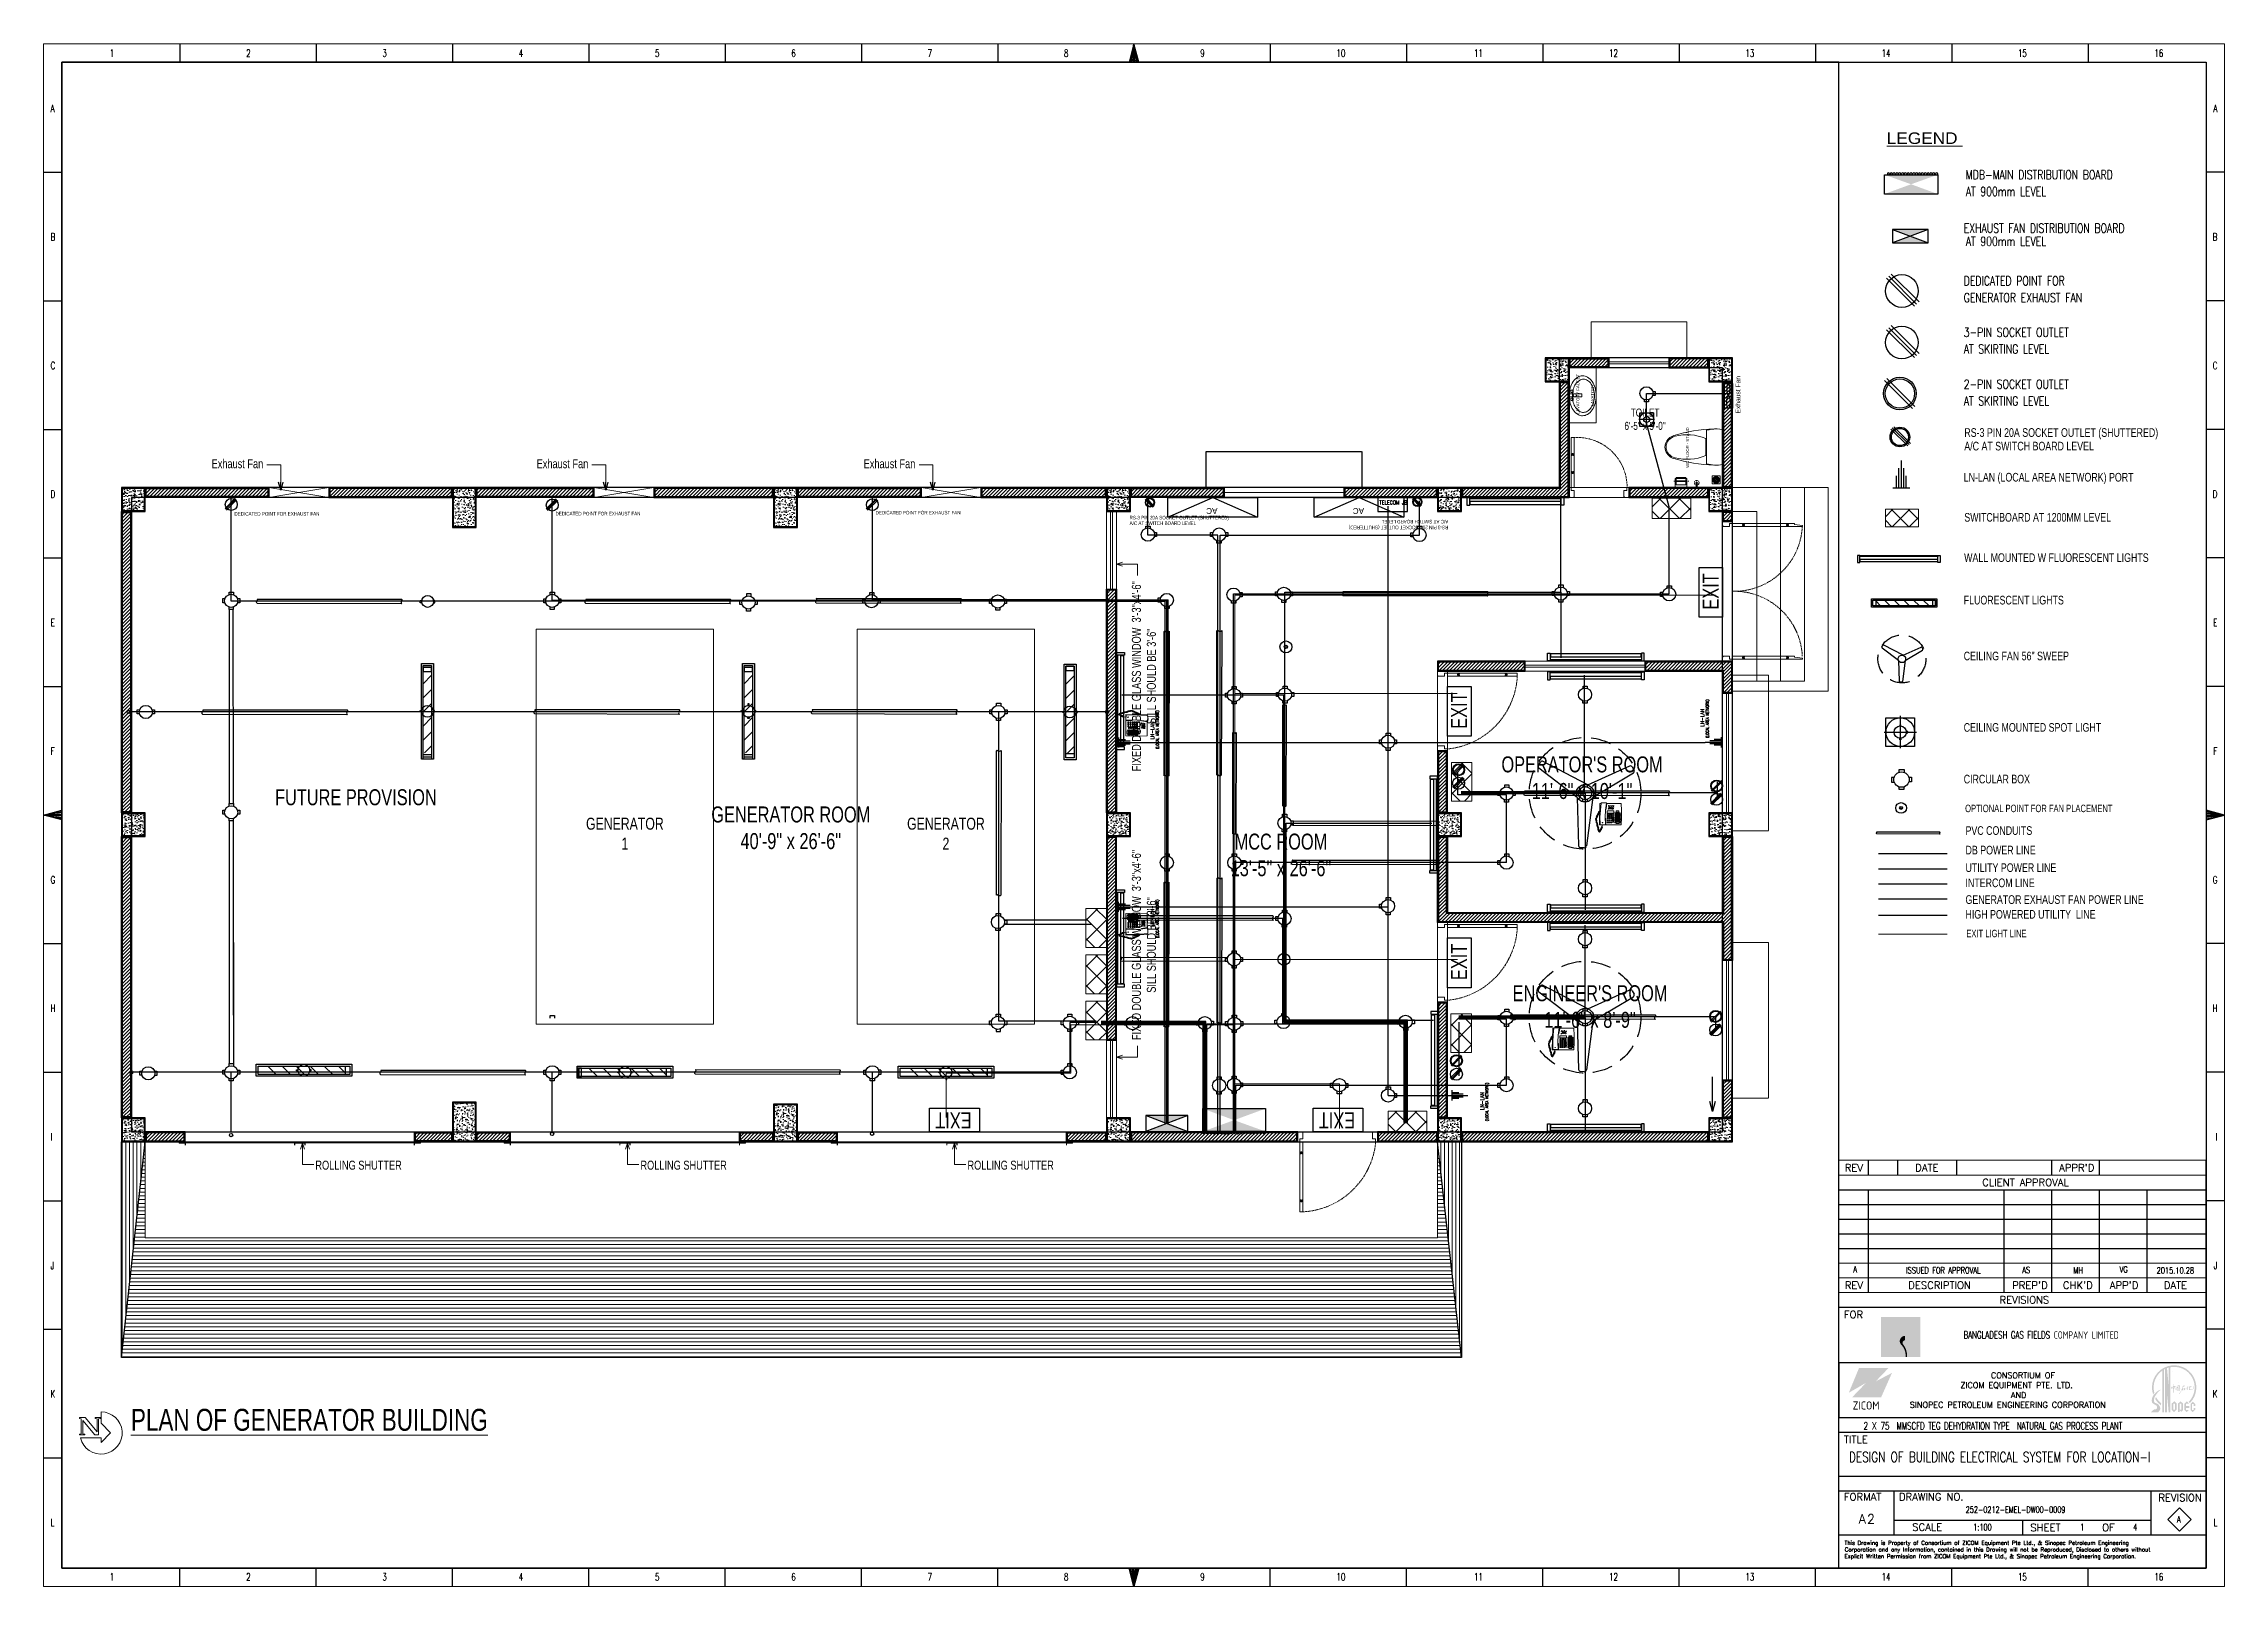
# Model space of a CAD drawing. Header units: inches. Extents: x 1439 to 2532, y 856 to 1629.
import ezdxf
from ezdxf.enums import TextEntityAlignment as Align

# ---------------------------------------------------------------- set-up
doc = ezdxf.new("R2010")
doc.units = ezdxf.units.IN
doc.header["$MEASUREMENT"] = 0
for name, pattern in [('CENTER', [2, 1.25, -0.25, 0.25, -0.25]), ('DASH', [0.35, 0.25, -0.1]), ('DASHED', [0.75, 0.5, -0.25]), ('PHANTOMX2', [5, 2.5, -0.5, 0.5, -0.5, 0.5, -0.5])]:
    doc.linetypes.add(name, pattern=pattern)
doc.layers.get('Defpoints').update_dxf_attribs({"lineweight": 0})
for name, color, linetype in [('Cables', 7, 'Continuous'), ('COLLUM', 1, 'Continuous'), ('Exhaust Fans', 7, 'Continuous'), ('HVAC', 44, 'Continuous'), ('Layer 1', 7, 'Continuous'), ('Lights', 7, 'Continuous'), ('Panels', 1, 'Continuous'), ('Sockets', 7, 'Continuous'), ('TEG BORDER', 7, 'Continuous'), ('wall 05', 3, 'Continuous')]:
    doc.layers.add(name, color=color, linetype=linetype)
for name, color, linetype, lineweight in [('dim-8', 18, 'Continuous', 15), ('DOOR', 115, 'Continuous', 15), ('E-CF-Ceiling-Fan', 42, 'Continuous', 30), ('E-LAN', 6, 'Continuous', 30), ('E-Legend', 7, 'Continuous', 30), ('E-MDB', 1, 'Continuous', 30), ('E-WTL-Wall-Tube-Light', 7, 'Continuous', 30), ('FLOORTILE', 40, 'Continuous', 9), ('Generator Upstone', 50, 'Continuous', 15), ('Glass', 142, 'Continuous', 9), ('grid', 9, 'Continuous', 13), ('HACTH', 8, 'Continuous', 9), ('I-ANNO-LEGN', 7, 'Continuous', 15), ('I-WC----EXST', 7, 'Continuous', 15), ('I-WC----N', 7, 'Continuous', 15), ('Parapet', 6, 'Continuous', 15), ('Plaster Line', 5, 'Continuous', 15), ('R_Hatch', 8, 'Continuous', 9), ('R_Marker', 4, 'Continuous', 13), ('Stair', 86, 'Continuous', 18), ('Sunshed', 5, 'Continuous', 15), ('Switchboard', 30, 'Continuous', 13), ('Text', 252, 'Continuous', 15), ('Text-01', 253, 'Continuous', 15), ('WINDOW', 140, 'Continuous', 9)]:
    doc.layers.add(name, color=color, linetype=linetype, lineweight=lineweight)
doc.styles.add('1', font='isocp.shx')
doc.styles.add('Arial', font='arial.ttf')
doc.styles.add('HZTXT', font='simplexs.shx', dxfattribs={"width": 0.7, "bigfont": 'hztxt.shx'})
doc.styles.get("Standard").update_dxf_attribs({"font": 'arial.ttf'})
doc.styles.add('Swiss721', font='swisscl.ttf')
doc.styles.add('TAVE1', font='ROMANS.shx', dxfattribs={"width": 0.75})
doc.styles.add('TEG BORDER', font='txt_qlt.shx', dxfattribs={"width": 0.7, "bigfont": 'hztxt.shx'})
doc.styles.add('TIMES', font='ARIALN.TTF')
doc.dimstyles.new('dim-12', dxfattribs={"dimtxt": 10, "dimasz": 3, "dimexe": 3, "dimexo": 3, "dimgap": 0.09, "dimtad": 0, "dimdec": 0, "dimzin": 3, "dimdsep": 46, "dimlunit": 4, "dimtxsty": 'Standard', "dimblk": 'OBLIQUE', "dimblk1": 'DOT', "dimblk2": 'OBLIQUE', "dimcen": 0.09, "dimaunit": 1, "dimadec": 0, "dimazin": 0, "dimtfac": 0.5, "dimtdec": 0, "dimtix": 1, "dimtmove": 1, "dimatfit": 0, "dimldrblk": 'OBLIQUE', "dimfxl": 1, "dimtvp": 1, "dimtolj": 1, "dimtzin": 0, "dimarcsym": 0})
doc.dimstyles.new('Level Mark 4', dxfattribs={"dimscale": 0, "dimtxt": 4, "dimasz": 4, "dimexe": 1, "dimexo": 2, "dimgap": 1, "dimtad": 0, "dimdec": 1, "dimzin": 1, "dimdsep": 46, "dimlunit": 4, "dimtxsty": 'Swiss721', "dimblk": 'OPEN30', "dimcen": 0, "dimclrd": 256, "dimclre": 256, "dimclrt": 7, "dimadec": 0, "dimazin": 0, "dimtm": 1e-09, "dimtfac": 1, "dimtdec": 1, "dimtofl": 0, "dimtmove": 1, "dimatfit": 3, "dimldrblk": 'OPEN30', "dimfxl": 0, "dimtolj": 2, "dimtzin": 0, "dimlwd": 9, "dimlwe": 9, "dimarcsym": 0})
pattern_1 = [(90, (-133139.6688, -171455.9933), (-1.875, 3e-16), [])]
pattern_2 = [(90, (-133282.6688, -171455.9933), (-1.875, 3e-16), [])]
pattern_3 = [(45, (-137950.508, -170411.8805), (-0.8838834765, 0.8838834765), [])]

msp = doc.modelspace()

# ---------------------------------------------------------------- texts
msp.add_text('Exhaust Fan', height=2.397, rotation=90).set_placement((2289.4, 1443.4))
at = {"color": 190, "style": 'Swiss721'}
for p in [(1534.2, 1392.2), (1695.2, 1392.3), (1855.7, 1392.8)]:
    msp.add_text('DEDICATED POINT FOR EXHAUST FAN', height=1.814, dxfattribs=at).set_placement(p)
at = {"layer": 'dim-8', "linetype": 'Continuous', "ltscale": 10, "style": 'Swiss721'}
for s, insert, char_height, attachment_point in [('\\A1;TOILET\\P6\'-5" x 5\'-0"', (2241.6, 1440.5), 4, 5), ('\\A1;Exhaust Fan', (1535.7, 1418.2), 4.5, 5), ('\\A1;Exhaust Fan', (1698.7, 1418.2), 4.5, 5), ('\\A1;Exhaust Fan', (1862.7, 1418.2), 4.5, 5), ('\\A1;OPERATOR\'S ROOM\\P11\'-6" x 10\'-1"', (2210, 1260.8), 8, 5), ('\\A1;FUTURE PROVISION', (1595.1, 1251), 8, 5), ('\\A1;GENERATOR\\P1', (1730, 1232.8), 6, 5), ('\\A1;GENERATOR ROOM\\P40\'-9" x 26\'-6"', (1813.2, 1235.7), 8, 5), ('\\A1;GENERATOR\\P2', (1891, 1232.8), 6, 5), ('\\A1;MCC ROOM\\P13\'-5" x 26\'-6"', (2059, 1222.1), 8, 5), ('\\A1;ENGINEER\'S ROOM\\P11\'-6" x 8\'-9"', (2214, 1146.1), 8, 5), ('\\A1;ROLLING SHUTTER', (1574.8, 1066.6), 4.5, 4), ('\\A1;ROLLING SHUTTER', (1737.8, 1066.6), 4.5, 4), ('\\A1;ROLLING SHUTTER', (1901.8, 1066.6), 4.5, 4)]:
    msp.add_mtext(s, dxfattribs=dict(at, insert=insert, char_height=char_height, attachment_point=attachment_point))
at = {"layer": 'dim-8', "linetype": 'Continuous', "ltscale": 10, "char_height": 4.5, "attachment_point": 5, "rotation": 90, "style": 'Swiss721'}
for insert in [(1990.3, 1311.7), (1990.3, 1177)]:
    msp.add_mtext('\\A1;FIXED DOUBLE GLASS WINDOW  3\'-3"x4\'-6"\\PSILL SHOULD BE 3\'-6"', dxfattribs=dict(at, insert=insert))
at = {"layer": 'E-LAN', "color": 0, "lineweight": 0, "style": 'TAVE1', "width": 0.75}
msp.add_text('TELECOM JB', height=1.95, dxfattribs=at).set_placement((2108.4, 1397.8))
at = {"layer": 'E-LAN', "lineweight": 0, "style": 'TAVE1', "width": 0.75}
for s, height, p in [('(LOCAL AREA NETWORK)', 1.366, (1997.7, 1275.3)), ('LN-LAN', 1.95, (2271.3, 1286.4)), ('(LOCAL AREA NETWORK)', 1.366, (2273.5, 1280.8)), ('LN-LAN', 1.95, (1995.5, 1280)), ('LN-LAN', 1.95, (1995.5, 1186.1)), ('(LOCAL AREA NETWORK)', 1.366, (1997.7, 1180.5)), ('(LOCAL AREA NETWORK)', 1.366, (2163, 1088.7)), ('LN-LAN', 1.95, (2160.9, 1094.3))]:
    msp.add_text(s, height=height, rotation=90, dxfattribs=at).set_placement(p)
at = {"layer": 'E-Legend', "lineweight": 0, "style": 'TIMES', "width": 1.3}
msp.add_text('%%ULEGEND ', height=5.8, dxfattribs=at).set_placement((2362.8, 1578.5))
at = {"layer": 'E-MDB', "color": 0, "lineweight": 0, "style": 'TAVE1', "width": 0.75}
for s, height, p in [('MDB-MAIN DISTRIBUTION BOARD', 4.554, (2402.4, 1560.8)), ('AT 900mm LEVEL', 4.554, (2402.4, 1552.4)), ('EXHAUST FAN DISTRIBUTION BOARD', 4.554, (2401.4, 1534)), ('AT 900mm LEVEL', 4.554, (2402.4, 1527.4)), ('DEDICATED POINT FOR', 4.554, (2401.4, 1507.6)), ('GENERATOR EXHAUST FAN', 4.554, (2401.4, 1499.2)), ('AT SKIRTING LEVEL', 4.554, (2401.4, 1473.4)), ('3-PIN SOCKET OUTLET ', 4.554, (2401.4, 1481.8)), ('2-PIN SOCKET OUTLET', 4.554, (2401.4, 1455.8)), ('AT SKIRTING LEVEL', 4.554, (2401.4, 1447.4)), ('DESIGN OF BUILDING ELECTRICAL SYSTEM FOR LOCATION-I', 5.101, (2343.9, 917.8)), ('252-0212-EMEL-DW00-0009', 3.188, (2402.4, 892.4)), ('1:100', 3.19, (2406.2, 883.6)), ('1', 3.19, (2459.8, 883.6)), ('4', 3.19, (2486.4, 883.6)), ('A', 3.19, (2508.3, 887.5))]:
    msp.add_text(s, height=height, dxfattribs=at).set_placement(p)
at = {"layer": 'HVAC'}
for p in [(2027.2, 1396), (2100.7, 1396)]:
    msp.add_text('AC', height=2.93, rotation=180, dxfattribs=at).set_placement(p)
at = {"layer": 'I-ANNO-LEGN', "char_height": 1.5, "rotation": 90, "style": 'Arial'}
for s, insert, width, attachment_point in [('LAVATORY FAUCET', (2208.7, 1443.1), 28.735, 7), ('LAVATORY', (2216, 1447), 28.735, 7), ('WC FLOOR - STAND', (2263.7, 1426.3), 20, 8)]:
    msp.add_mtext(s, dxfattribs=dict(at, insert=insert, width=width, attachment_point=attachment_point))
at = {"layer": 'Sockets', "color": 0, "style": 'Swiss721'}
for s, height, p in [('RS-3 PIN 20A SOCKET OUTLET (SHUTTERED)', 4.322, (2401.7, 1431.7)), ('A/C AT SWITCH BOARD LEVEL', 4.322, (2401.7, 1424.9)), ('LN-LAN (LOCAL AREA NETWORK) PORT', 4.322, (2401.4, 1409.3)), ('SWITCHBOARD AT 1200MM LEVEL', 4.322, (2401.7, 1389.2)), ('WALL MOUNTED W FLUORESCENT LIGHTS ', 4.322, (2401.6, 1369)), ('FLUORESCENT LIGHTS ', 4.322, (2401.4, 1347.7)), ('CEILING FAN 56" SWEEP', 4.322, (2401.4, 1319.7)), ('CEILING MOUNTED SPOT LIGHT', 4.322, (2401.4, 1283.9)), ('CIRCULAR BOX', 4.322, (2401.4, 1258)), ('OPTIONAL POINT FOR FAN PLACEMENT', 3.707, (2402.1, 1243.6)), ('PVC CONDUITS', 4.322, (2402.3, 1232.2)), ('DB POWER LINE', 4.322, (2402.3, 1222.4)), ('UTILITY POWER LINE', 4.322, (2402.3, 1213.6)), ('INTERCOM LINE', 4.322, (2402.3, 1206)), ('GENERATOR EXHAUST FAN POWER LINE', 4.322, (2402.3, 1197.6)), ('HIGH POWERED UTILITY  LINE', 4.322, (2402.3, 1190.2)), ('EXIT LIGHT LINE', 3.707, (2402.7, 1180.9))]:
    msp.add_text(s, height=height, dxfattribs=at).set_placement(p)
at = {"layer": 'Sockets', "color": 3, "style": 'Swiss721'}
for s, p in [('A/C AT SWITCH BOARD LEVEL', (1983.1, 1387.5)), ('RS-3 PIN 20A SOCKET OUTLET (SHUTTERED)', (1983.1, 1390.3))]:
    msp.add_text(s, height=1.814, dxfattribs=at).set_placement(p)
for s, p in [('A/C AT SWITCH BOARD LEVEL', (2142.9, 1390.1)), ('RS-3 PIN 20A SOCKET OUTLET (SHUTTERED)', (2142.9, 1387.2))]:
    msp.add_text(s, height=1.814, rotation=180, dxfattribs=at).set_placement(p)
at = {"layer": 'Text', "color": 4, "char_height": 8, "width": 62.63, "attachment_point": 2, "style": 'Swiss721'}
for insert, rotation in [((2270.5, 1354.2), 90), ((2144.3, 1294.5), 90), ((2144.3, 1168.5), 90), ((1894.8, 1085.1), 180), ((2087.1, 1085.1), 180)]:
    msp.add_mtext('EXIT ', dxfattribs=dict(at, insert=insert, rotation=rotation))
at = {"layer": 'Text-01', "insert": (1482.3, 944.5), "char_height": 10.986, "width": 187.071, "attachment_point": 1, "style": 'Swiss721'}
msp.add_mtext('{\\LPLAN OF GENERATOR BUILDING\\H0.5006x;\\l   }', dxfattribs=at)

# ---------------------------------------------------------------- blocks, each defined once
blk = doc.blocks.new('A$C5AAA0143')
at = {"layer": 'Defpoints'}
for points in [[(-39.8, 5), (-40, 5), (-40, 4.8), (-39.8, 4.8)], [(-39.8, 0.2), (-40, 0.2), (-40, 0), (-39.8, 0)], [(0, 5), (-0.2, 5), (-0.2, 4.8), (0, 4.8)], [(0, 0.2), (-0.2, 0.2), (-0.2, 0), (0, 0)]]:
    blk.add_lwpolyline(points, close=True, dxfattribs=at)
at = {"layer": 'DOOR'}
for points in [[(-1.7, 10), (-2, 10), (-2, 11), (-2.5, 11), (-2.5, 5), (-1, 5), (-1, 11), (-1.5, 11), (-1.5, 10), (-1.7, 10), (-1.5, 10), (-1.5, 11), (-1, 11), (-1, 34), (-1.5, 34), (-1.5, 35), (-2, 35), (-2, 34), (-2.5, 34), (-2.5, 11), (-2.5, 40), (-1, 40), (-1, 34)], [(-39, 5), (-39, 3.5), (-37.5, 3.5), (-37.5, 0.2), (-37.8, 0.2), (-37.8, 0), (-39.8, 0), (-39.8, 0.2), (-40, 0.2), (-40, 4.8), (-39.8, 4.8), (-39.8, 5), (-39, 5)], [(-1, 5), (-1, 3.5), (-2.5, 3.5), (-2.5, 0.2), (-2.2, 0.2), (-2.2, 0), (-0.2, 0), (-0.2, 0.2), (0, 0.2), (0, 4.8), (-0.2, 4.8), (-0.2, 5), (-1, 5)]]:
    blk.add_lwpolyline(points, dxfattribs=at)
at = {"layer": 'DOOR', "linetype": 'DASHED', "lineweight": 0}
blk.add_arc((-0.5, 1.4), 38.7, 92.9729, 174.603, dxfattribs=at)
at = {"layer": 'HACTH', "lineweight": 0, "ltscale": 10}
for p, q in [((-1.5, 5), (-39, 5)), ((-2.2, 0), (-37.8, 0))]:
    blk.add_line(p, q, dxfattribs=at)
blk = doc.blocks.new('A$C0AFB10A6')
at = {"layer": 'Defpoints'}
for points in [[(0.2, 72), (0.2, 71.8), (0, 71.8), (0, 72)], [(5, 72), (5, 71.8), (4.8, 71.8), (4.8, 72)], [(0.2, 2), (0.2, 2.2), (0, 2.2), (0, 2)], [(5, 2), (5, 2.2), (4.8, 2.2), (4.8, 2)]]:
    blk.add_lwpolyline(points, close=True, dxfattribs=at)
at = {"layer": 'DOOR'}
for points in [[(5, 71), (3.5, 71), (3.5, 69.5), (0.2, 69.5), (0.2, 69.8), (0, 69.8), (0, 71.8), (0.2, 71.8), (0.2, 72), (4.8, 72), (4.8, 71.8), (5, 71.8), (5, 71)], [(10, 70.2), (10, 70), (11, 70), (11, 69.5), (5, 69.5), (5, 71), (11, 71), (11, 70.5), (10, 70.5), (10, 70.2), (10, 70.5), (11, 70.5), (11, 71), (32, 71), (32, 70.5), (33, 70.5), (33, 70), (32, 70), (32, 69.5), (11, 69.5), (40, 69.5), (40, 70), (36, 70.5), (36, 71), (32, 71)], [(5, 3), (3.5, 3), (3.5, 4.5), (0.2, 4.5), (0.2, 4.2), (0, 4.2), (0, 2.2), (0.2, 2.2), (0.2, 2), (4.8, 2), (4.8, 2.2), (5, 2.2), (5, 3)], [(10, 3.7), (10, 3.5), (11, 3.5), (11, 3), (5, 3), (5, 4.5), (11, 4.5), (11, 4), (10, 4), (10, 3.7), (10, 4), (11, 4), (11, 4.5), (32, 4.5), (32, 4), (33, 4), (33, 3.5), (32, 3.5), (32, 3), (11, 3), (40, 3), (40, 3.5), (36, 4), (36, 4.5), (32, 4.5)]]:
    blk.add_lwpolyline(points, dxfattribs=at)
at = {"layer": 'DOOR', "linetype": 'DASHED', "lineweight": 0}
for centre, start, end in [((5.8, 71.2), 268.6039, 357.1539), ((5.8, 2.8), 2.8461, 91.3961)]:
    blk.add_arc(centre, 34.2, start, end, dxfattribs=at)
at = {"layer": 'HACTH', "lineweight": 0, "ltscale": 10}
for p, q in [((0, 3), (0, 69.8)), ((5, 3), (5, 71))]:
    blk.add_line(p, q, dxfattribs=at)
blk = doc.blocks.new('_Dot')
at = {"color": 0, "linetype": 'ByBlock', "lineweight": -2}
blk.add_line((-0.5, 0), (-1, 0), dxfattribs=at)
at = {"color": 0, "linetype": 'ByBlock', "const_width": 0.5}
blk.add_lwpolyline([(-0.25, 0, 1), (0.25, 0, 1)], format="xyb", close=True, dxfattribs=at)
blk = doc.blocks.new('_OBLIQUE')
at = {"color": 0, "linetype": 'ByBlock'}
blk.add_line((-0.5, -0.5), (0.5, 0.5), dxfattribs=at)
blk = doc.blocks.new('HANDWASH-02-PLAN')
at = {"layer": 'I-WC----N', "color": 2}
for points in [[(5, 0, 0.068513), (104, 14, 0.080648), (182, 50, 0.107051), (242, 112, 0.160603), (255, 169, 0.138041), (238, 230, 0.107051), (182, 289, 0.080648), (104, 325, 0.068513), (5, 339, 0.068513), (-94, 325, 0.080648), (-172, 289, 0.107051), (-228, 230, 0.138041), (-245, 169, 0.138041), (-228, 108, 0.107051), (-172, 50, 0.080648), (-94, 14, 0.068513)], [(5, 42, 0.067522), (88, 53, 0.079863), (152, 82, 0.107115), (202, 134, 0.162551), (213, 180, 0.139778), (199, 230, 0.107115), (152, 278, 0.079863), (88, 307, 0.067522), (5, 319, 0.067522), (-78, 307, 0.079863), (-142, 278, 0.107115), (-188, 230, 0.139778), (-203, 180, 0.139778), (-188, 130, 0.107115), (-142, 82, 0.079863), (-78, 53, 0.067522)]]:
    blk.add_lwpolyline(points, format="xyb", close=True, dxfattribs=at)
blk.add_circle((0, 72), 20, dxfattribs=at)
blk = doc.blocks.new('A$C01EB0BB3')
at = {"layer": 'I-WC----N', "color": 250, "ltscale": 0.5}
for points in [[(8.4, 2.1), (8.4, 0.9), (7.2, 0.9), (7.2, 2.1)], [(9.1, 6.4), (9.1, 0), (10.5, 0), (10.5, 6.4)], [(11.2, 2.1), (11.2, 0.9), (12.4, 0.9), (12.4, 2.1)]]:
    blk.add_lwpolyline(points, close=True, dxfattribs=at)
at = {"layer": 'I-WC----N', "color": 2, "xscale": 0.03999999999359716, "yscale": 0.03999999999359716, "zscale": 0.03999999999359716}
blk.add_blockref('HANDWASH-02-PLAN', (9.8, 0), dxfattribs=at)
blk = doc.blocks.new('$plan$00000388')
for p, q in [((-212, 108), (-212, -108)), ((-202, -210), (-202, 210)), ((0, -221), (0, 221))]:
    blk.add_line(p, q)
blk.add_lwpolyline([(-202, -210), (-152, -221), (-102, -226), (-50, -226), (0, -221)])
for centre, radius, start, end in [((-595, 0), 129, 159.5476, 200.4524), ((-562, -12), 164, 107.2477, 159.5476), ((-580, 0), 129, 136.8543, 223.1457), ((-556, -23), 163, 104.7786, 136.8543), ((-71, -1597), 1823, 91.2224, 107.2477), ((-443, -448), 602, 67.3737, 104.7786), ((-76, -236), 463, 97.7399, 105.822), ((-76, -236), 463, 80.5377, 97.7399), ((-562, 12), 164, 200.4524, 252.7523), ((-556, 23), 163, 223.1457, 255.2214), ((-71, 1597), 1823, 252.7523, 268.7776), ((-443, 448), 602, 255.2214, 292.6263)]:
    blk.add_arc(centre, radius, start, end)
blk = doc.blocks.new('typical king$0$5767 PAPER HOLDER')
at = {"color": 0, "linetype": 'CENTER', "lineweight": -2, "ltscale": 0.5}
blk.add_line((80, 98), (80, -92), dxfattribs=at)
at = {"color": 0, "linetype": 'DASHED', "lineweight": -2, "ltscale": 10, "flags": 128}
for points in [[(5, 52), (0, 52), (0, -52), (5, -52)], [(97, 72), (5, 72), (5, -72), (100, -72)]]:
    blk.add_lwpolyline(points, dxfattribs=at)
at = {"color": 0, "linetype": 'DASHED', "lineweight": -2, "ltscale": 10}
blk.add_lwpolyline([(100, -62), (35, -62), (35, 62), (97, 62)], dxfattribs=at)
blk.add_lwpolyline([(75, -72), (85, -72), (85, 72), (75, 72)], close=True, dxfattribs=at)
at = {"color": 0, "linetype": 'ByBlock', "lineweight": -2, "flags": 128}
blk.add_lwpolyline([(100, -72), (115, -72), (115, 72), (100, 72)], dxfattribs=at)
at = {"color": 0, "linetype": 'ByBlock', "lineweight": -2}
blk.add_lwpolyline([(100, 62), (125, 62), (125, -62), (100, -62)], dxfattribs=at)
blk = doc.blocks.new('floor drain 01')
at = {"color": 0}
blk.add_lwpolyline([(-10, -10), (90, -10), (90, 90), (-10, 90)], close=True, dxfattribs=at)
for points in [[(2, 47, 0.191053), (7, 42, 0.194336), (16, 42, -0.272606), (25, 41, 1.040732), (27, 44, 0.091346), (26, 45, 0.160783), (17, 46, -0.323658), (9, 51, 0.91079)], [(6, 23, 0.191053), (12, 23, 0.194336), (19, 28, -0.272606), (27, 32, 1.040732), (27, 36, 0.091346), (26, 36, 0.160783), (18, 32, -0.323658), (9, 31, 0.91079)], [(14, 68, 0.191053), (15, 61, 0.194336), (22, 56, -0.272606), (29, 50, 1.040732), (32, 51, 0.091346), (32, 53, 0.160783), (25, 59, -0.323658), (22, 67, 0.91079)], [(22, 6, 0.191053), (28, 10, 0.194336), (31, 18, -0.272606), (34, 26, 1.040732), (32, 29, 0.091346), (31, 28, 0.160783), (27, 20, -0.323658), (20, 14, 0.91079)], [(35, 78, 0.191053), (32, 72, 0.194336), (35, 63, -0.272606), (37, 55, 1.040732), (40, 53, 0.091346), (41, 55, 0.160783), (39, 64, -0.323658), (41, 72, 0.91079)], [(45, 2, 0.191053), (48, 8, 0.194336), (45, 17, -0.272606), (43, 25, 1.040732), (40, 27, 0.091346), (39, 25, 0.160783), (41, 16, -0.323658), (39, 8, 0.91079)], [(58, 74, 0.191053), (52, 70, 0.194336), (49, 62, -0.272606), (46, 54, 1.040732), (48, 51, 0.091346), (49, 52, 0.160783), (53, 60, -0.323658), (60, 66, 0.91079)], [(66, 12, 0.191053), (65, 19, 0.194336), (58, 24, -0.272606), (51, 30, 1.040732), (48, 29, 0.091346), (48, 27, 0.160783), (55, 21, -0.323658), (58, 13, 0.91079)], [(74, 57, 0.191053), (68, 57, 0.194336), (61, 52, -0.272606), (53, 48, 1.040732), (53, 44, 0.091346), (54, 44, 0.160783), (62, 48, -0.323658), (71, 49, 0.91079)], [(78, 33, 0.191053), (73, 38, 0.194336), (64, 38, -0.272606), (55, 39, 1.040732), (53, 36, 0.091346), (54, 35, 0.160783), (63, 34, -0.323658), (71, 29, 0.91079)]]:
    blk.add_lwpolyline(points, format="xyb", close=True, dxfattribs=at)
for centre, radius in [((40, 40), 41.7), ((32, 45), 1.83), ((33, 34), 1.83), ((42, 49), 1.83), ((43, 31), 1.83), ((50, 41), 1.83)]:
    blk.add_circle(centre, radius, dxfattribs=at)
blk = doc.blocks.new('h')
at = {"layer": 'I-WC----N', "color": 252, "linetype": 'CENTER', "ltscale": 0.2}
for p, q in [((544281, -25820), (544314, -25820)), ((544297, -25837), (544297, -25801))]:
    blk.add_line(p, q, dxfattribs=at)
at = {"layer": 'I-WC----N'}
blk.add_lwpolyline([(544273, -25760), (544321, -25760), (544321, -25765), (544273, -25765)], close=True, dxfattribs=at)
blk.add_lwpolyline([(544289, -25814), (544289, -25765), (544305, -25765), (544305, -25814)], dxfattribs=at)
at = {"layer": 'I-WC----N', "linetype": 'DASH', "ltscale": 5}
blk.add_circle((544297, -25820), 30, dxfattribs=at)
at = {"layer": 'I-WC----N'}
for radius in [10, 5]:
    blk.add_circle((544297, -25820), radius, dxfattribs=at)
blk = doc.blocks.new('_Open30')
at = {"color": 0, "linetype": 'ByBlock', "lineweight": -2}
for p, q in [((-1, 0.27), (0, 0)), ((0, 0), (-1, -0.27)), ((0, 0), (-1, 0))]:
    blk.add_line(p, q, dxfattribs=at)
blk = doc.blocks.new('CF')
for p, q in [((-23.8, 14.2), (-22.8, 15.9)), ((-4.1, -2.1), (-23.5, 12.8)), ((1.4, 4.3), (-21.4, 16.2)), ((1.4, 4.3), (22.9, 14)), ((24.1, 13.5), (25, 11.7)), ((3.9, -1.9), (24.7, 10.4)), ((-4.1, -2.1), (-3.3, -26.6)), ((3.9, -1.9), (0.7, -26.8)), ((-0.4, -27.8), (-2.4, -27.7))]:
    blk.add_line(p, q)
for radius in [4.48, 0.0888]:
    blk.add_circle((0, 0), radius)
for centre, radius, start, end in [((-23, 13.7), 0.996, 147.1351, 237.1351), ((-21.9, 15.4), 0.996, 57.1351, 147.1351), ((23.2, 13), 0.996, 27.1351, 117.1351), ((24.1, 11.3), 1.03, 299.2548, 26.4357), ((-2.3, -26.7), 0.996, 177.1351, 267.1351), ((-0.3, -26.8), 0.996, 267.1351, 357.1351)]:
    blk.add_arc(centre, radius, start, end)
blk = doc.blocks.new('SINOPEC LOGO')
at = {"layer": 'TEG BORDER'}
h = blk.add_hatch(color=1, dxfattribs=at)
h.dxf.hatch_style = 1
h.paths.add_polyline_path([(-5, -2.39), (-5.23, -2.92, 0.099423), (-3.62, -4.67), (-3.59, -4.11, -0.100238)])
edge = h.paths.add_edge_path()
edge.add_spline(control_points=[(-3.04, 4.96), (-3.04, 4.96), (-3.03, 4.97), (-3.03, 4.97)], knot_values=[0.518447, 0.518447, 0.518447, 0.518447, 0.528849, 0.528849, 0.528849, 0.528849], degree=3, periodic=0)
edge.add_spline(control_points=[(-2.81, 5.1), (-2.89, 5.05), (-2.96, 5.02), (-3.03, 4.97)], knot_values=[0.528849, 0.528849, 0.528849, 0.528849, 0.666667, 0.666667, 0.666667, 0.666667], degree=3, periodic=0)
edge.add_arc((-0.06, 0.23), 5.59, 114.35674, 122.02967, ccw=False)
edge.add_spline(control_points=[(-2.38, 5.32), (-2.34, 5.34), (-2.29, 5.36), (-2.25, 5.38)], knot_values=[0.181722, 0.181722, 0.181722, 0.181722, 0.220586, 0.220586, 0.220586, 0.220586], degree=3, periodic=0)
edge.add_spline(control_points=[(-2.25, 5.38), (-2.22, 5.39), (-2.19, 5.4), (-2.17, 5.41)], knot_values=[0.220586, 0.220586, 0.220586, 0.220586, 0.243846, 0.243846, 0.243846, 0.243846], degree=3, periodic=0)
edge.add_spline(control_points=[(-2.17, 5.41), (-2.15, 5.42), (-2.14, 5.42), (-2.12, 5.43)], knot_values=[0.243846, 0.243846, 0.243846, 0.243846, 0.256407, 0.256407, 0.256407, 0.256407], degree=3, periodic=0)
edge.add_arc((-0.06, 0.23), 5.59, 104.13884, 111.73074, ccw=False)
edge.add_spline(control_points=[(-1.42, 5.66), (-1.38, 5.67), (-1.33, 5.68), (-1.28, 5.69)], knot_values=[0.608101, 0.608101, 0.608101, 0.608101, 0.651061, 0.651061, 0.651061, 0.651061], degree=3, periodic=0)
edge.add_spline(control_points=[(-1.28, 5.69), (-1.24, 5.7), (-1.21, 5.71), (-1.17, 5.71)], knot_values=[0.651061, 0.651061, 0.651061, 0.651061, 0.681752, 0.681752, 0.681752, 0.681752], degree=3, periodic=0)
edge.add_arc((-0.06, 0.23), 5.59, -44.52704, 101.50969, ccw=False)
edge.add_line((3.93, -3.69), (4.24, -4.02))
edge.add_arc((-0.06, 0.21), 6.04, 315.50355, 558.62016)
edge.add_line((-5.78, -1.71), (-5.46, -1.23))
edge.add_arc((-0.06, 0.23), 5.59, 122.25108, 195.11092, ccw=False)
h = blk.add_hatch(color=5, dxfattribs=at)
h.dxf.hatch_style = 1
edge = h.paths.add_edge_path()
edge.add_spline(control_points=[(-5.31, -2.27), (-5.2, -2.08), (-5.09, -1.9), (-4.97, -1.73)], knot_values=[0.371345, 0.371345, 0.371345, 0.371345, 0.382142, 0.382142, 0.382142, 0.382142], degree=3, periodic=0)
edge.add_spline(control_points=[(-4.97, -1.73), (-4.8, -1.5), (-4.63, -1.27), (-4.43, -1.06)], knot_values=[0.382142, 0.382142, 0.382142, 0.382142, 0.396572, 0.396572, 0.396572, 0.396572], degree=3, periodic=0)
edge.add_spline(control_points=[(-4.43, -1.06), (-4.3, -0.91), (-4.15, -0.77), (-3.99, -0.65)], knot_values=[0.396572, 0.396572, 0.396572, 0.396572, 0.406779, 0.406779, 0.406779, 0.406779], degree=3, periodic=0)
edge.add_spline(control_points=[(-3.99, -0.65), (-3.88, -0.58), (-3.76, -0.51), (-3.65, -0.44)], knot_values=[0.406779, 0.406779, 0.406779, 0.406779, 0.413478, 0.413478, 0.413478, 0.413478], degree=3, periodic=0)
edge.add_spline(control_points=[(-3.65, -0.44), (-3.65, -0.44), (-3.64, -0.43), (-3.64, -0.43)], knot_values=[0.413478, 0.413478, 0.413478, 0.413478, 0.413739, 0.413739, 0.413739, 0.413739], degree=3, periodic=0)
edge.add_spline(control_points=[(-3.64, -0.43), (-3.61, -0.4), (-3.77, -0.44), (-3.83, -0.45)], knot_values=[0.413739, 0.413739, 0.413739, 0.413739, 0.416897, 0.416897, 0.416897, 0.416897], degree=3, periodic=0)
edge.add_spline(control_points=[(-3.83, -0.45), (-3.97, -0.49), (-4.12, -0.52), (-4.25, -0.59)], knot_values=[0.416897, 0.416897, 0.416897, 0.416897, 0.424496, 0.424496, 0.424496, 0.424496], degree=3, periodic=0)
edge.add_spline(control_points=[(-4.25, -0.59), (-4.46, -0.69), (-4.63, -0.82), (-4.81, -0.96)], knot_values=[0.424496, 0.424496, 0.424496, 0.424496, 0.435746, 0.435746, 0.435746, 0.435746], degree=3, periodic=0)
edge.add_spline(control_points=[(-4.81, -0.96), (-5.03, -1.16), (-5.24, -1.35), (-5.43, -1.58)], knot_values=[0.435746, 0.435746, 0.435746, 0.435746, 0.450513, 0.450513, 0.450513, 0.450513], degree=3, periodic=0)
edge.add_spline(control_points=[(-5.43, -1.58), (-5.59, -1.76), (-5.72, -1.95), (-5.84, -2.17)], knot_values=[0.450513, 0.450513, 0.450513, 0.450513, 0.462599, 0.462599, 0.462599, 0.462599], degree=3, periodic=0)
edge.add_spline(control_points=[(-5.84, -2.17), (-5.95, -2.36), (-6.02, -2.56), (-6.08, -2.77)], knot_values=[0.462599, 0.462599, 0.462599, 0.462599, 0.473591, 0.473591, 0.473591, 0.473591], degree=3, periodic=0)
edge.add_spline(control_points=[(-6.08, -2.77), (-6.12, -2.91), (-6.14, -3.06), (-6.15, -3.2)], knot_values=[0.473591, 0.473591, 0.473591, 0.473591, 0.480902, 0.480902, 0.480902, 0.480902], degree=3, periodic=0)
edge.add_spline(control_points=[(-6.15, -3.2), (-6.16, -3.38), (-6.15, -3.56), (-6.11, -3.73)], knot_values=[0.480902, 0.480902, 0.480902, 0.480902, 0.489947, 0.489947, 0.489947, 0.489947], degree=3, periodic=0)
edge.add_spline(control_points=[(-6.11, -3.73), (-6.08, -3.83), (-6.05, -3.91), (-5.98, -3.99)], knot_values=[0.489947, 0.489947, 0.489947, 0.489947, 0.494785, 0.494785, 0.494785, 0.494785], degree=3, periodic=0)
edge.add_spline(control_points=[(-5.98, -3.99), (-5.91, -4.08), (-5.84, -4.14), (-5.75, -4.2)], knot_values=[0.494785, 0.494785, 0.494785, 0.494785, 0.5, 0.5, 0.5, 0.5], degree=3, periodic=0)
edge.add_spline(control_points=[(-5.75, -4.2), (-5.64, -4.26), (-5.52, -4.33), (-5.41, -4.39)], knot_values=[0.5, 0.5, 0.5, 0.5, 0.551101, 0.551101, 0.551101, 0.551101], degree=3, periodic=0)
edge.add_spline(control_points=[(-5.41, -4.39), (-5.28, -4.47), (-5.16, -4.55), (-5.03, -4.62)], knot_values=[0.551101, 0.551101, 0.551101, 0.551101, 0.609581, 0.609581, 0.609581, 0.609581], degree=3, periodic=0)
edge.add_spline(control_points=[(-5.03, -4.62), (-4.92, -4.69), (-4.83, -4.79), (-4.77, -4.91)], knot_values=[0.609581, 0.609581, 0.609581, 0.609581, 0.65984, 0.65984, 0.65984, 0.65984], degree=3, periodic=0)
edge.add_spline(control_points=[(-4.77, -4.91), (-4.75, -4.94), (-4.75, -4.98), (-4.74, -5.02)], knot_values=[0.65984, 0.65984, 0.65984, 0.65984, 0.674235, 0.674235, 0.674235, 0.674235], degree=3, periodic=0)
edge.add_spline(control_points=[(-4.74, -5.02), (-4.73, -5.12), (-4.71, -5.23), (-4.72, -5.34)], knot_values=[0.674235, 0.674235, 0.674235, 0.674235, 0.716277, 0.716277, 0.716277, 0.716277], degree=3, periodic=0)
edge.add_spline(control_points=[(-4.72, -5.34), (-4.72, -5.43), (-4.78, -5.52), (-4.85, -5.6)], knot_values=[0.716277, 0.716277, 0.716277, 0.716277, 0.754274, 0.754274, 0.754274, 0.754274], degree=3, periodic=0)
edge.add_spline(control_points=[(-4.85, -5.6), (-4.93, -5.68), (-5.01, -5.74), (-5.11, -5.76)], knot_values=[0.754274, 0.754274, 0.754274, 0.754274, 0.793996, 0.793996, 0.793996, 0.793996], degree=3, periodic=0)
edge.add_spline(control_points=[(-5.11, -5.76), (-5.17, -5.76), (-5.23, -5.76), (-5.29, -5.76)], knot_values=[0.793996, 0.793996, 0.793996, 0.793996, 0.817301, 0.817301, 0.817301, 0.817301], degree=3, periodic=0)
edge.add_spline(control_points=[(-5.29, -5.76), (-5.37, -5.77), (-5.45, -5.75), (-5.54, -5.76)], knot_values=[0.817301, 0.817301, 0.817301, 0.817301, 0.849908, 0.849908, 0.849908, 0.849908], degree=3, periodic=0)
edge.add_spline(control_points=[(-5.54, -5.76), (-5.54, -5.76), (-5.55, -5.76), (-5.55, -5.76)], knot_values=[0.849908, 0.849908, 0.849908, 0.849908, 0.852511, 0.852511, 0.852511, 0.852511], degree=3, periodic=0)
edge.add_spline(control_points=[(-5.55, -5.76), (-5.83, -6.02), (-6.11, -6.27), (-6.39, -6.52)], knot_values=[0.852511, 0.852511, 0.852511, 0.852511, 0.999992, 0.999992, 0.999992, 0.999992], degree=3, periodic=0)
edge.add_spline(control_points=[(-6.39, -6.52), (-5.74, -6.52), (-5.08, -6.53), (-4.42, -6.53)], knot_values=[0.000011, 0.000011, 0.000011, 0.000011, 0.282273, 0.282273, 0.282273, 0.282273], degree=3, periodic=0)
edge.add_spline(control_points=[(-4.42, -6.53), (-4.36, -6.47), (-4.3, -6.4), (-4.24, -6.33)], knot_values=[0.282273, 0.282273, 0.282273, 0.282273, 0.286842, 0.286842, 0.286842, 0.286842], degree=3, periodic=0)
edge.add_spline(control_points=[(-4.24, -6.33), (-4.16, -6.25), (-4.09, -6.16), (-4.03, -6.07)], knot_values=[0.286842, 0.286842, 0.286842, 0.286842, 0.292521, 0.292521, 0.292521, 0.292521], degree=3, periodic=0)
edge.add_spline(control_points=[(-4.03, -6.07), (-3.99, -6), (-3.96, -5.93), (-3.92, -5.85)], knot_values=[0.292521, 0.292521, 0.292521, 0.292521, 0.296552, 0.296552, 0.296552, 0.296552], degree=3, periodic=0)
edge.add_spline(control_points=[(-3.92, -5.85), (-3.9, -5.8), (-3.88, -5.75), (-3.86, -5.69)], knot_values=[0.296552, 0.296552, 0.296552, 0.296552, 0.299454, 0.299454, 0.299454, 0.299454], degree=3, periodic=0)
edge.add_spline(control_points=[(-3.86, -5.69), (-3.84, -5.61), (-3.84, -5.53), (-3.84, -5.45)], knot_values=[0.299454, 0.299454, 0.299454, 0.299454, 0.303521, 0.303521, 0.303521, 0.303521], degree=3, periodic=0)
edge.add_spline(control_points=[(-3.84, -5.45), (-3.85, -5.35), (-3.86, -5.26), (-3.89, -5.16)], knot_values=[0.303521, 0.303521, 0.303521, 0.303521, 0.308536, 0.308536, 0.308536, 0.308536], degree=3, periodic=0)
edge.add_spline(control_points=[(-3.89, -5.16), (-3.92, -5.06), (-3.96, -4.98), (-4.01, -4.89)], knot_values=[0.308536, 0.308536, 0.308536, 0.308536, 0.313509, 0.313509, 0.313509, 0.313509], degree=3, periodic=0)
edge.add_spline(control_points=[(-4.01, -4.89), (-4.08, -4.78), (-4.15, -4.68), (-4.23, -4.58)], knot_values=[0.313509, 0.313509, 0.313509, 0.313509, 0.319885, 0.319885, 0.319885, 0.319885], degree=3, periodic=0)
edge.add_spline(control_points=[(-4.23, -4.58), (-4.35, -4.43), (-4.48, -4.28), (-4.65, -4.21)], knot_values=[0.319885, 0.319885, 0.319885, 0.319885, 0.329467, 0.329467, 0.329467, 0.329467], degree=3, periodic=0)
edge.add_spline(control_points=[(-4.65, -4.21), (-4.78, -4.15), (-4.92, -4.11), (-5.05, -4.05)], knot_values=[0.329467, 0.329467, 0.329467, 0.329467, 0.336554, 0.336554, 0.336554, 0.336554], degree=3, periodic=0)
edge.add_spline(control_points=[(-5.05, -4.05), (-5.14, -4.02), (-5.23, -3.98), (-5.31, -3.95)], knot_values=[0.336554, 0.336554, 0.336554, 0.336554, 0.341408, 0.341408, 0.341408, 0.341408], degree=3, periodic=0)
edge.add_spline(control_points=[(-5.31, -3.95), (-5.36, -3.93), (-5.4, -3.88), (-5.43, -3.83)], knot_values=[0.341408, 0.341408, 0.341408, 0.341408, 0.34417, 0.34417, 0.34417, 0.34417], degree=3, periodic=0)
edge.add_spline(control_points=[(-5.43, -3.83), (-5.47, -3.77), (-5.49, -3.7), (-5.5, -3.63)], knot_values=[0.34417, 0.34417, 0.34417, 0.34417, 0.347829, 0.347829, 0.347829, 0.347829], degree=3, periodic=0)
edge.add_spline(control_points=[(-5.5, -3.63), (-5.52, -3.53), (-5.53, -3.44), (-5.54, -3.34)], knot_values=[0.347829, 0.347829, 0.347829, 0.347829, 0.352673, 0.352673, 0.352673, 0.352673], degree=3, periodic=0)
edge.add_spline(control_points=[(-5.54, -3.34), (-5.54, -3.24), (-5.54, -3.13), (-5.53, -3.03)], knot_values=[0.352673, 0.352673, 0.352673, 0.352673, 0.357934, 0.357934, 0.357934, 0.357934], degree=3, periodic=0)
edge.add_spline(control_points=[(-5.53, -3.03), (-5.52, -2.92), (-5.51, -2.82), (-5.48, -2.71)], knot_values=[0.357934, 0.357934, 0.357934, 0.357934, 0.363394, 0.363394, 0.363394, 0.363394], degree=3, periodic=0)
edge.add_spline(control_points=[(-5.48, -2.71), (-5.45, -2.56), (-5.38, -2.41), (-5.31, -2.27)], knot_values=[0.363394, 0.363394, 0.363394, 0.363394, 0.371345, 0.371345, 0.371345, 0.371345], degree=3, periodic=0)
edge = h.paths.add_edge_path()
edge.add_spline(control_points=[(-2.81, 5.1), (-2.88, 5.06), (-2.94, 5.02), (-3.01, 4.99)], knot_values=[0.543406, 0.543406, 0.543406, 0.543406, 0.666667, 0.666667, 0.666667, 0.666667], degree=3, periodic=0)
edge.add_arc((-0.06, 0.23), 5.59, 121.7925, 122.25108)
edge.add_spline(control_points=[(-3.04, 4.96), (-3.14, 4.9), (-3.23, 4.84), (-3.32, 4.77)], knot_values=[0.333333, 0.333333, 0.333333, 0.333333, 0.518447, 0.518447, 0.518447, 0.518447], degree=3, periodic=0)
edge.add_spline(control_points=[(-3.32, 4.77), (-3.32, 1), (-3.32, -2.77), (-3.32, -6.54)], knot_values=[0.222222, 0.222222, 0.222222, 0.222222, 0.333333, 0.333333, 0.333333, 0.333333], degree=3, periodic=0)
edge.add_spline(control_points=[(-3.32, -6.54), (-3.15, -6.54), (-2.98, -6.54), (-2.82, -6.54)], knot_values=[0.111111, 0.111111, 0.111111, 0.111111, 0.222222, 0.222222, 0.222222, 0.222222], degree=3, periodic=0)
edge.add_spline(control_points=[(-2.82, -6.54), (-2.82, -2.66), (-2.82, 1.21), (-2.82, 5.09)], knot_values=[0, 0, 0, 0, 0.111111, 0.111111, 0.111111, 0.111111], degree=3, periodic=0)
edge = h.paths.add_edge_path()
edge.add_spline(control_points=[(-1.06, 5.73), (-1.1, 5.72), (-1.14, 5.72), (-1.17, 5.71)], knot_values=[0.681752, 0.681752, 0.681752, 0.681752, 0.714286, 0.714286, 0.714286, 0.714286], degree=3, periodic=0)
edge.add_arc((-0.06, 0.23), 5.59, 101.50969, 104.13884)
edge.add_spline(control_points=[(-1.42, 5.66), (-1.47, 5.64), (-1.51, 5.63), (-1.55, 5.62)], knot_values=[0.571429, 0.571429, 0.571429, 0.571429, 0.608101, 0.608101, 0.608101, 0.608101], degree=3, periodic=0)
edge.add_spline(control_points=[(-1.55, 5.62), (-1.55, 3.97), (-1.55, 2.32), (-1.55, 0.67)], knot_values=[0.428571, 0.428571, 0.428571, 0.428571, 0.571429, 0.571429, 0.571429, 0.571429], degree=3, periodic=0)
edge.add_spline(control_points=[(-1.55, 0.67), (-1.7, 2.27), (-1.86, 3.87), (-2.01, 5.47), (-2.01, 5.47), (-2.01, 5.47), (-2.01, 5.47)], knot_values=[0.285713, 0.285713, 0.285713, 0.285713, 0.357142, 0.357142, 0.357142, 0.428571, 0.428571, 0.428571, 0.428571], degree=3, periodic=0)
edge.add_spline(control_points=[(-2.03, 5.46), (-2.06, 5.45), (-2.09, 5.44), (-2.12, 5.43)], knot_values=[0.897424, 0.897424, 0.897424, 0.897424, 0.985753, 0.985753, 0.985753, 0.985753], degree=3, periodic=0)
edge.add_spline(control_points=[(-2.02, 5.47), (-2.05, 5.45), (-2.09, 5.44), (-2.12, 5.43)], knot_values=[0.256407, 0.256407, 0.256407, 0.256407, 0.283679, 0.283679, 0.283679, 0.283679], degree=3, periodic=0)
edge.add_spline(control_points=[(-2.03, 5.46), (-2.06, 5.45), (-2.09, 5.44), (-2.12, 5.43)], knot_values=[0.897424, 0.897424, 0.897424, 0.897424, 0.985753, 0.985753, 0.985753, 0.985753], degree=3, periodic=0)
edge.add_spline(control_points=[(-2.12, 5.43), (-2.14, 5.42), (-2.15, 5.42), (-2.17, 5.41)], knot_values=[0.243846, 0.243846, 0.243846, 0.243846, 0.256407, 0.256407, 0.256407, 0.256407], degree=3, periodic=0)
edge.add_arc((-0.06, 0.23), 5.59, 111.73074, 114.35674)
edge.add_spline(control_points=[(-2.25, 5.38), (-2.29, 5.36), (-2.34, 5.34), (-2.38, 5.32)], knot_values=[0.181722, 0.181722, 0.181722, 0.181722, 0.220586, 0.220586, 0.220586, 0.220586], degree=3, periodic=0)
edge.add_spline(control_points=[(-2.38, 5.32), (-2.43, 5.3), (-2.47, 5.27), (-2.52, 5.25), (-2.52, 5.25), (-2.52, 5.25), (-2.52, 5.25)], knot_values=[0.142854, 0.142854, 0.142854, 0.142854, 0.162288, 0.162288, 0.162288, 0.181722, 0.181722, 0.181722, 0.181722], degree=3, periodic=0)
edge.add_spline(control_points=[(-2.52, 5.24), (-2.52, 5.23), (-2.52, 5.23), (-2.52, 5.23)], knot_values=[0.142764, 0.142764, 0.142764, 0.142764, 0.142787, 0.142787, 0.142787, 0.142787], degree=3, periodic=0)
edge.add_spline(control_points=[(-2.52, 5.22), (-2.52, 5.21), (-2.52, 5.21), (-2.52, 5.21)], knot_values=[0.142671, 0.142671, 0.142671, 0.142671, 0.142718, 0.142718, 0.142718, 0.142718], degree=3, periodic=0)
edge.add_spline(control_points=[(-2.52, 5.21), (-2.52, 5.2), (-2.52, 5.19), (-2.52, 5.18)], knot_values=[0.142578, 0.142578, 0.142578, 0.142578, 0.142671, 0.142671, 0.142671, 0.142671], degree=3, periodic=0)
edge.add_spline(control_points=[(-2.52, 5.18), (-2.52, 5.18), (-2.52, 5.17), (-2.52, 5.16)], knot_values=[0.142485, 0.142485, 0.142485, 0.142485, 0.142578, 0.142578, 0.142578, 0.142578], degree=3, periodic=0)
edge.add_spline(control_points=[(-2.52, 5.16), (-2.52, 5.14), (-2.52, 5.13), (-2.52, 5.11)], knot_values=[0.142299, 0.142299, 0.142299, 0.142299, 0.142485, 0.142485, 0.142485, 0.142485], degree=3, periodic=0)
edge.add_spline(control_points=[(-2.52, 5.11), (-2.52, 5.1), (-2.52, 5.08), (-2.52, 5.07)], knot_values=[0.142113, 0.142113, 0.142113, 0.142113, 0.142299, 0.142299, 0.142299, 0.142299], degree=3, periodic=0)
edge.add_spline(control_points=[(-2.52, 5.07), (-2.52, 5.04), (-2.52, 5.01), (-2.52, 4.98)], knot_values=[0.141741, 0.141741, 0.141741, 0.141741, 0.142113, 0.142113, 0.142113, 0.142113], degree=3, periodic=0)
edge.add_spline(control_points=[(-2.52, 4.98), (-2.52, 4.88), (-2.52, 4.79), (-2.52, 4.7)], knot_values=[0.140625, 0.140625, 0.140625, 0.140625, 0.141741, 0.141741, 0.141741, 0.141741], degree=3, periodic=0)
edge.add_spline(control_points=[(-2.52, 4.7), (-2.52, 4.64), (-2.52, 4.58), (-2.52, 4.52)], knot_values=[0.139881, 0.139881, 0.139881, 0.139881, 0.140625, 0.140625, 0.140625, 0.140625], degree=3, periodic=0)
edge.add_spline(control_points=[(-2.52, 4.52), (-2.52, 4.39), (-2.52, 4.27), (-2.52, 4.15)], knot_values=[0.138393, 0.138393, 0.138393, 0.138393, 0.139881, 0.139881, 0.139881, 0.139881], degree=3, periodic=0)
edge.add_spline(control_points=[(-2.52, 4.15), (-2.52, 4.02), (-2.52, 3.9), (-2.52, 3.78)], knot_values=[0.136905, 0.136905, 0.136905, 0.136905, 0.138393, 0.138393, 0.138393, 0.138393], degree=3, periodic=0)
edge.add_spline(control_points=[(-2.52, 3.78), (-2.52, 3.53), (-2.52, 3.29), (-2.52, 3.04)], knot_values=[0.133929, 0.133929, 0.133929, 0.133929, 0.136905, 0.136905, 0.136905, 0.136905], degree=3, periodic=0)
edge.add_spline(control_points=[(-2.52, 3.04), (-2.52, 2.8), (-2.52, 2.55), (-2.52, 2.3)], knot_values=[0.130952, 0.130952, 0.130952, 0.130952, 0.133929, 0.133929, 0.133929, 0.133929], degree=3, periodic=0)
edge.add_spline(control_points=[(-2.52, 2.3), (-2.52, 1.81), (-2.52, 1.32), (-2.52, 0.83)], knot_values=[0.125, 0.125, 0.125, 0.125, 0.130952, 0.130952, 0.130952, 0.130952], degree=3, periodic=0)
edge.add_spline(control_points=[(-2.52, 0.83), (-2.52, 0.34), (-2.52, -0.15), (-2.52, -0.64)], knot_values=[0.119048, 0.119048, 0.119048, 0.119048, 0.125, 0.125, 0.125, 0.125], degree=3, periodic=0)
edge.add_spline(control_points=[(-2.52, -0.64), (-2.52, -1.63), (-2.52, -2.61), (-2.52, -3.59)], knot_values=[0.107143, 0.107143, 0.107143, 0.107143, 0.119048, 0.119048, 0.119048, 0.119048], degree=3, periodic=0)
edge.add_spline(control_points=[(-2.52, -3.59), (-2.52, -4.57), (-2.52, -5.56), (-2.52, -6.54), (-2.52, -6.54), (-2.52, -6.54), (-2.52, -6.54)], knot_values=[0.095237, 0.095237, 0.095237, 0.095237, 0.10119, 0.10119, 0.10119, 0.107143, 0.107143, 0.107143, 0.107143], degree=3, periodic=0)
edge.add_spline(control_points=[(-2.51, -6.54), (-2.5, -6.54), (-2.5, -6.54), (-2.5, -6.54)], knot_values=[0.093006, 0.093006, 0.093006, 0.093006, 0.094122, 0.094122, 0.094122, 0.094122], degree=3, periodic=0)
edge.add_spline(control_points=[(-2.5, -6.54), (-2.49, -6.54), (-2.48, -6.54), (-2.47, -6.54)], knot_values=[0.090774, 0.090774, 0.090774, 0.090774, 0.093006, 0.093006, 0.093006, 0.093006], degree=3, periodic=0)
edge.add_spline(control_points=[(-2.47, -6.54), (-2.46, -6.54), (-2.44, -6.54), (-2.43, -6.54)], knot_values=[0.08631, 0.08631, 0.08631, 0.08631, 0.090774, 0.090774, 0.090774, 0.090774], degree=3, periodic=0)
edge.add_spline(control_points=[(-2.43, -6.54), (-2.39, -6.54), (-2.36, -6.54), (-2.33, -6.54)], knot_values=[0.077381, 0.077381, 0.077381, 0.077381, 0.08631, 0.08631, 0.08631, 0.08631], degree=3, periodic=0)
edge.add_spline(control_points=[(-2.33, -6.54), (-2.27, -6.54), (-2.21, -6.54), (-2.14, -6.54)], knot_values=[0.059524, 0.059524, 0.059524, 0.059524, 0.077381, 0.077381, 0.077381, 0.077381], degree=3, periodic=0)
edge.add_spline(control_points=[(-2.14, -6.54), (-2.1, -6.54), (-2.06, -6.54), (-2.02, -6.54), (-2.02, -6.54), (-2.02, -6.54), (-2.02, -6.54)], knot_values=[0.047618, 0.047618, 0.047618, 0.047618, 0.053571, 0.053571, 0.053571, 0.059524, 0.059524, 0.059524, 0.059524], degree=3, periodic=0)
edge.add_spline(control_points=[(-2.02, -6.52), (-2.02, -6.52), (-2.02, -6.51), (-2.02, -6.51)], knot_values=[0.04734, 0.04734, 0.04734, 0.04734, 0.04748, 0.04748, 0.04748, 0.04748], degree=3, periodic=0)
edge.add_spline(control_points=[(-2.02, -6.5), (-2.02, -6.49), (-2.02, -6.49), (-2.02, -6.48)], knot_values=[0.047061, 0.047061, 0.047061, 0.047061, 0.047247, 0.047247, 0.047247, 0.047247], degree=3, periodic=0)
edge.add_spline(control_points=[(-2.02, -6.48), (-2.02, -6.46), (-2.02, -6.44), (-2.02, -6.42)], knot_values=[0.046503, 0.046503, 0.046503, 0.046503, 0.047061, 0.047061, 0.047061, 0.047061], degree=3, periodic=0)
edge.add_spline(control_points=[(-2.02, -6.42), (-2.02, -6.38), (-2.02, -6.35), (-2.02, -6.31)], knot_values=[0.045387, 0.045387, 0.045387, 0.045387, 0.046503, 0.046503, 0.046503, 0.046503], degree=3, periodic=0)
edge.add_spline(control_points=[(-2.02, -6.31), (-2.02, -6.28), (-2.02, -6.25), (-2.02, -6.23)], knot_values=[0.044643, 0.044643, 0.044643, 0.044643, 0.045387, 0.045387, 0.045387, 0.045387], degree=3, periodic=0)
edge.add_spline(control_points=[(-2.02, -6.23), (-2.02, -6.18), (-2.02, -6.13), (-2.02, -6.07)], knot_values=[0.043155, 0.043155, 0.043155, 0.043155, 0.044643, 0.044643, 0.044643, 0.044643], degree=3, periodic=0)
edge.add_spline(control_points=[(-2.02, -6.07), (-2.02, -6.02), (-2.02, -5.97), (-2.02, -5.92)], knot_values=[0.041667, 0.041667, 0.041667, 0.041667, 0.043155, 0.043155, 0.043155, 0.043155], degree=3, periodic=0)
edge.add_spline(control_points=[(-2.02, -5.92), (-2.02, -5.82), (-2.02, -5.71), (-2.02, -5.61)], knot_values=[0.03869, 0.03869, 0.03869, 0.03869, 0.041667, 0.041667, 0.041667, 0.041667], degree=3, periodic=0)
edge.add_spline(control_points=[(-2.02, -5.61), (-2.02, -5.51), (-2.02, -5.4), (-2.02, -5.3)], knot_values=[0.035714, 0.035714, 0.035714, 0.035714, 0.03869, 0.03869, 0.03869, 0.03869], degree=3, periodic=0)
edge.add_spline(control_points=[(-2.02, -5.3), (-2.02, -5.09), (-2.02, -4.89), (-2.02, -4.68)], knot_values=[0.029762, 0.029762, 0.029762, 0.029762, 0.035714, 0.035714, 0.035714, 0.035714], degree=3, periodic=0)
edge.add_spline(control_points=[(-2.02, -4.68), (-2.02, -4.47), (-2.02, -4.27), (-2.02, -4.06)], knot_values=[0.02381, 0.02381, 0.02381, 0.02381, 0.029762, 0.029762, 0.029762, 0.029762], degree=3, periodic=0)
edge.add_spline(control_points=[(-2.02, -4.06), (-2.02, -3.65), (-2.02, -3.23), (-2.02, -2.82)], knot_values=[0.011905, 0.011905, 0.011905, 0.011905, 0.02381, 0.02381, 0.02381, 0.02381], degree=3, periodic=0)
edge.add_spline(control_points=[(-2.02, -2.82), (-2.02, -2.41), (-2.02, -2), (-2.02, -1.58)], knot_values=[0, 0, 0, 0, 0.011905, 0.011905, 0.011905, 0.011905], degree=3, periodic=0)
edge.add_spline(control_points=[(-2.02, -1.58), (-1.86, -3.23), (-1.7, -4.89), (-1.55, -6.54)], knot_values=[0.857143, 0.857143, 0.857143, 0.857143, 1, 1, 1, 1], degree=3, periodic=0)
edge.add_spline(control_points=[(-1.55, -6.54), (-1.39, -6.54), (-1.22, -6.54), (-1.06, -6.54)], knot_values=[0.785714, 0.785714, 0.785714, 0.785714, 0.857143, 0.857143, 0.857143, 0.857143], degree=3, periodic=0)
edge.add_spline(control_points=[(-1.06, -6.54), (-1.06, -2.45), (-1.06, 1.64), (-1.06, 5.73)], knot_values=[0.714286, 0.714286, 0.714286, 0.714286, 0.785714, 0.785714, 0.785714, 0.785714], degree=3, periodic=0)
h.paths.add_polyline_path([(0.65, -4.19), (-0.01, -3.56), (-0.75, -4.19), (-0.75, -5.91), (-0.1, -6.52), (0.65, -5.78)])
h.paths.add_polyline_path([(0.17, -5.8), (-0.28, -5.8), (-0.28, -4.24), (0.17, -4.24)], flags=16)
h.paths.add_polyline_path([(2.38, -4.2), (1.69, -3.56), (0.99, -4.17), (0.99, -6.51), (1.45, -6.51), (1.45, -5.97), (1.9, -6.39), (2.38, -5.96)])
h.paths.add_polyline_path([(1.44, -4.24), (1.9, -4.24), (1.9, -5.81), (1.44, -5.81)], flags=16)
h.paths.add_polyline_path([(3.16, -5.34), (4.07, -5.34), (4.07, -4.82), (3.16, -4.82), (3.16, -4.23), (4.06, -4.23), (3.41, -3.58), (2.7, -4.24), (2.7, -5.91), (3.36, -6.49), (4.03, -5.88), (3.16, -5.88)])
h.paths.add_polyline_path([(4.83, -4.27), (5.25, -4.27), (5.25, -4.83), (5.68, -4.83), (5.68, -4.28), (5.03, -3.65), (4.42, -4.28), (4.42, -5.97), (4.99, -6.49), (5.67, -5.85), (5.67, -5.34), (5.23, -5.34), (5.23, -5.89), (4.83, -5.89)])
edge = h.paths.add_edge_path()
edge.add_spline(control_points=[(0.06, 0.01), (0.06, 0), (0.06, -0.01), (0.06, -0.02)], knot_values=[0.734322, 0.734322, 0.734322, 0.734322, 0.745713, 0.745713, 0.745713, 0.745713], degree=3, periodic=0)
edge.add_spline(control_points=[(0.06, 0.01), (0.05, 0.01), (0.05, 0.01), (0.05, 0.02)], knot_values=[0.745713, 0.745713, 0.745713, 0.745713, 0.752085, 0.752085, 0.752085, 0.752085], degree=3, periodic=0)
edge.add_spline(control_points=[(0.05, 0.02), (0.04, 0.03), (0.04, 0.04), (0.03, 0.05)], knot_values=[0.752085, 0.752085, 0.752085, 0.752085, 0.768, 0.768, 0.768, 0.768], degree=3, periodic=0)
edge.add_spline(control_points=[(0.03, 0.05), (0.02, 0.06), (0.02, 0.08), (0.01, 0.1)], knot_values=[0.768, 0.768, 0.768, 0.768, 0.79636, 0.79636, 0.79636, 0.79636], degree=3, periodic=0)
edge.add_spline(control_points=[(-0.01, 0.12), (0, 0.12), (0, 0.11), (0.01, 0.1)], knot_values=[0.79636, 0.79636, 0.79636, 0.79636, 0.811282, 0.811282, 0.811282, 0.811282], degree=3, periodic=0)
edge.add_spline(control_points=[(-0.01, 0.14), (-0.01, 0.15), (0, 0.17), (0.01, 0.18)], knot_values=[0.819788, 0.819788, 0.819788, 0.819788, 0.839946, 0.839946, 0.839946, 0.839946], degree=3, periodic=0)
edge.add_spline(control_points=[(0.01, 0.18), (0.02, 0.2), (0.03, 0.21), (0.05, 0.23)], knot_values=[0.839946, 0.839946, 0.839946, 0.839946, 0.870707, 0.870707, 0.870707, 0.870707], degree=3, periodic=0)
edge.add_spline(control_points=[(0.05, 0.23), (0.07, 0.25), (0.09, 0.27), (0.12, 0.29)], knot_values=[0.870707, 0.870707, 0.870707, 0.870707, 0.91709, 0.91709, 0.91709, 0.91709], degree=3, periodic=0)
edge.add_spline(control_points=[(0.12, 0.29), (0.15, 0.3), (0.18, 0.31), (0.21, 0.32)], knot_values=[0.91709, 0.91709, 0.91709, 0.91709, 0.962009, 0.962009, 0.962009, 0.962009], degree=3, periodic=0)
edge.add_spline(control_points=[(0.21, 0.32), (0.22, 0.32), (0.23, 0.31), (0.25, 0.32)], knot_values=[0.962009, 0.962009, 0.962009, 0.962009, 0.98036, 0.98036, 0.98036, 0.98036], degree=3, periodic=0)
edge.add_spline(control_points=[(0.25, 0.32), (0.25, 0.32), (0.25, 0.32), (0.25, 0.33)], knot_values=[0.98036, 0.98036, 0.98036, 0.98036, 0.985079, 0.985079, 0.985079, 0.985079], degree=3, periodic=0)
edge.add_spline(control_points=[(0.25, 0.33), (0.26, 0.34), (0.26, 0.35), (0.27, 0.35)], knot_values=[0.985079, 0.985079, 0.985079, 0.985079, 1, 1, 1, 1], degree=3, periodic=0)
edge.add_spline(control_points=[(0.29, 0.39), (0.29, 0.38), (0.28, 0.37), (0.27, 0.35)], knot_values=[0, 0, 0, 0, 1, 1, 1, 1], degree=3, periodic=0)
edge.add_spline(control_points=[(0.29, 0.39), (0.3, 0.4), (0.31, 0.4), (0.32, 0.42)], knot_values=[0, 0, 0, 0, 0.028593, 0.028593, 0.028593, 0.028593], degree=3, periodic=0)
edge.add_spline(control_points=[(0.32, 0.42), (0.33, 0.43), (0.32, 0.45), (0.32, 0.47)], knot_values=[0.028593, 0.028593, 0.028593, 0.028593, 0.06903, 0.06903, 0.06903, 0.06903], degree=3, periodic=0)
edge.add_spline(control_points=[(0.32, 0.47), (0.32, 0.49), (0.33, 0.5), (0.33, 0.52)], knot_values=[0.06903, 0.06903, 0.06903, 0.06903, 0.112402, 0.112402, 0.112402, 0.112402], degree=3, periodic=0)
edge.add_spline(control_points=[(0.33, 0.52), (0.33, 0.54), (0.3, 0.56), (0.28, 0.57)], knot_values=[0.112402, 0.112402, 0.112402, 0.112402, 0.161853, 0.161853, 0.161853, 0.161853], degree=3, periodic=0)
edge.add_spline(control_points=[(0.28, 0.57), (0.26, 0.58), (0.24, 0.58), (0.22, 0.58)], knot_values=[0.161853, 0.161853, 0.161853, 0.161853, 0.21408, 0.21408, 0.21408, 0.21408], degree=3, periodic=0)
edge.add_spline(control_points=[(0.22, 0.58), (0.19, 0.58), (0.15, 0.59), (0.12, 0.59)], knot_values=[0.21408, 0.21408, 0.21408, 0.21408, 0.289586, 0.289586, 0.289586, 0.289586], degree=3, periodic=0)
edge.add_spline(control_points=[(0.12, 0.59), (0.1, 0.59), (0.07, 0.58), (0.04, 0.58)], knot_values=[0.289586, 0.289586, 0.289586, 0.289586, 0.354644, 0.354644, 0.354644, 0.354644], degree=3, periodic=0)
edge.add_spline(control_points=[(0.04, 0.58), (0.01, 0.57), (-0.01, 0.57), (-0.04, 0.56)], knot_values=[0.354644, 0.354644, 0.354644, 0.354644, 0.417438, 0.417438, 0.417438, 0.417438], degree=3, periodic=0)
edge.add_spline(control_points=[(-0.13, 0.56), (-0.1, 0.55), (-0.07, 0.56), (-0.04, 0.56)], knot_values=[0.417438, 0.417438, 0.417438, 0.417438, 0.490113, 0.490113, 0.490113, 0.490113], degree=3, periodic=0)
edge.add_spline(control_points=[(-0.15, 0.57), (-0.14, 0.57), (-0.14, 0.56), (-0.13, 0.56)], knot_values=[0.490113, 0.490113, 0.490113, 0.490113, 0.505797, 0.505797, 0.505797, 0.505797], degree=3, periodic=0)
edge.add_spline(control_points=[(-0.17, 0.62), (-0.17, 0.6), (-0.16, 0.59), (-0.16, 0.58)], knot_values=[0.517209, 0.517209, 0.517209, 0.517209, 0.545291, 0.545291, 0.545291, 0.545291], degree=3, periodic=0)
edge.add_spline(control_points=[(-0.17, 0.62), (-0.17, 0.63), (-0.18, 0.65), (-0.18, 0.67)], knot_values=[0.545291, 0.545291, 0.545291, 0.545291, 0.591333, 0.591333, 0.591333, 0.591333], degree=3, periodic=0)
edge.add_spline(control_points=[(-0.18, 0.67), (-0.17, 0.74), (-0.17, 0.8), (-0.17, 0.87)], knot_values=[0.591333, 0.591333, 0.591333, 0.591333, 0.744865, 0.744865, 0.744865, 0.744865], degree=3, periodic=0)
edge.add_spline(control_points=[(-0.17, 0.87), (-0.16, 0.93), (-0.16, 0.99), (-0.16, 1.05)], knot_values=[0.744865, 0.744865, 0.744865, 0.744865, 0.887653, 0.887653, 0.887653, 0.887653], degree=3, periodic=0)
edge.add_spline(control_points=[(-0.16, 1.05), (-0.15, 1.08), (-0.15, 1.1), (-0.16, 1.12)], knot_values=[0.887653, 0.887653, 0.887653, 0.887653, 0.944138, 0.944138, 0.944138, 0.944138], degree=3, periodic=0)
edge.add_spline(control_points=[(-0.16, 1.12), (-0.16, 1.13), (-0.16, 1.15), (-0.17, 1.15)], knot_values=[0.944138, 0.944138, 0.944138, 0.944138, 0.967277, 0.967277, 0.967277, 0.967277], degree=3, periodic=0)
edge.add_spline(control_points=[(-0.17, 1.15), (-0.19, 1.15), (-0.2, 1.15), (-0.21, 1.15)], knot_values=[0.967277, 0.967277, 0.967277, 0.967277, 1, 1, 1, 1], degree=3, periodic=0)
edge.add_spline(control_points=[(-0.21, 1.15), (-0.23, 1.14), (-0.25, 1.13), (-0.27, 1.11)], knot_values=[0, 0, 0, 0, 0.614818, 0.614818, 0.614818, 0.614818], degree=3, periodic=0)
edge.add_spline(control_points=[(-0.27, 1.11), (-0.28, 1.1), (-0.28, 1.09), (-0.29, 1.08)], knot_values=[0.614818, 0.614818, 0.614818, 0.614818, 1, 1, 1, 1], degree=3, periodic=0)
edge.add_line((-0.29, 1.08), (-0.29, 1.08))
edge.add_spline(control_points=[(-0.29, 1.08), (-0.29, 0.89), (-0.29, 0.71), (-0.29, 0.53)], knot_values=[0, 0, 0, 0, 0.27931, 0.27931, 0.27931, 0.27931], degree=3, periodic=0)
edge.add_spline(control_points=[(-0.29, 0.53), (-0.29, 0.53), (-0.29, 0.53), (-0.29, 0.53)], knot_values=[0.27931, 0.27931, 0.27931, 0.27931, 0.283237, 0.283237, 0.283237, 0.283237], degree=3, periodic=0)
edge.add_spline(control_points=[(-0.31, 0.5), (-0.3, 0.51), (-0.3, 0.52), (-0.29, 0.53)], knot_values=[0.283237, 0.283237, 0.283237, 0.283237, 0.2974, 0.2974, 0.2974, 0.2974], degree=3, periodic=0)
edge.add_spline(control_points=[(-0.31, 0.5), (-0.32, 0.49), (-0.34, 0.49), (-0.35, 0.47)], knot_values=[0.2974, 0.2974, 0.2974, 0.2974, 0.325725, 0.325725, 0.325725, 0.325725], degree=3, periodic=0)
edge.add_spline(control_points=[(-0.35, 0.47), (-0.37, 0.46), (-0.39, 0.44), (-0.41, 0.43)], knot_values=[0.325725, 0.325725, 0.325725, 0.325725, 0.361768, 0.361768, 0.361768, 0.361768], degree=3, periodic=0)
edge.add_spline(control_points=[(-0.41, 0.43), (-0.45, 0.4), (-0.49, 0.38), (-0.53, 0.35)], knot_values=[0.361768, 0.361768, 0.361768, 0.361768, 0.438297, 0.438297, 0.438297, 0.438297], degree=3, periodic=0)
edge.add_spline(control_points=[(-0.53, 0.35), (-0.54, 0.34), (-0.55, 0.33), (-0.56, 0.33)], knot_values=[0.438297, 0.438297, 0.438297, 0.438297, 0.455863, 0.455863, 0.455863, 0.455863], degree=3, periodic=0)
edge.add_spline(control_points=[(-0.56, 0.33), (-0.57, 0.32), (-0.57, 0.31), (-0.58, 0.31)], knot_values=[0.455863, 0.455863, 0.455863, 0.455863, 0.469583, 0.469583, 0.469583, 0.469583], degree=3, periodic=0)
edge.add_spline(control_points=[(-0.59, 0.31), (-0.58, 0.31), (-0.58, 0.3), (-0.58, 0.31)], knot_values=[0.469583, 0.469583, 0.469583, 0.469583, 0.475917, 0.475917, 0.475917, 0.475917], degree=3, periodic=0)
edge.add_spline(control_points=[(-0.6, 0.31), (-0.59, 0.3), (-0.59, 0.31), (-0.59, 0.31)], knot_values=[0.475917, 0.475917, 0.475917, 0.475917, 0.48225, 0.48225, 0.48225, 0.48225], degree=3, periodic=0)
edge.add_spline(control_points=[(-0.6, 0.31), (-0.6, 0.31), (-0.6, 0.32), (-0.6, 0.33)], knot_values=[0.48225, 0.48225, 0.48225, 0.48225, 0.492935, 0.492935, 0.492935, 0.492935], degree=3, periodic=0)
edge.add_spline(control_points=[(-0.6, 0.33), (-0.6, 0.35), (-0.6, 0.36), (-0.61, 0.38)], knot_values=[0.492935, 0.492935, 0.492935, 0.492935, 0.521096, 0.521096, 0.521096, 0.521096], degree=3, periodic=0)
edge.add_spline(control_points=[(-0.61, 0.38), (-0.61, 0.39), (-0.61, 0.39), (-0.61, 0.4)], knot_values=[0.521096, 0.521096, 0.521096, 0.521096, 0.530556, 0.530556, 0.530556, 0.530556], degree=3, periodic=0)
edge.add_spline(control_points=[(-0.61, 0.4), (-0.62, 0.41), (-0.62, 0.42), (-0.63, 0.43)], knot_values=[0.530556, 0.530556, 0.530556, 0.530556, 0.548122, 0.548122, 0.548122, 0.548122], degree=3, periodic=0)
edge.add_spline(control_points=[(-0.63, 0.43), (-0.64, 0.43), (-0.65, 0.44), (-0.66, 0.44)], knot_values=[0.548122, 0.548122, 0.548122, 0.548122, 0.563131, 0.563131, 0.563131, 0.563131], degree=3, periodic=0)
edge.add_spline(control_points=[(-0.66, 0.44), (-0.67, 0.43), (-0.68, 0.43), (-0.69, 0.42)], knot_values=[0.563131, 0.563131, 0.563131, 0.563131, 0.579703, 0.579703, 0.579703, 0.579703], degree=3, periodic=0)
edge.add_spline(control_points=[(-0.69, 0.42), (-0.71, 0.4), (-0.73, 0.39), (-0.75, 0.37)], knot_values=[0.579703, 0.579703, 0.579703, 0.579703, 0.61976, 0.61976, 0.61976, 0.61976], degree=3, periodic=0)
edge.add_spline(control_points=[(-0.75, 0.37), (-0.77, 0.35), (-0.78, 0.33), (-0.79, 0.31)], knot_values=[0.61976, 0.61976, 0.61976, 0.61976, 0.656816, 0.656816, 0.656816, 0.656816], degree=3, periodic=0)
edge.add_spline(control_points=[(-0.79, 0.31), (-0.79, 0.29), (-0.8, 0.27), (-0.8, 0.25)], knot_values=[0.656816, 0.656816, 0.656816, 0.656816, 0.685788, 0.685788, 0.685788, 0.685788], degree=3, periodic=0)
edge.add_spline(control_points=[(-0.8, 0.25), (-0.81, 0.23), (-0.81, 0.2), (-0.81, 0.18)], knot_values=[0.685788, 0.685788, 0.685788, 0.685788, 0.726532, 0.726532, 0.726532, 0.726532], degree=3, periodic=0)
edge.add_spline(control_points=[(-0.81, 0.18), (-0.81, 0.16), (-0.82, 0.15), (-0.83, 0.13)], knot_values=[0.726532, 0.726532, 0.726532, 0.726532, 0.750999, 0.750999, 0.750999, 0.750999], degree=3, periodic=0)
edge.add_spline(control_points=[(-0.83, 0.13), (-0.84, 0.12), (-0.85, 0.11), (-0.86, 0.09)], knot_values=[0.750999, 0.750999, 0.750999, 0.750999, 0.775966, 0.775966, 0.775966, 0.775966], degree=3, periodic=0)
edge.add_spline(control_points=[(-0.86, 0.09), (-0.87, 0.08), (-0.87, 0.06), (-0.87, 0.04)], knot_values=[0.775966, 0.775966, 0.775966, 0.775966, 0.804562, 0.804562, 0.804562, 0.804562], degree=3, periodic=0)
edge.add_spline(control_points=[(-0.87, 0.04), (-0.87, 0.02), (-0.87, 0), (-0.87, -0.02)], knot_values=[0.804562, 0.804562, 0.804562, 0.804562, 0.832668, 0.832668, 0.832668, 0.832668], degree=3, periodic=0)
edge.add_spline(control_points=[(-0.87, -0.02), (-0.87, -0.03), (-0.86, -0.04), (-0.86, -0.05)], knot_values=[0.832668, 0.832668, 0.832668, 0.832668, 0.849968, 0.849968, 0.849968, 0.849968], degree=3, periodic=0)
edge.add_spline(control_points=[(-0.86, -0.05), (-0.85, -0.06), (-0.84, -0.07), (-0.83, -0.08)], knot_values=[0.849968, 0.849968, 0.849968, 0.849968, 0.871411, 0.871411, 0.871411, 0.871411], degree=3, periodic=0)
edge.add_spline(control_points=[(-0.83, -0.08), (-0.82, -0.1), (-0.8, -0.12), (-0.79, -0.13)], knot_values=[0.871411, 0.871411, 0.871411, 0.871411, 0.906279, 0.906279, 0.906279, 0.906279], degree=3, periodic=0)
edge.add_spline(control_points=[(-0.79, -0.13), (-0.77, -0.15), (-0.72, -0.16), (-0.71, -0.14)], knot_values=[0.906279, 0.906279, 0.906279, 0.906279, 0.944965, 0.944965, 0.944965, 0.944965], degree=3, periodic=0)
edge.add_spline(control_points=[(-0.71, -0.14), (-0.71, -0.13), (-0.71, -0.13), (-0.7, -0.12)], knot_values=[0.944965, 0.944965, 0.944965, 0.944965, 0.95282, 0.95282, 0.95282, 0.95282], degree=3, periodic=0)
edge.add_spline(control_points=[(-0.69, -0.11), (-0.69, -0.1), (-0.7, -0.09), (-0.69, -0.09)], knot_values=[0.963063, 0.963063, 0.963063, 0.963063, 0.973603, 0.973603, 0.973603, 0.973603], degree=3, periodic=0)
edge.add_spline(control_points=[(-0.69, -0.09), (-0.69, -0.08), (-0.68, -0.07), (-0.68, -0.06)], knot_values=[0.973603, 0.973603, 0.973603, 0.973603, 0.989315, 0.989315, 0.989315, 0.989315], degree=3, periodic=0)
edge.add_spline(control_points=[(-0.68, -0.06), (-0.68, -0.05), (-0.68, -0.04), (-0.68, -0.04)], knot_values=[0.989315, 0.989315, 0.989315, 0.989315, 1, 1, 1, 1], degree=3, periodic=0)
edge.add_spline(control_points=[(-0.68, -0.04), (-0.67, -0.02), (-0.66, -0.01), (-0.66, 0)], knot_values=[0, 0, 0, 0, 0.021018, 0.021018, 0.021018, 0.021018], degree=3, periodic=0)
edge.add_spline(control_points=[(-0.66, 0), (-0.65, 0.03), (-0.64, 0.06), (-0.63, 0.08)], knot_values=[0.021018, 0.021018, 0.021018, 0.021018, 0.057691, 0.057691, 0.057691, 0.057691], degree=3, periodic=0)
edge.add_spline(control_points=[(-0.63, 0.08), (-0.62, 0.1), (-0.6, 0.1), (-0.59, 0.12)], knot_values=[0.057691, 0.057691, 0.057691, 0.057691, 0.082061, 0.082061, 0.082061, 0.082061], degree=3, periodic=0)
edge.add_spline(control_points=[(-0.59, 0.12), (-0.58, 0.13), (-0.57, 0.15), (-0.56, 0.17)], knot_values=[0.082061, 0.082061, 0.082061, 0.082061, 0.109014, 0.109014, 0.109014, 0.109014], degree=3, periodic=0)
edge.add_spline(control_points=[(-0.56, 0.17), (-0.54, 0.19), (-0.51, 0.2), (-0.48, 0.22)], knot_values=[0.109014, 0.109014, 0.109014, 0.109014, 0.150373, 0.150373, 0.150373, 0.150373], degree=3, periodic=0)
edge.add_spline(control_points=[(-0.48, 0.22), (-0.45, 0.24), (-0.43, 0.26), (-0.39, 0.27)], knot_values=[0.150373, 0.150373, 0.150373, 0.150373, 0.19876, 0.19876, 0.19876, 0.19876], degree=3, periodic=0)
edge.add_spline(control_points=[(-0.35, 0.28), (-0.36, 0.28), (-0.38, 0.28), (-0.39, 0.27)], knot_values=[0.19876, 0.19876, 0.19876, 0.19876, 0.218138, 0.218138, 0.218138, 0.218138], degree=3, periodic=0)
edge.add_spline(control_points=[(-0.32, 0.28), (-0.33, 0.28), (-0.34, 0.28), (-0.35, 0.28)], knot_values=[0.218138, 0.218138, 0.218138, 0.218138, 0.233882, 0.233882, 0.233882, 0.233882], degree=3, periodic=0)
edge.add_spline(control_points=[(-0.32, 0.28), (-0.31, 0.28), (-0.31, 0.27), (-0.31, 0.27)], knot_values=[0.233882, 0.233882, 0.233882, 0.233882, 0.240528, 0.240528, 0.240528, 0.240528], degree=3, periodic=0)
edge.add_spline(control_points=[(-0.31, 0.27), (-0.31, 0.26), (-0.31, 0.25), (-0.31, 0.24)], knot_values=[0.240528, 0.240528, 0.240528, 0.240528, 0.255502, 0.255502, 0.255502, 0.255502], degree=3, periodic=0)
edge.add_spline(control_points=[(-0.31, 0.24), (-0.3, 0.21), (-0.3, 0.19), (-0.3, 0.17)], knot_values=[0.255502, 0.255502, 0.255502, 0.255502, 0.286196, 0.286196, 0.286196, 0.286196], degree=3, periodic=0)
edge.add_spline(control_points=[(-0.31, 0.11), (-0.31, 0.13), (-0.3, 0.15), (-0.3, 0.17)], knot_values=[0.286196, 0.286196, 0.286196, 0.286196, 0.311781, 0.311781, 0.311781, 0.311781], degree=3, periodic=0)
edge.add_spline(control_points=[(-0.32, 0.1), (-0.33, 0.07), (-0.35, 0.04), (-0.37, 0.02)], knot_values=[0.319682, 0.319682, 0.319682, 0.319682, 0.364487, 0.364487, 0.364487, 0.364487], degree=3, periodic=0)
edge.add_spline(control_points=[(-0.37, 0.02), (-0.39, 0), (-0.42, -0.02), (-0.44, -0.03)], knot_values=[0.364487, 0.364487, 0.364487, 0.364487, 0.401194, 0.401194, 0.401194, 0.401194], degree=3, periodic=0)
edge.add_spline(control_points=[(-0.44, -0.03), (-0.45, -0.05), (-0.48, -0.06), (-0.48, -0.08)], knot_values=[0.401194, 0.401194, 0.401194, 0.401194, 0.42891, 0.42891, 0.42891, 0.42891], degree=3, periodic=0)
edge.add_spline(control_points=[(-0.48, -0.08), (-0.48, -0.08), (-0.48, -0.09), (-0.48, -0.09)], knot_values=[0.42891, 0.42891, 0.42891, 0.42891, 0.433609, 0.433609, 0.433609, 0.433609], degree=3, periodic=0)
edge.add_spline(control_points=[(-0.48, -0.09), (-0.48, -0.11), (-0.48, -0.13), (-0.48, -0.14)], knot_values=[0.433609, 0.433609, 0.433609, 0.433609, 0.458675, 0.458675, 0.458675, 0.458675], degree=3, periodic=0)
edge.add_spline(control_points=[(-0.47, -0.14), (-0.46, -0.15), (-0.45, -0.15), (-0.45, -0.15)], knot_values=[0.461808, 0.461808, 0.461808, 0.461808, 0.473739, 0.473739, 0.473739, 0.473739], degree=3, periodic=0)
edge.add_spline(control_points=[(-0.45, -0.15), (-0.44, -0.16), (-0.44, -0.17), (-0.44, -0.17)], knot_values=[0.473739, 0.473739, 0.473739, 0.473739, 0.481572, 0.481572, 0.481572, 0.481572], degree=3, periodic=0)
edge.add_spline(control_points=[(-0.44, -0.17), (-0.44, -0.17), (-0.43, -0.17), (-0.43, -0.17)], knot_values=[0.481572, 0.481572, 0.481572, 0.481572, 0.483138, 0.483138, 0.483138, 0.483138], degree=3, periodic=0)
edge.add_spline(control_points=[(-0.43, -0.17), (-0.41, -0.17), (-0.4, -0.17), (-0.38, -0.17)], knot_values=[0.483138, 0.483138, 0.483138, 0.483138, 0.508204, 0.508204, 0.508204, 0.508204], degree=3, periodic=0)
edge.add_spline(control_points=[(-0.34, -0.19), (-0.34, -0.18), (-0.35, -0.17), (-0.35, -0.17)], knot_values=[0.519281, 0.519281, 0.519281, 0.519281, 0.530578, 0.530578, 0.530578, 0.530578], degree=3, periodic=0)
edge.add_spline(control_points=[(-0.34, -0.19), (-0.34, -0.2), (-0.34, -0.2), (-0.34, -0.21)], knot_values=[0.530578, 0.530578, 0.530578, 0.530578, 0.538411, 0.538411, 0.538411, 0.538411], degree=3, periodic=0)
edge.add_spline(control_points=[(-0.34, -0.21), (-0.34, -0.21), (-0.34, -0.22), (-0.34, -0.23)], knot_values=[0.538411, 0.538411, 0.538411, 0.538411, 0.546244, 0.546244, 0.546244, 0.546244], degree=3, periodic=0)
edge.add_spline(control_points=[(-0.34, -0.23), (-0.34, -0.24), (-0.34, -0.24), (-0.34, -0.25)], knot_values=[0.546244, 0.546244, 0.546244, 0.546244, 0.558874, 0.558874, 0.558874, 0.558874], degree=3, periodic=0)
edge.add_spline(control_points=[(-0.34, -0.25), (-0.34, -0.26), (-0.34, -0.26), (-0.34, -0.27)], knot_values=[0.558874, 0.558874, 0.558874, 0.558874, 0.56514, 0.56514, 0.56514, 0.56514], degree=3, periodic=0)
edge.add_spline(control_points=[(-0.34, -0.27), (-0.34, -0.54), (-0.35, -0.81), (-0.35, -1.08)], knot_values=[0.56514, 0.56514, 0.56514, 0.56514, 0.936425, 0.936425, 0.936425, 0.936425], degree=3, periodic=0)
edge.add_spline(control_points=[(-0.35, -1.08), (-0.35, -1.12), (-0.35, -1.15), (-0.34, -1.19)], knot_values=[0.936425, 0.936425, 0.936425, 0.936425, 0.985015, 0.985015, 0.985015, 0.985015], degree=3, periodic=0)
edge.add_spline(control_points=[(-0.34, -1.19), (-0.34, -1.19), (-0.34, -1.19), (-0.34, -1.2)], knot_values=[0.985015, 0.985015, 0.985015, 0.985015, 0.989969, 0.989969, 0.989969, 0.989969], degree=3, periodic=0)
edge.add_spline(control_points=[(-0.34, -1.2), (-0.34, -1.2), (-0.33, -1.21), (-0.33, -1.21)], knot_values=[0.989969, 0.989969, 0.989969, 0.989969, 1, 1, 1, 1], degree=3, periodic=0)
edge.add_spline(control_points=[(-0.33, -1.21), (-0.32, -1.22), (-0.31, -1.23), (-0.3, -1.24)], knot_values=[0, 0, 0, 0, 0.016515, 0.016515, 0.016515, 0.016515], degree=3, periodic=0)
edge.add_spline(control_points=[(-0.3, -1.24), (-0.3, -1.24), (-0.29, -1.24), (-0.29, -1.24)], knot_values=[0.016515, 0.016515, 0.016515, 0.016515, 0.025022, 0.025022, 0.025022, 0.025022], degree=3, periodic=0)
edge.add_spline(control_points=[(-0.29, -1.24), (-0.28, -1.24), (-0.28, -1.24), (-0.28, -1.24)], knot_values=[0.025022, 0.025022, 0.025022, 0.025022, 0.030026, 0.030026, 0.030026, 0.030026], degree=3, periodic=0)
edge.add_spline(control_points=[(-0.28, -1.24), (-0.27, -1.24), (-0.26, -1.23), (-0.25, -1.23)], knot_values=[0.030026, 0.030026, 0.030026, 0.030026, 0.044377, 0.044377, 0.044377, 0.044377], degree=3, periodic=0)
edge.add_spline(control_points=[(-0.25, -1.23), (-0.24, -1.21), (-0.24, -1.2), (-0.23, -1.19)], knot_values=[0.044377, 0.044377, 0.044377, 0.044377, 0.063029, 0.063029, 0.063029, 0.063029], degree=3, periodic=0)
edge.add_spline(control_points=[(-0.23, -1.19), (-0.23, -1.17), (-0.23, -1.16), (-0.23, -1.14)], knot_values=[0.063029, 0.063029, 0.063029, 0.063029, 0.088109, 0.088109, 0.088109, 0.088109], degree=3, periodic=0)
edge.add_spline(control_points=[(-0.23, -1.14), (-0.23, -1.02), (-0.24, -0.9), (-0.23, -0.78)], knot_values=[0.088109, 0.088109, 0.088109, 0.088109, 0.264945, 0.264945, 0.264945, 0.264945], degree=3, periodic=0)
edge.add_spline(control_points=[(-0.23, -0.78), (-0.23, -0.74), (-0.22, -0.7), (-0.22, -0.67)], knot_values=[0.264945, 0.264945, 0.264945, 0.264945, 0.318563, 0.318563, 0.318563, 0.318563], degree=3, periodic=0)
edge.add_spline(control_points=[(-0.22, -0.67), (-0.22, -0.63), (-0.22, -0.6), (-0.21, -0.56)], knot_values=[0.318563, 0.318563, 0.318563, 0.318563, 0.368722, 0.368722, 0.368722, 0.368722], degree=3, periodic=0)
edge.add_spline(control_points=[(-0.21, -0.56), (-0.21, -0.54), (-0.21, -0.52), (-0.21, -0.5)], knot_values=[0.368722, 0.368722, 0.368722, 0.368722, 0.400419, 0.400419, 0.400419, 0.400419], degree=3, periodic=0)
edge.add_spline(control_points=[(-0.21, -0.5), (-0.22, -0.45), (-0.22, -0.41), (-0.23, -0.37)], knot_values=[0.400419, 0.400419, 0.400419, 0.400419, 0.464164, 0.464164, 0.464164, 0.464164], degree=3, periodic=0)
edge.add_spline(control_points=[(-0.23, -0.37), (-0.23, -0.29), (-0.23, -0.22), (-0.22, -0.14)], knot_values=[0.464164, 0.464164, 0.464164, 0.464164, 0.572614, 0.572614, 0.572614, 0.572614], degree=3, periodic=0)
edge.add_spline(control_points=[(-0.22, -0.12), (-0.22, -0.12), (-0.22, -0.11), (-0.21, -0.11)], knot_values=[0.582762, 0.582762, 0.582762, 0.582762, 0.590222, 0.590222, 0.590222, 0.590222], degree=3, periodic=0)
edge.add_spline(control_points=[(-0.21, -0.11), (-0.2, -0.1), (-0.19, -0.1), (-0.18, -0.1)], knot_values=[0.590222, 0.590222, 0.590222, 0.590222, 0.606049, 0.606049, 0.606049, 0.606049], degree=3, periodic=0)
edge.add_spline(control_points=[(-0.18, -0.1), (-0.16, -0.09), (-0.14, -0.08), (-0.11, -0.07)], knot_values=[0.606049, 0.606049, 0.606049, 0.606049, 0.641984, 0.641984, 0.641984, 0.641984], degree=3, periodic=0)
edge.add_spline(control_points=[(-0.11, -0.07), (-0.09, -0.07), (-0.07, -0.06), (-0.05, -0.06)], knot_values=[0.641984, 0.641984, 0.641984, 0.641984, 0.672887, 0.672887, 0.672887, 0.672887], degree=3, periodic=0)
edge.add_spline(control_points=[(-0.05, -0.06), (-0.03, -0.06), (0, -0.05), (0.02, -0.05)], knot_values=[0.672887, 0.672887, 0.672887, 0.672887, 0.708173, 0.708173, 0.708173, 0.708173], degree=3, periodic=0)
edge.add_spline(control_points=[(0.02, -0.05), (0.03, -0.05), (0.04, -0.05), (0.04, -0.04)], knot_values=[0.708173, 0.708173, 0.708173, 0.708173, 0.720107, 0.720107, 0.720107, 0.720107], degree=3, periodic=0)
edge.add_spline(control_points=[(0.04, -0.04), (0.05, -0.04), (0.06, -0.03), (0.06, -0.02)], knot_values=[0.720107, 0.720107, 0.720107, 0.720107, 0.734322, 0.734322, 0.734322, 0.734322], degree=3, periodic=0)
edge = h.paths.add_edge_path(flags=16)
edge.add_spline(control_points=[(-0.21, 0.24), (-0.21, 0.25), (-0.21, 0.26), (-0.21, 0.27)], knot_values=[0.770322, 0.770322, 0.770322, 0.770322, 1, 1, 1, 1], degree=3, periodic=0)
edge.add_line((-0.21, 0.27), (-0.21, 0.32))
edge.add_spline(control_points=[(-0.16, 0.35), (-0.18, 0.34), (-0.2, 0.34), (-0.2, 0.33)], knot_values=[0.099713, 0.099713, 0.099713, 0.099713, 0.308097, 0.308097, 0.308097, 0.308097], degree=3, periodic=0)
edge.add_spline(control_points=[(-0.14, 0.35), (-0.15, 0.35), (-0.15, 0.35), (-0.16, 0.35)], knot_values=[0.308097, 0.308097, 0.308097, 0.308097, 0.416579, 0.416579, 0.416579, 0.416579], degree=3, periodic=0)
edge.add_spline(control_points=[(-0.11, 0.33), (-0.11, 0.33), (-0.12, 0.34), (-0.12, 0.34)], knot_values=[0.482705, 0.482705, 0.482705, 0.482705, 0.576105, 0.576105, 0.576105, 0.576105], degree=3, periodic=0)
edge.add_spline(control_points=[(-0.1, 0.32), (-0.1, 0.32), (-0.1, 0.32), (-0.11, 0.33)], knot_values=[0.576105, 0.576105, 0.576105, 0.576105, 0.641822, 0.641822, 0.641822, 0.641822], degree=3, periodic=0)
edge.add_spline(control_points=[(-0.11, 0.29), (-0.1, 0.29), (-0.1, 0.3), (-0.1, 0.3)], knot_values=[0.694804, 0.694804, 0.694804, 0.694804, 0.773183, 0.773183, 0.773183, 0.773183], degree=3, periodic=0)
edge.add_spline(control_points=[(-0.11, 0.29), (-0.12, 0.28), (-0.13, 0.27), (-0.15, 0.26)], knot_values=[0.773183, 0.773183, 0.773183, 0.773183, 1, 1, 1, 1], degree=3, periodic=0)
edge.add_spline(control_points=[(-0.15, 0.26), (-0.15, 0.25), (-0.16, 0.25), (-0.16, 0.24)], knot_values=[0, 0, 0, 0, 0.209188, 0.209188, 0.209188, 0.209188], degree=3, periodic=0)
edge.add_spline(control_points=[(-0.16, 0.24), (-0.17, 0.24), (-0.17, 0.24), (-0.17, 0.23)], knot_values=[0.209188, 0.209188, 0.209188, 0.209188, 0.351358, 0.351358, 0.351358, 0.351358], degree=3, periodic=0)
edge.add_spline(control_points=[(-0.2, 0.23), (-0.2, 0.23), (-0.18, 0.22), (-0.18, 0.23)], knot_values=[0.381746, 0.381746, 0.381746, 0.381746, 0.654296, 0.654296, 0.654296, 0.654296], degree=3, periodic=0)
edge = h.paths.add_edge_path()
edge.add_spline(control_points=[(0.5, 0.14), (0.5, 0.16), (0.5, 0.18), (0.5, 0.2)], knot_values=[0.052551, 0.052551, 0.052551, 0.052551, 0.070495, 0.070495, 0.070495, 0.070495], degree=3, periodic=0)
edge.add_spline(control_points=[(0.5, 0.2), (0.5, 0.22), (0.5, 0.25), (0.5, 0.27)], knot_values=[0.033331, 0.033331, 0.033331, 0.033331, 0.052551, 0.052551, 0.052551, 0.052551], degree=3, periodic=0)
edge.add_spline(control_points=[(0.5, 0.27), (0.5, 0.28), (0.49, 0.28), (0.49, 0.29)], knot_values=[0.026325, 0.026325, 0.026325, 0.026325, 0.033331, 0.033331, 0.033331, 0.033331], degree=3, periodic=0)
edge.add_spline(control_points=[(0.49, 0.29), (0.48, 0.29), (0.48, 0.29), (0.47, 0.3)], knot_values=[0.020595, 0.020595, 0.020595, 0.020595, 0.026325, 0.026325, 0.026325, 0.026325], degree=3, periodic=0)
edge.add_spline(control_points=[(0.46, 0.3), (0.46, 0.3), (0.45, 0.29), (0.44, 0.28)], knot_values=[0.01108, 0.01108, 0.01108, 0.01108, 0.018685, 0.018685, 0.018685, 0.018685], degree=3, periodic=0)
edge.add_spline(control_points=[(0.44, 0.28), (0.44, 0.27), (0.43, 0.26), (0.43, 0.25)], knot_values=[0, 0, 0, 0, 0.01108, 0.01108, 0.01108, 0.01108], degree=3, periodic=0)
edge.add_spline(control_points=[(0.43, 0.25), (0.42, 0.23), (0.41, 0.22), (0.41, 0.2)], knot_values=[0.5, 0.5, 0.5, 0.5, 1, 1, 1, 1], degree=3, periodic=0)
edge.add_spline(control_points=[(0.41, 0.2), (0.4, 0.15), (0.4, 0.09), (0.39, 0.04)], knot_values=[0.452434, 0.452434, 0.452434, 0.452434, 0.5, 0.5, 0.5, 0.5], degree=3, periodic=0)
edge.add_spline(control_points=[(0.39, 0.04), (0.39, -0.01), (0.39, -0.05), (0.39, -0.1)], knot_values=[0.412703, 0.412703, 0.412703, 0.412703, 0.452434, 0.452434, 0.452434, 0.452434], degree=3, periodic=0)
edge.add_spline(control_points=[(0.39, -0.1), (0.39, -0.14), (0.38, -0.18), (0.36, -0.22)], knot_values=[0.376653, 0.376653, 0.376653, 0.376653, 0.412703, 0.412703, 0.412703, 0.412703], degree=3, periodic=0)
edge.add_spline(control_points=[(0.36, -0.22), (0.36, -0.23), (0.35, -0.24), (0.34, -0.25)], knot_values=[0.364995, 0.364995, 0.364995, 0.364995, 0.376653, 0.376653, 0.376653, 0.376653], degree=3, periodic=0)
edge.add_spline(control_points=[(0.34, -0.25), (0.33, -0.28), (0.32, -0.3), (0.32, -0.32)], knot_values=[0.344294, 0.344294, 0.344294, 0.344294, 0.364995, 0.364995, 0.364995, 0.364995], degree=3, periodic=0)
edge.add_spline(control_points=[(0.32, -0.32), (0.31, -0.34), (0.31, -0.36), (0.31, -0.38)], knot_values=[0.325457, 0.325457, 0.325457, 0.325457, 0.344294, 0.344294, 0.344294, 0.344294], degree=3, periodic=0)
edge.add_spline(control_points=[(0.31, -0.38), (0.31, -0.41), (0.32, -0.43), (0.32, -0.46)], knot_values=[0.304845, 0.304845, 0.304845, 0.304845, 0.325457, 0.325457, 0.325457, 0.325457], degree=3, periodic=0)
edge.add_spline(control_points=[(0.32, -0.46), (0.32, -0.47), (0.32, -0.48), (0.33, -0.49)], knot_values=[0.293864, 0.293864, 0.293864, 0.293864, 0.304845, 0.304845, 0.304845, 0.304845], degree=3, periodic=0)
edge.add_spline(control_points=[(0.33, -0.49), (0.33, -0.5), (0.34, -0.51), (0.35, -0.52)], knot_values=[0.285321, 0.285321, 0.285321, 0.285321, 0.293864, 0.293864, 0.293864, 0.293864], degree=3, periodic=0)
edge.add_spline(control_points=[(0.35, -0.52), (0.35, -0.52), (0.35, -0.52), (0.35, -0.52)], knot_values=[0.281985, 0.281985, 0.281985, 0.281985, 0.285321, 0.285321, 0.285321, 0.285321], degree=3, periodic=0)
edge.add_spline(control_points=[(0.35, -0.52), (0.36, -0.53), (0.36, -0.52), (0.37, -0.52)], knot_values=[0.278118, 0.278118, 0.278118, 0.278118, 0.281985, 0.281985, 0.281985, 0.281985], degree=3, periodic=0)
edge.add_spline(control_points=[(0.37, -0.52), (0.37, -0.52), (0.38, -0.52), (0.39, -0.52)], knot_values=[0.272549, 0.272549, 0.272549, 0.272549, 0.278118, 0.278118, 0.278118, 0.278118], degree=3, periodic=0)
edge.add_spline(control_points=[(0.39, -0.52), (0.39, -0.52), (0.39, -0.51), (0.4, -0.51)], knot_values=[0.267716, 0.267716, 0.267716, 0.267716, 0.272549, 0.272549, 0.272549, 0.272549], degree=3, periodic=0)
edge.add_spline(control_points=[(0.4, -0.51), (0.41, -0.5), (0.42, -0.49), (0.43, -0.48)], knot_values=[0.254642, 0.254642, 0.254642, 0.254642, 0.267716, 0.267716, 0.267716, 0.267716], degree=3, periodic=0)
edge.add_spline(control_points=[(0.43, -0.48), (0.45, -0.47), (0.46, -0.45), (0.47, -0.43)], knot_values=[0.236034, 0.236034, 0.236034, 0.236034, 0.254642, 0.254642, 0.254642, 0.254642], degree=3, periodic=0)
edge.add_spline(control_points=[(0.47, -0.43), (0.47, -0.4), (0.48, -0.38), (0.48, -0.35)], knot_values=[0.21375, 0.21375, 0.21375, 0.21375, 0.236034, 0.236034, 0.236034, 0.236034], degree=3, periodic=0)
edge.add_spline(control_points=[(0.48, -0.35), (0.49, -0.33), (0.49, -0.32), (0.5, -0.3)], knot_values=[0.197792, 0.197792, 0.197792, 0.197792, 0.21375, 0.21375, 0.21375, 0.21375], degree=3, periodic=0)
edge.add_spline(control_points=[(0.5, -0.3), (0.5, -0.29), (0.5, -0.29), (0.5, -0.28)], knot_values=[0.191797, 0.191797, 0.191797, 0.191797, 0.197792, 0.197792, 0.197792, 0.197792], degree=3, periodic=0)
edge.add_spline(control_points=[(0.5, -0.28), (0.5, -0.14), (0.5, 0), (0.5, 0.14)], knot_values=[0.070495, 0.070495, 0.070495, 0.070495, 0.191797, 0.191797, 0.191797, 0.191797], degree=3, periodic=0)
edge = h.paths.add_edge_path()
edge.add_spline(control_points=[(1.51, 0.59), (1.51, 0.61), (1.51, 0.63), (1.5, 0.65)], knot_values=[0.220562, 0.220562, 0.220562, 0.220562, 0.234066, 0.234066, 0.234066, 0.234066], degree=3, periodic=0)
edge.add_spline(control_points=[(1.5, 0.65), (1.5, 0.67), (1.5, 0.69), (1.49, 0.7)], knot_values=[0.208923, 0.208923, 0.208923, 0.208923, 0.220562, 0.220562, 0.220562, 0.220562], degree=3, periodic=0)
edge.add_spline(control_points=[(1.49, 0.7), (1.49, 0.72), (1.48, 0.73), (1.46, 0.74)], knot_values=[0.198382, 0.198382, 0.198382, 0.198382, 0.208923, 0.208923, 0.208923, 0.208923], degree=3, periodic=0)
edge.add_spline(control_points=[(1.46, 0.74), (1.45, 0.75), (1.44, 0.75), (1.43, 0.76)], knot_values=[0.19095, 0.19095, 0.19095, 0.19095, 0.198382, 0.198382, 0.198382, 0.198382], degree=3, periodic=0)
edge.add_spline(control_points=[(1.43, 0.76), (1.42, 0.76), (1.42, 0.77), (1.41, 0.77)], knot_values=[0.184153, 0.184153, 0.184153, 0.184153, 0.19095, 0.19095, 0.19095, 0.19095], degree=3, periodic=0)
edge.add_spline(control_points=[(1.41, 0.77), (1.38, 0.77), (1.36, 0.77), (1.34, 0.77)], knot_values=[0.168953, 0.168953, 0.168953, 0.168953, 0.184153, 0.184153, 0.184153, 0.184153], degree=3, periodic=0)
edge.add_spline(control_points=[(1.34, 0.77), (1.29, 0.77), (1.24, 0.77), (1.19, 0.77)], knot_values=[0.135715, 0.135715, 0.135715, 0.135715, 0.168953, 0.168953, 0.168953, 0.168953], degree=3, periodic=0)
edge.add_spline(control_points=[(1.19, 0.77), (1.16, 0.78), (1.14, 0.79), (1.12, 0.79)], knot_values=[0.121655, 0.121655, 0.121655, 0.121655, 0.135715, 0.135715, 0.135715, 0.135715], degree=3, periodic=0)
edge.add_spline(control_points=[(1.12, 0.79), (1.11, 0.79), (1.11, 0.79), (1.1, 0.79)], knot_values=[0.115958, 0.115958, 0.115958, 0.115958, 0.121655, 0.121655, 0.121655, 0.121655], degree=3, periodic=0)
edge.add_spline(control_points=[(1.1, 0.79), (1.09, 0.79), (1.08, 0.79), (1.07, 0.78)], knot_values=[0.109244, 0.109244, 0.109244, 0.109244, 0.115958, 0.115958, 0.115958, 0.115958], degree=3, periodic=0)
edge.add_spline(control_points=[(1.07, 0.78), (1.04, 0.78), (1.02, 0.77), (1, 0.76)], knot_values=[0.094074, 0.094074, 0.094074, 0.094074, 0.109244, 0.109244, 0.109244, 0.109244], degree=3, periodic=0)
edge.add_spline(control_points=[(1, 0.76), (0.97, 0.74), (0.93, 0.72), (0.89, 0.7)], knot_values=[0.066676, 0.066676, 0.066676, 0.066676, 0.094074, 0.094074, 0.094074, 0.094074], degree=3, periodic=0)
edge.add_spline(control_points=[(0.89, 0.7), (0.86, 0.69), (0.83, 0.67), (0.79, 0.66)], knot_values=[0.042608, 0.042608, 0.042608, 0.042608, 0.066676, 0.066676, 0.066676, 0.066676], degree=3, periodic=0)
edge.add_spline(control_points=[(0.79, 0.66), (0.75, 0.64), (0.72, 0.63), (0.68, 0.61)], knot_values=[0.014985, 0.014985, 0.014985, 0.014985, 0.042608, 0.042608, 0.042608, 0.042608], degree=3, periodic=0)
edge.add_spline(control_points=[(0.68, 0.61), (0.66, 0.6), (0.65, 0.59), (0.65, 0.58)], knot_values=[0.005244, 0.005244, 0.005244, 0.005244, 0.014985, 0.014985, 0.014985, 0.014985], degree=3, periodic=0)
edge.add_spline(control_points=[(0.65, 0.58), (0.65, 0.57), (0.65, 0.56), (0.65, 0.55)], knot_values=[0, 0, 0, 0, 0.005244, 0.005244, 0.005244, 0.005244], degree=3, periodic=0)
edge.add_spline(control_points=[(0.65, 0.55), (0.66, 0.54), (0.66, 0.53), (0.67, 0.53)], knot_values=[0.991803, 0.991803, 0.991803, 0.991803, 1, 1, 1, 1], degree=3, periodic=0)
edge.add_spline(control_points=[(0.67, 0.53), (0.67, 0.52), (0.68, 0.52), (0.68, 0.52)], knot_values=[0.987374, 0.987374, 0.987374, 0.987374, 0.991803, 0.991803, 0.991803, 0.991803], degree=3, periodic=0)
edge.add_spline(control_points=[(0.68, 0.52), (0.7, 0.52), (0.72, 0.52), (0.74, 0.52)], knot_values=[0.973938, 0.973938, 0.973938, 0.973938, 0.987374, 0.987374, 0.987374, 0.987374], degree=3, periodic=0)
edge.add_spline(control_points=[(0.74, 0.52), (0.75, 0.53), (0.77, 0.53), (0.78, 0.54)], knot_values=[0.962558, 0.962558, 0.962558, 0.962558, 0.973938, 0.973938, 0.973938, 0.973938], degree=3, periodic=0)
edge.add_spline(control_points=[(0.78, 0.54), (0.8, 0.54), (0.81, 0.55), (0.83, 0.56)], knot_values=[0.950067, 0.950067, 0.950067, 0.950067, 0.962558, 0.962558, 0.962558, 0.962558], degree=3, periodic=0)
edge.add_spline(control_points=[(0.83, 0.56), (0.85, 0.57), (0.87, 0.58), (0.89, 0.59)], knot_values=[0.932014, 0.932014, 0.932014, 0.932014, 0.950067, 0.950067, 0.950067, 0.950067], degree=3, periodic=0)
edge.add_spline(control_points=[(0.89, 0.59), (0.91, 0.6), (0.94, 0.61), (0.96, 0.62)], knot_values=[0.914456, 0.914456, 0.914456, 0.914456, 0.932014, 0.932014, 0.932014, 0.932014], degree=3, periodic=0)
edge.add_spline(control_points=[(0.96, 0.62), (0.98, 0.62), (0.99, 0.62), (1.01, 0.63)], knot_values=[0.900237, 0.900237, 0.900237, 0.900237, 0.914456, 0.914456, 0.914456, 0.914456], degree=3, periodic=0)
edge.add_spline(control_points=[(1.01, 0.63), (1.03, 0.63), (1.06, 0.63), (1.08, 0.63)], knot_values=[0.884046, 0.884046, 0.884046, 0.884046, 0.900237, 0.900237, 0.900237, 0.900237], degree=3, periodic=0)
edge.add_spline(control_points=[(1.08, 0.63), (1.11, 0.63), (1.14, 0.63), (1.18, 0.63)], knot_values=[0.859343, 0.859343, 0.859343, 0.859343, 0.884046, 0.884046, 0.884046, 0.884046], degree=3, periodic=0)
edge.add_spline(control_points=[(1.18, 0.63), (1.2, 0.63), (1.22, 0.63), (1.24, 0.63)], knot_values=[0.843759, 0.843759, 0.843759, 0.843759, 0.859343, 0.859343, 0.859343, 0.859343], degree=3, periodic=0)
edge.add_spline(control_points=[(1.24, 0.63), (1.25, 0.63), (1.27, 0.62), (1.28, 0.61)], knot_values=[0.833167, 0.833167, 0.833167, 0.833167, 0.843759, 0.843759, 0.843759, 0.843759], degree=3, periodic=0)
edge.add_spline(control_points=[(1.28, 0.61), (1.29, 0.59), (1.29, 0.58), (1.3, 0.56)], knot_values=[0.820436, 0.820436, 0.820436, 0.820436, 0.833167, 0.833167, 0.833167, 0.833167], degree=3, periodic=0)
edge.add_spline(control_points=[(1.3, 0.56), (1.31, 0.55), (1.31, 0.53), (1.31, 0.51)], knot_values=[0.807525, 0.807525, 0.807525, 0.807525, 0.820436, 0.820436, 0.820436, 0.820436], degree=3, periodic=0)
edge.add_spline(control_points=[(1.31, 0.51), (1.32, 0.45), (1.33, 0.39), (1.34, 0.33)], knot_values=[0.760893, 0.760893, 0.760893, 0.760893, 0.807525, 0.807525, 0.807525, 0.807525], degree=3, periodic=0)
edge.add_spline(control_points=[(1.34, 0.33), (1.35, 0.26), (1.35, 0.19), (1.36, 0.13)], knot_values=[0.710127, 0.710127, 0.710127, 0.710127, 0.760893, 0.760893, 0.760893, 0.760893], degree=3, periodic=0)
edge.add_spline(control_points=[(1.36, 0.13), (1.36, 0.12), (1.37, 0.11), (1.37, 0.09)], knot_values=[0.70179, 0.70179, 0.70179, 0.70179, 0.710127, 0.710127, 0.710127, 0.710127], degree=3, periodic=0)
edge.add_spline(control_points=[(1.37, 0.08), (1.38, 0.01), (1.37, -0.07), (1.38, -0.14)], knot_values=[0.642649, 0.642649, 0.642649, 0.642649, 0.698524, 0.698524, 0.698524, 0.698524], degree=3, periodic=0)
edge.add_spline(control_points=[(1.38, -0.14), (1.38, -0.15), (1.38, -0.16), (1.39, -0.17)], knot_values=[0.635484, 0.635484, 0.635484, 0.635484, 0.642649, 0.642649, 0.642649, 0.642649], degree=3, periodic=0)
edge.add_spline(control_points=[(1.39, -0.17), (1.39, -0.21), (1.4, -0.25), (1.4, -0.28)], knot_values=[0.60684, 0.60684, 0.60684, 0.60684, 0.635484, 0.635484, 0.635484, 0.635484], degree=3, periodic=0)
edge.add_spline(control_points=[(1.4, -0.28), (1.4, -0.31), (1.4, -0.34), (1.4, -0.37)], knot_values=[0.585352, 0.585352, 0.585352, 0.585352, 0.60684, 0.60684, 0.60684, 0.60684], degree=3, periodic=0)
edge.add_spline(control_points=[(1.4, -0.37), (1.4, -0.38), (1.39, -0.4), (1.39, -0.41)], knot_values=[0.575092, 0.575092, 0.575092, 0.575092, 0.585352, 0.585352, 0.585352, 0.585352], degree=3, periodic=0)
edge.add_spline(control_points=[(1.39, -0.41), (1.39, -0.43), (1.38, -0.45), (1.37, -0.48)], knot_values=[0.557932, 0.557932, 0.557932, 0.557932, 0.575092, 0.575092, 0.575092, 0.575092], degree=3, periodic=0)
edge.add_spline(control_points=[(1.37, -0.48), (1.36, -0.49), (1.35, -0.5), (1.34, -0.51)], knot_values=[0.546105, 0.546105, 0.546105, 0.546105, 0.557932, 0.557932, 0.557932, 0.557932], degree=3, periodic=0)
edge.add_spline(control_points=[(1.34, -0.51), (1.33, -0.52), (1.31, -0.53), (1.3, -0.53)], knot_values=[0.536232, 0.536232, 0.536232, 0.536232, 0.546105, 0.546105, 0.546105, 0.546105], degree=3, periodic=0)
edge.add_spline(control_points=[(1.3, -0.53), (1.28, -0.53), (1.26, -0.52), (1.24, -0.52)], knot_values=[0.521692, 0.521692, 0.521692, 0.521692, 0.536232, 0.536232, 0.536232, 0.536232], degree=3, periodic=0)
edge.add_spline(control_points=[(1.24, -0.52), (1.24, -0.52), (1.23, -0.53), (1.22, -0.53)], knot_values=[0.516403, 0.516403, 0.516403, 0.516403, 0.521692, 0.521692, 0.521692, 0.521692], degree=3, periodic=0)
edge.add_spline(control_points=[(1.22, -0.53), (1.22, -0.54), (1.21, -0.54), (1.21, -0.55)], knot_values=[0.509936, 0.509936, 0.509936, 0.509936, 0.516403, 0.516403, 0.516403, 0.516403], degree=3, periodic=0)
edge.add_spline(control_points=[(1.21, -0.55), (1.2, -0.56), (1.21, -0.56), (1.21, -0.57)], knot_values=[0.50433, 0.50433, 0.50433, 0.50433, 0.509936, 0.509936, 0.509936, 0.509936], degree=3, periodic=0)
edge.add_spline(control_points=[(1.21, -0.57), (1.21, -0.58), (1.22, -0.58), (1.22, -0.59)], knot_values=[0.5, 0.5, 0.5, 0.5, 0.50433, 0.50433, 0.50433, 0.50433], degree=3, periodic=0)
edge.add_spline(control_points=[(1.22, -0.59), (1.23, -0.6), (1.24, -0.61), (1.25, -0.62)], knot_values=[0.494721, 0.494721, 0.494721, 0.494721, 0.5, 0.5, 0.5, 0.5], degree=3, periodic=0)
edge.add_spline(control_points=[(1.25, -0.62), (1.25, -0.63), (1.25, -0.64), (1.26, -0.65)], knot_values=[0.490375, 0.490375, 0.490375, 0.490375, 0.494721, 0.494721, 0.494721, 0.494721], degree=3, periodic=0)
edge.add_spline(control_points=[(1.26, -0.65), (1.26, -0.67), (1.27, -0.69), (1.28, -0.7)], knot_values=[0.482976, 0.482976, 0.482976, 0.482976, 0.490375, 0.490375, 0.490375, 0.490375], degree=3, periodic=0)
edge.add_spline(control_points=[(1.28, -0.7), (1.28, -0.71), (1.3, -0.72), (1.31, -0.72)], knot_values=[0.478781, 0.478781, 0.478781, 0.478781, 0.482976, 0.482976, 0.482976, 0.482976], degree=3, periodic=0)
edge.add_spline(control_points=[(1.31, -0.72), (1.31, -0.73), (1.32, -0.73), (1.33, -0.73)], knot_values=[0.475304, 0.475304, 0.475304, 0.475304, 0.478781, 0.478781, 0.478781, 0.478781], degree=3, periodic=0)
edge.add_spline(control_points=[(1.33, -0.73), (1.34, -0.73), (1.34, -0.73), (1.35, -0.72)], knot_values=[0.472697, 0.472697, 0.472697, 0.472697, 0.475304, 0.475304, 0.475304, 0.475304], degree=3, periodic=0)
edge.add_spline(control_points=[(1.35, -0.72), (1.37, -0.72), (1.38, -0.71), (1.4, -0.71)], knot_values=[0.466005, 0.466005, 0.466005, 0.466005, 0.472697, 0.472697, 0.472697, 0.472697], degree=3, periodic=0)
edge.add_spline(control_points=[(1.4, -0.71), (1.42, -0.7), (1.43, -0.68), (1.44, -0.66)], knot_values=[0.45861, 0.45861, 0.45861, 0.45861, 0.466005, 0.466005, 0.466005, 0.466005], degree=3, periodic=0)
edge.add_spline(control_points=[(1.44, -0.66), (1.45, -0.64), (1.47, -0.62), (1.47, -0.6)], knot_values=[0.449145, 0.449145, 0.449145, 0.449145, 0.45861, 0.45861, 0.45861, 0.45861], degree=3, periodic=0)
edge.add_spline(control_points=[(1.47, -0.6), (1.48, -0.58), (1.48, -0.55), (1.48, -0.53)], knot_values=[0.440737, 0.440737, 0.440737, 0.440737, 0.449145, 0.449145, 0.449145, 0.449145], degree=3, periodic=0)
edge.add_spline(control_points=[(1.48, -0.53), (1.49, -0.5), (1.5, -0.48), (1.51, -0.45)], knot_values=[0.429523, 0.429523, 0.429523, 0.429523, 0.440737, 0.440737, 0.440737, 0.440737], degree=3, periodic=0)
edge.add_spline(control_points=[(1.51, -0.45), (1.52, -0.42), (1.53, -0.39), (1.54, -0.36)], knot_values=[0.417007, 0.417007, 0.417007, 0.417007, 0.429523, 0.429523, 0.429523, 0.429523], degree=3, periodic=0)
edge.add_spline(control_points=[(1.54, -0.36), (1.56, -0.31), (1.57, -0.26), (1.58, -0.21)], knot_values=[0.397809, 0.397809, 0.397809, 0.397809, 0.417007, 0.417007, 0.417007, 0.417007], degree=3, periodic=0)
edge.add_spline(control_points=[(1.58, -0.21), (1.58, -0.19), (1.59, -0.18), (1.59, -0.16)], knot_values=[0.391276, 0.391276, 0.391276, 0.391276, 0.397809, 0.397809, 0.397809, 0.397809], degree=3, periodic=0)
edge.add_spline(control_points=[(1.59, -0.16), (1.59, -0.14), (1.59, -0.12), (1.58, -0.11)], knot_values=[0.384629, 0.384629, 0.384629, 0.384629, 0.391276, 0.391276, 0.391276, 0.391276], degree=3, periodic=0)
edge.add_spline(control_points=[(1.58, -0.11), (1.58, -0.09), (1.57, -0.07), (1.57, -0.06)], knot_values=[0.377937, 0.377937, 0.377937, 0.377937, 0.384629, 0.384629, 0.384629, 0.384629], degree=3, periodic=0)
edge.add_spline(control_points=[(1.57, -0.06), (1.55, 0.16), (1.53, 0.38), (1.51, 0.59)], knot_values=[0.234066, 0.234066, 0.234066, 0.234066, 0.377937, 0.377937, 0.377937, 0.377937], degree=3, periodic=0)
edge = h.paths.add_edge_path()
edge.add_spline(control_points=[(2.72, 0.5), (2.75, 0.51), (2.77, 0.52), (2.78, 0.54)], knot_values=[0.284533, 0.284533, 0.284533, 0.284533, 0.307002, 0.307002, 0.307002, 0.307002], degree=3, periodic=0)
edge.add_spline(control_points=[(2.78, 0.54), (2.8, 0.56), (2.81, 0.58), (2.82, 0.6)], knot_values=[0.264056, 0.264056, 0.264056, 0.264056, 0.284533, 0.284533, 0.284533, 0.284533], degree=3, periodic=0)
edge.add_spline(control_points=[(2.82, 0.6), (2.83, 0.61), (2.84, 0.62), (2.85, 0.64)], knot_values=[0.246331, 0.246331, 0.246331, 0.246331, 0.264056, 0.264056, 0.264056, 0.264056], degree=3, periodic=0)
edge.add_spline(control_points=[(2.85, 0.64), (2.86, 0.65), (2.86, 0.66), (2.86, 0.67)], knot_values=[0.237875, 0.237875, 0.237875, 0.237875, 0.246331, 0.246331, 0.246331, 0.246331], degree=3, periodic=0)
edge.add_spline(control_points=[(2.86, 0.67), (2.86, 0.67), (2.86, 0.68), (2.86, 0.69)], knot_values=[0.230962, 0.230962, 0.230962, 0.230962, 0.237875, 0.237875, 0.237875, 0.237875], degree=3, periodic=0)
edge.add_spline(control_points=[(2.86, 0.69), (2.85, 0.7), (2.84, 0.71), (2.83, 0.72)], knot_values=[0.218615, 0.218615, 0.218615, 0.218615, 0.230962, 0.230962, 0.230962, 0.230962], degree=3, periodic=0)
edge.add_spline(control_points=[(2.83, 0.72), (2.83, 0.72), (2.82, 0.72), (2.81, 0.72)], knot_values=[0.212453, 0.212453, 0.212453, 0.212453, 0.218615, 0.218615, 0.218615, 0.218615], degree=3, periodic=0)
edge.add_spline(control_points=[(2.81, 0.72), (2.8, 0.72), (2.79, 0.73), (2.78, 0.72)], knot_values=[0.202534, 0.202534, 0.202534, 0.202534, 0.212453, 0.212453, 0.212453, 0.212453], degree=3, periodic=0)
edge.add_spline(control_points=[(2.78, 0.72), (2.77, 0.72), (2.76, 0.72), (2.75, 0.71)], knot_values=[0.191828, 0.191828, 0.191828, 0.191828, 0.202534, 0.202534, 0.202534, 0.202534], degree=3, periodic=0)
edge.add_spline(control_points=[(2.75, 0.71), (2.73, 0.71), (2.71, 0.71), (2.7, 0.7)], knot_values=[0.174996, 0.174996, 0.174996, 0.174996, 0.191828, 0.191828, 0.191828, 0.191828], degree=3, periodic=0)
edge.add_spline(control_points=[(2.7, 0.7), (2.65, 0.69), (2.61, 0.69), (2.56, 0.68)], knot_values=[0.130814, 0.130814, 0.130814, 0.130814, 0.174996, 0.174996, 0.174996, 0.174996], degree=3, periodic=0)
edge.add_spline(control_points=[(2.56, 0.68), (2.49, 0.68), (2.43, 0.68), (2.36, 0.67)], knot_values=[0.068786, 0.068786, 0.068786, 0.068786, 0.130814, 0.130814, 0.130814, 0.130814], degree=3, periodic=0)
edge.add_spline(control_points=[(2.36, 0.67), (2.36, 0.67), (2.35, 0.67), (2.35, 0.67)], knot_values=[0.064558, 0.064558, 0.064558, 0.064558, 0.068786, 0.068786, 0.068786, 0.068786], degree=3, periodic=0)
edge.add_spline(control_points=[(2.35, 0.67), (2.33, 0.66), (2.32, 0.65), (2.3, 0.64)], knot_values=[0.046663, 0.046663, 0.046663, 0.046663, 0.064558, 0.064558, 0.064558, 0.064558], degree=3, periodic=0)
edge.add_spline(control_points=[(2.3, 0.64), (2.27, 0.63), (2.25, 0.61), (2.22, 0.6)], knot_values=[0.018924, 0.018924, 0.018924, 0.018924, 0.046663, 0.046663, 0.046663, 0.046663], degree=3, periodic=0)
edge.add_spline(control_points=[(2.22, 0.6), (2.2, 0.6), (2.18, 0.59), (2.16, 0.58)], knot_values=[0, 0, 0, 0, 0.018924, 0.018924, 0.018924, 0.018924], degree=3, periodic=0)
edge.add_spline(control_points=[(2.16, 0.58), (2.16, 0.58), (2.16, 0.57), (2.16, 0.56)], knot_values=[0.5, 0.5, 0.5, 0.5, 1, 1, 1, 1], degree=3, periodic=0)
edge.add_spline(control_points=[(2.16, 0.56), (2.17, 0.55), (2.18, 0.53), (2.19, 0.52)], knot_values=[0.485775, 0.485775, 0.485775, 0.485775, 0.5, 0.5, 0.5, 0.5], degree=3, periodic=0)
edge.add_spline(control_points=[(2.19, 0.52), (2.21, 0.5), (2.23, 0.49), (2.25, 0.48)], knot_values=[0.461911, 0.461911, 0.461911, 0.461911, 0.485775, 0.485775, 0.485775, 0.485775], degree=3, periodic=0)
edge.add_spline(control_points=[(2.25, 0.48), (2.26, 0.47), (2.27, 0.45), (2.29, 0.45)], knot_values=[0.446173, 0.446173, 0.446173, 0.446173, 0.461911, 0.461911, 0.461911, 0.461911], degree=3, periodic=0)
edge.add_spline(control_points=[(2.29, 0.45), (2.37, 0.45), (2.44, 0.45), (2.51, 0.45)], knot_values=[0.37576, 0.37576, 0.37576, 0.37576, 0.44549, 0.44549, 0.44549, 0.44549], degree=3, periodic=0)
edge.add_spline(control_points=[(2.51, 0.45), (2.54, 0.45), (2.56, 0.45), (2.58, 0.46)], knot_values=[0.353167, 0.353167, 0.353167, 0.353167, 0.37576, 0.37576, 0.37576, 0.37576], degree=3, periodic=0)
edge.add_spline(control_points=[(2.58, 0.46), (2.63, 0.47), (2.68, 0.49), (2.72, 0.5)], knot_values=[0.307002, 0.307002, 0.307002, 0.307002, 0.353167, 0.353167, 0.353167, 0.353167], degree=3, periodic=0)
edge = h.paths.add_edge_path()
edge.add_spline(control_points=[(1.03, 0.13), (1.03, 0.15), (1.03, 0.18), (1.03, 0.2)], knot_values=[0.927905, 0.927905, 0.927905, 0.927905, 1, 1, 1, 1], degree=3, periodic=0)
edge.add_line((1.03, 0.2), (1.03, 0.2))
edge.add_spline(control_points=[(1.03, 0.2), (1.03, 0.21), (1.03, 0.22), (1.03, 0.23)], knot_values=[0, 0, 0, 0, 0.497241, 0.497241, 0.497241, 0.497241], degree=3, periodic=0)
edge.add_spline(control_points=[(1.03, 0.23), (1.03, 0.24), (1.03, 0.25), (1.03, 0.25)], knot_values=[0.497241, 0.497241, 0.497241, 0.497241, 0.800681, 0.800681, 0.800681, 0.800681], degree=3, periodic=0)
edge.add_spline(control_points=[(1.03, 0.25), (1.03, 0.26), (1.03, 0.26), (1.04, 0.27)], knot_values=[0.800681, 0.800681, 0.800681, 0.800681, 1, 1, 1, 1], degree=3, periodic=0)
edge.add_spline(control_points=[(1.04, 0.27), (1.04, 0.27), (1.04, 0.28), (1.04, 0.29)], knot_values=[0, 0, 0, 0, 0.235755, 0.235755, 0.235755, 0.235755], degree=3, periodic=0)
edge.add_spline(control_points=[(1.04, 0.29), (1.04, 0.29), (1.04, 0.29), (1.04, 0.29)], knot_values=[0.235755, 0.235755, 0.235755, 0.235755, 0.356298, 0.356298, 0.356298, 0.356298], degree=3, periodic=0)
edge.add_spline(control_points=[(1.04, 0.3), (1.05, 0.31), (1.04, 0.31), (1.03, 0.31)], knot_values=[0.41657, 0.41657, 0.41657, 0.41657, 0.660653, 0.660653, 0.660653, 0.660653], degree=3, periodic=0)
edge.add_spline(control_points=[(1.03, 0.31), (1.03, 0.32), (1.02, 0.32), (1.01, 0.33)], knot_values=[0.660653, 0.660653, 0.660653, 0.660653, 1, 1, 1, 1], degree=3, periodic=0)
edge.add_spline(control_points=[(1.01, 0.33), (1, 0.34), (0.99, 0.34), (0.99, 0.35)], knot_values=[0, 0, 0, 0, 0.159801, 0.159801, 0.159801, 0.159801], degree=3, periodic=0)
edge.add_spline(control_points=[(0.99, 0.35), (0.97, 0.36), (0.97, 0.37), (0.96, 0.39)], knot_values=[0.159801, 0.159801, 0.159801, 0.159801, 0.37431, 0.37431, 0.37431, 0.37431], degree=3, periodic=0)
edge.add_spline(control_points=[(0.96, 0.39), (0.95, 0.4), (0.94, 0.41), (0.94, 0.42)], knot_values=[0.37431, 0.37431, 0.37431, 0.37431, 0.557049, 0.557049, 0.557049, 0.557049], degree=3, periodic=0)
edge.add_spline(control_points=[(0.94, 0.42), (0.92, 0.43), (0.91, 0.45), (0.9, 0.47)], knot_values=[0.557049, 0.557049, 0.557049, 0.557049, 0.842995, 0.842995, 0.842995, 0.842995], degree=3, periodic=0)
edge.add_spline(control_points=[(0.9, 0.47), (0.9, 0.47), (0.9, 0.48), (0.89, 0.48)], knot_values=[0.842995, 0.842995, 0.842995, 0.842995, 0.928535, 0.928535, 0.928535, 0.928535], degree=3, periodic=0)
edge.add_spline(control_points=[(0.89, 0.48), (0.89, 0.48), (0.88, 0.48), (0.88, 0.48)], knot_values=[0.928535, 0.928535, 0.928535, 0.928535, 1, 1, 1, 1], degree=3, periodic=0)
edge.add_spline(control_points=[(0.88, 0.48), (0.87, 0.49), (0.87, 0.49), (0.86, 0.49)], knot_values=[0, 0, 0, 0, 0.199004, 0.199004, 0.199004, 0.199004], degree=3, periodic=0)
edge.add_spline(control_points=[(0.86, 0.49), (0.86, 0.49), (0.85, 0.48), (0.85, 0.48)], knot_values=[0.199004, 0.199004, 0.199004, 0.199004, 0.353686, 0.353686, 0.353686, 0.353686], degree=3, periodic=0)
edge.add_spline(control_points=[(0.85, 0.48), (0.85, 0.47), (0.85, 0.47), (0.85, 0.46)], knot_values=[0.353686, 0.353686, 0.353686, 0.353686, 0.549216, 0.549216, 0.549216, 0.549216], degree=3, periodic=0)
edge.add_spline(control_points=[(0.85, 0.46), (0.85, 0.45), (0.85, 0.44), (0.85, 0.42)], knot_values=[0.549216, 0.549216, 0.549216, 0.549216, 1, 1, 1, 1], degree=3, periodic=0)
edge.add_spline(control_points=[(0.85, 0.41), (0.85, 0.42), (0.85, 0.42), (0.85, 0.42)], knot_values=[0, 0, 0, 0, 0.016747, 0.016747, 0.016747, 0.016747], degree=3, periodic=0)
edge.add_spline(control_points=[(0.87, 0.38), (0.86, 0.39), (0.86, 0.4), (0.85, 0.41)], knot_values=[0.016747, 0.016747, 0.016747, 0.016747, 0.053711, 0.053711, 0.053711, 0.053711], degree=3, periodic=0)
edge.add_spline(control_points=[(0.87, 0.35), (0.87, 0.36), (0.87, 0.37), (0.87, 0.38)], knot_values=[0.053711, 0.053711, 0.053711, 0.053711, 0.090809, 0.090809, 0.090809, 0.090809], degree=3, periodic=0)
edge.add_spline(control_points=[(0.87, 0.35), (0.87, 0.34), (0.87, 0.34), (0.87, 0.33)], knot_values=[0.090809, 0.090809, 0.090809, 0.090809, 0.11355, 0.11355, 0.11355, 0.11355], degree=3, periodic=0)
edge.add_spline(control_points=[(0.87, 0.33), (0.86, 0.32), (0.85, 0.32), (0.85, 0.31)], knot_values=[0.11355, 0.11355, 0.11355, 0.11355, 0.143169, 0.143169, 0.143169, 0.143169], degree=3, periodic=0)
edge.add_spline(control_points=[(0.85, 0.31), (0.84, 0.31), (0.83, 0.31), (0.82, 0.31)], knot_values=[0.143169, 0.143169, 0.143169, 0.143169, 0.175496, 0.175496, 0.175496, 0.175496], degree=3, periodic=0)
edge.add_spline(control_points=[(0.82, 0.31), (0.78, 0.3), (0.75, 0.31), (0.72, 0.3)], knot_values=[0.175496, 0.175496, 0.175496, 0.175496, 0.292335, 0.292335, 0.292335, 0.292335], degree=3, periodic=0)
edge.add_spline(control_points=[(0.72, 0.3), (0.71, 0.3), (0.71, 0.3), (0.7, 0.3)], knot_values=[0.292335, 0.292335, 0.292335, 0.292335, 0.309739, 0.309739, 0.309739, 0.309739], degree=3, periodic=0)
edge.add_spline(control_points=[(0.7, 0.3), (0.7, 0.3), (0.69, 0.3), (0.68, 0.29)], knot_values=[0.309739, 0.309739, 0.309739, 0.309739, 0.330839, 0.330839, 0.330839, 0.330839], degree=3, periodic=0)
edge.add_spline(control_points=[(0.68, 0.29), (0.68, 0.29), (0.67, 0.28), (0.66, 0.28)], knot_values=[0.330839, 0.330839, 0.330839, 0.330839, 0.362798, 0.362798, 0.362798, 0.362798], degree=3, periodic=0)
edge.add_spline(control_points=[(0.66, 0.28), (0.65, 0.27), (0.65, 0.26), (0.64, 0.26)], knot_values=[0.362798, 0.362798, 0.362798, 0.362798, 0.396071, 0.396071, 0.396071, 0.396071], degree=3, periodic=0)
edge.add_spline(control_points=[(0.64, 0.26), (0.63, 0.25), (0.62, 0.24), (0.61, 0.22)], knot_values=[0.396071, 0.396071, 0.396071, 0.396071, 0.445704, 0.445704, 0.445704, 0.445704], degree=3, periodic=0)
edge.add_spline(control_points=[(0.61, 0.22), (0.6, 0.21), (0.6, 0.2), (0.6, 0.19)], knot_values=[0.445704, 0.445704, 0.445704, 0.445704, 0.485411, 0.485411, 0.485411, 0.485411], degree=3, periodic=0)
edge.add_spline(control_points=[(0.6, 0.19), (0.6, 0.18), (0.6, 0.18), (0.61, 0.17)], knot_values=[0.485411, 0.485411, 0.485411, 0.485411, 0.51158, 0.51158, 0.51158, 0.51158], degree=3, periodic=0)
edge.add_spline(control_points=[(0.61, 0.17), (0.61, 0.17), (0.62, 0.17), (0.62, 0.17)], knot_values=[0.51158, 0.51158, 0.51158, 0.51158, 0.526403, 0.526403, 0.526403, 0.526403], degree=3, periodic=0)
edge.add_spline(control_points=[(0.62, 0.17), (0.63, 0.16), (0.64, 0.16), (0.65, 0.16)], knot_values=[0.526403, 0.526403, 0.526403, 0.526403, 0.567189, 0.567189, 0.567189, 0.567189], degree=3, periodic=0)
edge.add_spline(control_points=[(0.65, 0.16), (0.67, 0.16), (0.68, 0.15), (0.69, 0.15)], knot_values=[0.567189, 0.567189, 0.567189, 0.567189, 0.606734, 0.606734, 0.606734, 0.606734], degree=3, periodic=0)
edge.add_spline(control_points=[(0.71, 0.14), (0.7, 0.14), (0.7, 0.15), (0.69, 0.15)], knot_values=[0.606734, 0.606734, 0.606734, 0.606734, 0.631467, 0.631467, 0.631467, 0.631467], degree=3, periodic=0)
edge.add_spline(control_points=[(0.71, 0.12), (0.71, 0.13), (0.71, 0.13), (0.71, 0.14)], knot_values=[0.631467, 0.631467, 0.631467, 0.631467, 0.649596, 0.649596, 0.649596, 0.649596], degree=3, periodic=0)
edge.add_spline(control_points=[(0.71, 0.12), (0.71, 0.11), (0.71, 0.1), (0.71, 0.1)], knot_values=[0.649596, 0.649596, 0.649596, 0.649596, 0.674896, 0.674896, 0.674896, 0.674896], degree=3, periodic=0)
edge.add_spline(control_points=[(0.71, 0.1), (0.7, 0.09), (0.69, 0.08), (0.69, 0.07)], knot_values=[0.674896, 0.674896, 0.674896, 0.674896, 0.714129, 0.714129, 0.714129, 0.714129], degree=3, periodic=0)
edge.add_spline(control_points=[(0.69, 0.07), (0.68, 0.06), (0.68, 0.05), (0.67, 0.03)], knot_values=[0.714129, 0.714129, 0.714129, 0.714129, 0.757237, 0.757237, 0.757237, 0.757237], degree=3, periodic=0)
edge.add_spline(control_points=[(0.67, 0.03), (0.67, 0.03), (0.67, 0.03), (0.67, 0.02)], knot_values=[0.757237, 0.757237, 0.757237, 0.757237, 0.768136, 0.768136, 0.768136, 0.768136], degree=3, periodic=0)
edge.add_spline(control_points=[(0.67, 0.02), (0.67, 0.02), (0.67, 0.01), (0.67, 0.01)], knot_values=[0.768136, 0.768136, 0.768136, 0.768136, 0.78612, 0.78612, 0.78612, 0.78612], degree=3, periodic=0)
edge.add_spline(control_points=[(0.67, 0.01), (0.68, 0), (0.68, -0.01), (0.69, -0.01)], knot_values=[0.78612, 0.78612, 0.78612, 0.78612, 0.816113, 0.816113, 0.816113, 0.816113], degree=3, periodic=0)
edge.add_spline(control_points=[(0.69, -0.01), (0.7, -0.02), (0.7, -0.03), (0.71, -0.03)], knot_values=[0.816113, 0.816113, 0.816113, 0.816113, 0.849053, 0.849053, 0.849053, 0.849053], degree=3, periodic=0)
edge.add_spline(control_points=[(0.71, -0.03), (0.71, -0.04), (0.72, -0.05), (0.72, -0.05)], knot_values=[0.849053, 0.849053, 0.849053, 0.849053, 0.873617, 0.873617, 0.873617, 0.873617], degree=3, periodic=0)
edge.add_spline(control_points=[(0.72, -0.05), (0.72, -0.06), (0.72, -0.06), (0.72, -0.06)], knot_values=[0.873617, 0.873617, 0.873617, 0.873617, 0.883832, 0.883832, 0.883832, 0.883832], degree=3, periodic=0)
edge.add_spline(control_points=[(0.73, -0.09), (0.73, -0.08), (0.73, -0.07), (0.72, -0.06)], knot_values=[0.883832, 0.883832, 0.883832, 0.883832, 0.913591, 0.913591, 0.913591, 0.913591], degree=3, periodic=0)
edge.add_spline(control_points=[(0.73, -0.09), (0.72, -0.1), (0.72, -0.11), (0.71, -0.12)], knot_values=[0.913591, 0.913591, 0.913591, 0.913591, 0.954105, 0.954105, 0.954105, 0.954105], degree=3, periodic=0)
edge.add_spline(control_points=[(0.71, -0.12), (0.7, -0.13), (0.7, -0.14), (0.69, -0.15)], knot_values=[0.954105, 0.954105, 0.954105, 0.954105, 1, 1, 1, 1], degree=3, periodic=0)
edge.add_spline(control_points=[(0.69, -0.15), (0.67, -0.17), (0.65, -0.18), (0.64, -0.2)], knot_values=[0, 0, 0, 0, 1, 1, 1, 1], degree=3, periodic=0)
edge.add_spline(control_points=[(0.64, -0.2), (0.62, -0.22), (0.6, -0.24), (0.58, -0.25)], knot_values=[0, 0, 0, 0, 0.11493, 0.11493, 0.11493, 0.11493], degree=3, periodic=0)
edge.add_spline(control_points=[(0.58, -0.25), (0.57, -0.27), (0.56, -0.28), (0.55, -0.3)], knot_values=[0.11493, 0.11493, 0.11493, 0.11493, 0.200859, 0.200859, 0.200859, 0.200859], degree=3, periodic=0)
edge.add_spline(control_points=[(0.55, -0.3), (0.55, -0.31), (0.55, -0.31), (0.54, -0.32)], knot_values=[0.200859, 0.200859, 0.200859, 0.200859, 0.226309, 0.226309, 0.226309, 0.226309], degree=3, periodic=0)
edge.add_spline(control_points=[(0.54, -0.32), (0.54, -0.33), (0.54, -0.33), (0.54, -0.34)], knot_values=[0.226309, 0.226309, 0.226309, 0.226309, 0.260063, 0.260063, 0.260063, 0.260063], degree=3, periodic=0)
edge.add_spline(control_points=[(0.54, -0.34), (0.54, -0.35), (0.55, -0.35), (0.55, -0.35)], knot_values=[0.260063, 0.260063, 0.260063, 0.260063, 0.284718, 0.284718, 0.284718, 0.284718], degree=3, periodic=0)
edge.add_spline(control_points=[(0.55, -0.35), (0.57, -0.36), (0.58, -0.36), (0.59, -0.36)], knot_values=[0.284718, 0.284718, 0.284718, 0.284718, 0.338625, 0.338625, 0.338625, 0.338625], degree=3, periodic=0)
edge.add_spline(control_points=[(0.59, -0.36), (0.6, -0.36), (0.6, -0.35), (0.61, -0.35)], knot_values=[0.338625, 0.338625, 0.338625, 0.338625, 0.359472, 0.359472, 0.359472, 0.359472], degree=3, periodic=0)
edge.add_spline(control_points=[(0.61, -0.35), (0.61, -0.35), (0.62, -0.35), (0.62, -0.35)], knot_values=[0.359472, 0.359472, 0.359472, 0.359472, 0.384423, 0.384423, 0.384423, 0.384423], degree=3, periodic=0)
edge.add_spline(control_points=[(0.62, -0.35), (0.64, -0.35), (0.65, -0.35), (0.67, -0.34)], knot_values=[0.384423, 0.384423, 0.384423, 0.384423, 0.448841, 0.448841, 0.448841, 0.448841], degree=3, periodic=0)
edge.add_spline(control_points=[(0.67, -0.34), (0.68, -0.34), (0.7, -0.33), (0.71, -0.33)], knot_values=[0.448841, 0.448841, 0.448841, 0.448841, 0.519287, 0.519287, 0.519287, 0.519287], degree=3, periodic=0)
edge.add_spline(control_points=[(0.71, -0.33), (0.72, -0.32), (0.73, -0.32), (0.74, -0.31)], knot_values=[0.519287, 0.519287, 0.519287, 0.519287, 0.564365, 0.564365, 0.564365, 0.564365], degree=3, periodic=0)
edge.add_spline(control_points=[(0.74, -0.31), (0.75, -0.3), (0.76, -0.3), (0.77, -0.29)], knot_values=[0.564365, 0.564365, 0.564365, 0.564365, 0.62847, 0.62847, 0.62847, 0.62847], degree=3, periodic=0)
edge.add_spline(control_points=[(0.77, -0.29), (0.8, -0.27), (0.83, -0.25), (0.86, -0.24)], knot_values=[0.62847, 0.62847, 0.62847, 0.62847, 0.77349, 0.77349, 0.77349, 0.77349], degree=3, periodic=0)
edge.add_spline(control_points=[(0.86, -0.24), (0.88, -0.23), (0.89, -0.21), (0.9, -0.2)], knot_values=[0.77349, 0.77349, 0.77349, 0.77349, 0.855748, 0.855748, 0.855748, 0.855748], degree=3, periodic=0)
edge.add_spline(control_points=[(0.9, -0.2), (0.9, -0.19), (0.91, -0.19), (0.91, -0.18)], knot_values=[0.855748, 0.855748, 0.855748, 0.855748, 0.879713, 0.879713, 0.879713, 0.879713], degree=3, periodic=0)
edge.add_spline(control_points=[(0.91, -0.18), (0.91, -0.18), (0.91, -0.18), (0.91, -0.18)], knot_values=[0.879713, 0.879713, 0.879713, 0.879713, 0.887589, 0.887589, 0.887589, 0.887589], degree=3, periodic=0)
edge.add_spline(control_points=[(0.91, -0.18), (0.91, -0.17), (0.91, -0.17), (0.9, -0.16)], knot_values=[0.887589, 0.887589, 0.887589, 0.887589, 0.911396, 0.911396, 0.911396, 0.911396], degree=3, periodic=0)
edge.add_spline(control_points=[(0.9, -0.16), (0.9, -0.16), (0.9, -0.16), (0.9, -0.16)], knot_values=[0.911396, 0.911396, 0.911396, 0.911396, 0.920655, 0.920655, 0.920655, 0.920655], degree=3, periodic=0)
edge.add_spline(control_points=[(0.9, -0.16), (0.9, -0.15), (0.9, -0.15), (0.89, -0.15)], knot_values=[0.920655, 0.920655, 0.920655, 0.920655, 0.941099, 0.941099, 0.941099, 0.941099], degree=3, periodic=0)
edge.add_spline(control_points=[(0.89, -0.15), (0.89, -0.15), (0.88, -0.15), (0.88, -0.15)], knot_values=[0.941099, 0.941099, 0.941099, 0.941099, 0.962802, 0.962802, 0.962802, 0.962802], degree=3, periodic=0)
edge.add_spline(control_points=[(0.88, -0.15), (0.87, -0.15), (0.87, -0.15), (0.86, -0.16)], knot_values=[0.962802, 0.962802, 0.962802, 0.962802, 0.983506, 0.983506, 0.983506, 0.983506], degree=3, periodic=0)
edge.add_spline(control_points=[(0.86, -0.16), (0.86, -0.16), (0.86, -0.16), (0.86, -0.16)], knot_values=[0.983506, 0.983506, 0.983506, 0.983506, 1, 1, 1, 1], degree=3, periodic=0)
edge.add_line((0.86, -0.16), (0.86, -0.16))
edge.add_spline(control_points=[(0.85, -0.17), (0.85, -0.17), (0.85, -0.17), (0.86, -0.16)], knot_values=[0, 0, 0, 0, 0.00829, 0.00829, 0.00829, 0.00829], degree=3, periodic=0)
edge.add_spline(control_points=[(0.85, -0.17), (0.85, -0.17), (0.84, -0.17), (0.84, -0.17)], knot_values=[0.00829, 0.00829, 0.00829, 0.00829, 0.017652, 0.017652, 0.017652, 0.017652], degree=3, periodic=0)
edge.add_spline(control_points=[(0.84, -0.17), (0.83, -0.17), (0.82, -0.17), (0.82, -0.17)], knot_values=[0.017652, 0.017652, 0.017652, 0.017652, 0.037892, 0.037892, 0.037892, 0.037892], degree=3, periodic=0)
edge.add_spline(control_points=[(0.82, -0.17), (0.8, -0.17), (0.79, -0.17), (0.78, -0.17)], knot_values=[0.037892, 0.037892, 0.037892, 0.037892, 0.066365, 0.066365, 0.066365, 0.066365], degree=3, periodic=0)
edge.add_spline(control_points=[(0.78, -0.17), (0.78, -0.17), (0.78, -0.17), (0.77, -0.17)], knot_values=[0.066365, 0.066365, 0.066365, 0.066365, 0.075698, 0.075698, 0.075698, 0.075698], degree=3, periodic=0)
edge.add_spline(control_points=[(0.77, -0.17), (0.77, -0.16), (0.77, -0.16), (0.78, -0.15)], knot_values=[0.075698, 0.075698, 0.075698, 0.075698, 0.091444, 0.091444, 0.091444, 0.091444], degree=3, periodic=0)
edge.add_spline(control_points=[(0.78, -0.14), (0.79, -0.14), (0.79, -0.13), (0.8, -0.12)], knot_values=[0.097232, 0.097232, 0.097232, 0.097232, 0.121097, 0.121097, 0.121097, 0.121097], degree=3, periodic=0)
edge.add_spline(control_points=[(0.8, -0.12), (0.81, -0.11), (0.81, -0.1), (0.82, -0.09)], knot_values=[0.121097, 0.121097, 0.121097, 0.121097, 0.158831, 0.158831, 0.158831, 0.158831], degree=3, periodic=0)
edge.add_spline(control_points=[(0.82, -0.09), (0.83, -0.07), (0.84, -0.05), (0.86, -0.04)], knot_values=[0.158831, 0.158831, 0.158831, 0.158831, 0.212694, 0.212694, 0.212694, 0.212694], degree=3, periodic=0)
edge.add_spline(control_points=[(0.86, -0.04), (0.87, -0.02), (0.89, 0), (0.9, 0.02)], knot_values=[0.212694, 0.212694, 0.212694, 0.212694, 0.281033, 0.281033, 0.281033, 0.281033], degree=3, periodic=0)
edge.add_spline(control_points=[(0.9, 0.02), (0.91, 0.03), (0.92, 0.04), (0.93, 0.05)], knot_values=[0.281033, 0.281033, 0.281033, 0.281033, 0.311579, 0.311579, 0.311579, 0.311579], degree=3, periodic=0)
edge.add_spline(control_points=[(0.95, 0.05), (0.94, 0.05), (0.94, 0.05), (0.93, 0.05)], knot_values=[0.311579, 0.311579, 0.311579, 0.311579, 0.329606, 0.329606, 0.329606, 0.329606], degree=3, periodic=0)
edge.add_spline(control_points=[(0.95, 0.05), (0.95, 0.05), (0.96, 0.05), (0.96, 0.05)], knot_values=[0.329606, 0.329606, 0.329606, 0.329606, 0.342931, 0.342931, 0.342931, 0.342931], degree=3, periodic=0)
edge.add_spline(control_points=[(0.96, 0.05), (0.97, 0.04), (0.97, 0.04), (0.97, 0.03)], knot_values=[0.342931, 0.342931, 0.342931, 0.342931, 0.359806, 0.359806, 0.359806, 0.359806], degree=3, periodic=0)
edge.add_spline(control_points=[(0.96, -0.01), (0.97, 0), (0.97, 0.01), (0.97, 0.02)], knot_values=[0.366406, 0.366406, 0.366406, 0.366406, 0.395055, 0.395055, 0.395055, 0.395055], degree=3, periodic=0)
edge.add_spline(control_points=[(0.96, -0.01), (0.96, -0.02), (0.95, -0.03), (0.94, -0.04)], knot_values=[0.395055, 0.395055, 0.395055, 0.395055, 0.426386, 0.426386, 0.426386, 0.426386], degree=3, periodic=0)
edge.add_spline(control_points=[(0.94, -0.04), (0.94, -0.04), (0.94, -0.04), (0.94, -0.04)], knot_values=[0.426386, 0.426386, 0.426386, 0.426386, 0.430269, 0.430269, 0.430269, 0.430269], degree=3, periodic=0)
edge.add_spline(control_points=[(0.94, -0.04), (0.94, -0.04), (0.95, -0.05), (0.95, -0.05)], knot_values=[0.430269, 0.430269, 0.430269, 0.430269, 0.439421, 0.439421, 0.439421, 0.439421], degree=3, periodic=0)
edge.add_spline(control_points=[(0.95, -0.05), (0.95, -0.05), (0.96, -0.06), (0.96, -0.06)], knot_values=[0.439421, 0.439421, 0.439421, 0.439421, 0.453179, 0.453179, 0.453179, 0.453179], degree=3, periodic=0)
edge.add_spline(control_points=[(0.96, -0.06), (0.97, -0.06), (0.97, -0.07), (0.98, -0.07)], knot_values=[0.453179, 0.453179, 0.453179, 0.453179, 0.471159, 0.471159, 0.471159, 0.471159], degree=3, periodic=0)
edge.add_spline(control_points=[(0.98, -0.07), (0.98, -0.07), (0.99, -0.07), (0.99, -0.08)], knot_values=[0.471159, 0.471159, 0.471159, 0.471159, 0.485099, 0.485099, 0.485099, 0.485099], degree=3, periodic=0)
edge.add_spline(control_points=[(0.99, -0.08), (1, -0.08), (1, -0.08), (1, -0.08)], knot_values=[0.485099, 0.485099, 0.485099, 0.485099, 0.490887, 0.490887, 0.490887, 0.490887], degree=3, periodic=0)
edge.add_spline(control_points=[(1, -0.08), (1, -0.09), (1, -0.1), (1, -0.12)], knot_values=[0.490887, 0.490887, 0.490887, 0.490887, 0.521949, 0.521949, 0.521949, 0.521949], degree=3, periodic=0)
edge.add_spline(control_points=[(1, -0.12), (1, -0.13), (1, -0.14), (0.99, -0.15)], knot_values=[0.521949, 0.521949, 0.521949, 0.521949, 0.547964, 0.547964, 0.547964, 0.547964], degree=3, periodic=0)
edge.add_spline(control_points=[(0.99, -0.15), (0.99, -0.15), (0.99, -0.15), (0.99, -0.16)], knot_values=[0.547964, 0.547964, 0.547964, 0.547964, 0.561289, 0.561289, 0.561289, 0.561289], degree=3, periodic=0)
edge.add_spline(control_points=[(0.99, -0.16), (0.98, -0.17), (0.98, -0.17), (0.98, -0.18)], knot_values=[0.561289, 0.561289, 0.561289, 0.561289, 0.581547, 0.581547, 0.581547, 0.581547], degree=3, periodic=0)
edge.add_spline(control_points=[(0.98, -0.18), (0.96, -0.2), (0.95, -0.22), (0.94, -0.25)], knot_values=[0.581547, 0.581547, 0.581547, 0.581547, 0.648174, 0.648174, 0.648174, 0.648174], degree=3, periodic=0)
edge.add_spline(control_points=[(0.94, -0.25), (0.93, -0.27), (0.91, -0.3), (0.9, -0.32)], knot_values=[0.648174, 0.648174, 0.648174, 0.648174, 0.724612, 0.724612, 0.724612, 0.724612], degree=3, periodic=0)
edge.add_spline(control_points=[(0.9, -0.32), (0.88, -0.36), (0.85, -0.38), (0.82, -0.4)], knot_values=[0.724612, 0.724612, 0.724612, 0.724612, 0.823451, 0.823451, 0.823451, 0.823451], degree=3, periodic=0)
edge.add_spline(control_points=[(0.82, -0.4), (0.78, -0.43), (0.75, -0.46), (0.71, -0.48)], knot_values=[0.823451, 0.823451, 0.823451, 0.823451, 0.940973, 0.940973, 0.940973, 0.940973], degree=3, periodic=0)
edge.add_spline(control_points=[(0.71, -0.48), (0.69, -0.5), (0.68, -0.51), (0.66, -0.52)], knot_values=[0.940973, 0.940973, 0.940973, 0.940973, 1, 1, 1, 1], degree=3, periodic=0)
edge.add_line((0.66, -0.52), (0.66, -0.52))
edge.add_spline(control_points=[(0.66, -0.52), (0.65, -0.53), (0.65, -0.53), (0.65, -0.54)], knot_values=[0, 0, 0, 0, 0.064848, 0.064848, 0.064848, 0.064848], degree=3, periodic=0)
edge.add_spline(control_points=[(0.65, -0.54), (0.65, -0.55), (0.65, -0.56), (0.65, -0.56)], knot_values=[0.064848, 0.064848, 0.064848, 0.064848, 0.135021, 0.135021, 0.135021, 0.135021], degree=3, periodic=0)
edge.add_spline(control_points=[(0.65, -0.56), (0.65, -0.57), (0.65, -0.58), (0.66, -0.58)], knot_values=[0.135021, 0.135021, 0.135021, 0.135021, 0.195703, 0.195703, 0.195703, 0.195703], degree=3, periodic=0)
edge.add_spline(control_points=[(0.66, -0.58), (0.66, -0.59), (0.66, -0.6), (0.67, -0.6)], knot_values=[0.195703, 0.195703, 0.195703, 0.195703, 0.275193, 0.275193, 0.275193, 0.275193], degree=3, periodic=0)
edge.add_spline(control_points=[(0.67, -0.6), (0.68, -0.6), (0.68, -0.6), (0.68, -0.6)], knot_values=[0.275193, 0.275193, 0.275193, 0.275193, 0.3032, 0.3032, 0.3032, 0.3032], degree=3, periodic=0)
edge.add_spline(control_points=[(0.68, -0.6), (0.75, -0.6), (0.82, -0.6), (0.89, -0.61)], knot_values=[0.3032, 0.3032, 0.3032, 0.3032, 0.956965, 0.956965, 0.956965, 0.956965], degree=3, periodic=0)
edge.add_spline(control_points=[(0.89, -0.61), (0.89, -0.61), (0.9, -0.61), (0.9, -0.61)], knot_values=[0.956965, 0.956965, 0.956965, 0.956965, 1, 1, 1, 1], degree=3, periodic=0)
edge.add_line((0.9, -0.61), (0.9, -0.61))
edge.add_spline(control_points=[(0.9, -0.61), (0.91, -0.61), (0.92, -0.61), (0.93, -0.62)], knot_values=[0, 0, 0, 0, 0.031172, 0.031172, 0.031172, 0.031172], degree=3, periodic=0)
edge.add_spline(control_points=[(0.93, -0.62), (0.96, -0.63), (0.99, -0.64), (1.02, -0.64)], knot_values=[0.031172, 0.031172, 0.031172, 0.031172, 0.127145, 0.127145, 0.127145, 0.127145], degree=3, periodic=0)
edge.add_spline(control_points=[(1.02, -0.64), (1.03, -0.65), (1.04, -0.64), (1.05, -0.64)], knot_values=[0.127145, 0.127145, 0.127145, 0.127145, 0.155548, 0.155548, 0.155548, 0.155548], degree=3, periodic=0)
edge.add_spline(control_points=[(1.05, -0.64), (1.06, -0.64), (1.06, -0.64), (1.07, -0.64)], knot_values=[0.155548, 0.155548, 0.155548, 0.155548, 0.178139, 0.178139, 0.178139, 0.178139], degree=3, periodic=0)
edge.add_spline(control_points=[(1.07, -0.64), (1.08, -0.64), (1.08, -0.63), (1.09, -0.63)], knot_values=[0.178139, 0.178139, 0.178139, 0.178139, 0.198444, 0.198444, 0.198444, 0.198444], degree=3, periodic=0)
edge.add_spline(control_points=[(1.09, -0.63), (1.1, -0.62), (1.13, -0.62), (1.14, -0.61)], knot_values=[0.198444, 0.198444, 0.198444, 0.198444, 0.25464, 0.25464, 0.25464, 0.25464], degree=3, periodic=0)
edge.add_spline(control_points=[(1.14, -0.61), (1.15, -0.6), (1.16, -0.59), (1.17, -0.58)], knot_values=[0.25464, 0.25464, 0.25464, 0.25464, 0.297075, 0.297075, 0.297075, 0.297075], degree=3, periodic=0)
edge.add_spline(control_points=[(1.17, -0.58), (1.17, -0.58), (1.17, -0.57), (1.17, -0.56)], knot_values=[0.297075, 0.297075, 0.297075, 0.297075, 0.315958, 0.315958, 0.315958, 0.315958], degree=3, periodic=0)
edge.add_spline(control_points=[(1.17, -0.56), (1.17, -0.56), (1.17, -0.55), (1.18, -0.54)], knot_values=[0.315958, 0.315958, 0.315958, 0.315958, 0.335423, 0.335423, 0.335423, 0.335423], degree=3, periodic=0)
edge.add_spline(control_points=[(1.18, -0.54), (1.18, -0.53), (1.18, -0.52), (1.18, -0.51)], knot_values=[0.335423, 0.335423, 0.335423, 0.335423, 0.368299, 0.368299, 0.368299, 0.368299], degree=3, periodic=0)
edge.add_spline(control_points=[(1.18, -0.51), (1.18, -0.5), (1.18, -0.49), (1.17, -0.49)], knot_values=[0.368299, 0.368299, 0.368299, 0.368299, 0.393853, 0.393853, 0.393853, 0.393853], degree=3, periodic=0)
edge.add_spline(control_points=[(1.17, -0.49), (1.17, -0.48), (1.17, -0.48), (1.16, -0.47)], knot_values=[0.393853, 0.393853, 0.393853, 0.393853, 0.412075, 0.412075, 0.412075, 0.412075], degree=3, periodic=0)
edge.add_spline(control_points=[(1.16, -0.47), (1.16, -0.46), (1.15, -0.46), (1.14, -0.45)], knot_values=[0.412075, 0.412075, 0.412075, 0.412075, 0.441708, 0.441708, 0.441708, 0.441708], degree=3, periodic=0)
edge.add_spline(control_points=[(1.14, -0.45), (1.13, -0.45), (1.12, -0.44), (1.11, -0.43)], knot_values=[0.441708, 0.441708, 0.441708, 0.441708, 0.47694, 0.47694, 0.47694, 0.47694], degree=3, periodic=0)
edge.add_spline(control_points=[(1.11, -0.43), (1.1, -0.43), (1.09, -0.42), (1.08, -0.42)], knot_values=[0.47694, 0.47694, 0.47694, 0.47694, 0.511887, 0.511887, 0.511887, 0.511887], degree=3, periodic=0)
edge.add_spline(control_points=[(1.08, -0.42), (1.08, -0.42), (1.07, -0.42), (1.07, -0.42)], knot_values=[0.511887, 0.511887, 0.511887, 0.511887, 0.525651, 0.525651, 0.525651, 0.525651], degree=3, periodic=0)
edge.add_spline(control_points=[(1.07, -0.42), (1.06, -0.42), (1.04, -0.42), (1.03, -0.43)], knot_values=[0.525651, 0.525651, 0.525651, 0.525651, 0.562582, 0.562582, 0.562582, 0.562582], degree=3, periodic=0)
edge.add_spline(control_points=[(1.03, -0.43), (1.02, -0.43), (1.02, -0.44), (1.01, -0.44)], knot_values=[0.562582, 0.562582, 0.562582, 0.562582, 0.589161, 0.589161, 0.589161, 0.589161], degree=3, periodic=0)
edge.add_spline(control_points=[(1.01, -0.44), (1, -0.45), (0.99, -0.45), (0.98, -0.45)], knot_values=[0.589161, 0.589161, 0.589161, 0.589161, 0.626928, 0.626928, 0.626928, 0.626928], degree=3, periodic=0)
edge.add_spline(control_points=[(0.98, -0.45), (0.97, -0.46), (0.96, -0.46), (0.95, -0.45)], knot_values=[0.626928, 0.626928, 0.626928, 0.626928, 0.650814, 0.650814, 0.650814, 0.650814], degree=3, periodic=0)
edge.add_spline(control_points=[(0.94, -0.45), (0.94, -0.45), (0.95, -0.45), (0.95, -0.45)], knot_values=[0.650814, 0.650814, 0.650814, 0.650814, 0.670221, 0.670221, 0.670221, 0.670221], degree=3, periodic=0)
edge.add_spline(control_points=[(0.93, -0.43), (0.93, -0.44), (0.93, -0.44), (0.94, -0.45)], knot_values=[0.670221, 0.670221, 0.670221, 0.670221, 0.686368, 0.686368, 0.686368, 0.686368], degree=3, periodic=0)
edge.add_spline(control_points=[(0.93, -0.42), (0.93, -0.42), (0.93, -0.42), (0.93, -0.42)], knot_values=[0.695325, 0.695325, 0.695325, 0.695325, 0.70534, 0.70534, 0.70534, 0.70534], degree=3, periodic=0)
edge.add_spline(control_points=[(0.93, -0.42), (0.94, -0.41), (0.94, -0.4), (0.95, -0.39)], knot_values=[0.70534, 0.70534, 0.70534, 0.70534, 0.734783, 0.734783, 0.734783, 0.734783], degree=3, periodic=0)
edge.add_spline(control_points=[(0.95, -0.39), (0.95, -0.38), (0.96, -0.37), (0.96, -0.36)], knot_values=[0.734783, 0.734783, 0.734783, 0.734783, 0.772844, 0.772844, 0.772844, 0.772844], degree=3, periodic=0)
edge.add_spline(control_points=[(0.96, -0.36), (0.97, -0.35), (0.98, -0.34), (0.98, -0.33)], knot_values=[0.772844, 0.772844, 0.772844, 0.772844, 0.810522, 0.810522, 0.810522, 0.810522], degree=3, periodic=0)
edge.add_spline(control_points=[(0.98, -0.33), (0.99, -0.31), (1, -0.3), (1.01, -0.28)], knot_values=[0.810522, 0.810522, 0.810522, 0.810522, 0.864036, 0.864036, 0.864036, 0.864036], degree=3, periodic=0)
edge.add_spline(control_points=[(1.01, -0.28), (1.01, -0.27), (1.01, -0.26), (1.02, -0.25)], knot_values=[0.864036, 0.864036, 0.864036, 0.864036, 0.897584, 0.897584, 0.897584, 0.897584], degree=3, periodic=0)
edge.add_spline(control_points=[(1.02, -0.25), (1.03, -0.24), (1.04, -0.24), (1.04, -0.24)], knot_values=[0.897584, 0.897584, 0.897584, 0.897584, 0.922609, 0.922609, 0.922609, 0.922609], degree=3, periodic=0)
edge.add_spline(control_points=[(1.04, -0.24), (1.05, -0.24), (1.05, -0.25), (1.06, -0.25)], knot_values=[0.922609, 0.922609, 0.922609, 0.922609, 0.938478, 0.938478, 0.938478, 0.938478], degree=3, periodic=0)
edge.add_spline(control_points=[(1.06, -0.26), (1.06, -0.26), (1.06, -0.26), (1.06, -0.25)], knot_values=[0.938478, 0.938478, 0.938478, 0.938478, 0.949243, 0.949243, 0.949243, 0.949243], degree=3, periodic=0)
edge.add_spline(control_points=[(1.06, -0.26), (1.07, -0.28), (1.08, -0.29), (1.09, -0.31)], knot_values=[0.949243, 0.949243, 0.949243, 0.949243, 1, 1, 1, 1], degree=3, periodic=0)
edge.add_line((1.09, -0.31), (1.09, -0.31))
edge.add_spline(control_points=[(1.09, -0.31), (1.09, -0.32), (1.1, -0.34), (1.1, -0.35)], knot_values=[0, 0, 0, 0, 0.244083, 0.244083, 0.244083, 0.244083], degree=3, periodic=0)
edge.add_spline(control_points=[(1.1, -0.35), (1.12, -0.38), (1.13, -0.41), (1.16, -0.43)], knot_values=[0.244083, 0.244083, 0.244083, 0.244083, 0.713419, 0.713419, 0.713419, 0.713419], degree=3, periodic=0)
edge.add_spline(control_points=[(1.16, -0.43), (1.16, -0.43), (1.17, -0.43), (1.17, -0.44)], knot_values=[0.713419, 0.713419, 0.713419, 0.713419, 0.7946, 0.7946, 0.7946, 0.7946], degree=3, periodic=0)
edge.add_spline(control_points=[(1.17, -0.44), (1.18, -0.44), (1.19, -0.44), (1.2, -0.44)], knot_values=[0.7946, 0.7946, 0.7946, 0.7946, 0.928487, 0.928487, 0.928487, 0.928487], degree=3, periodic=0)
edge.add_spline(control_points=[(1.2, -0.44), (1.2, -0.44), (1.21, -0.44), (1.21, -0.44)], knot_values=[0.928487, 0.928487, 0.928487, 0.928487, 1, 1, 1, 1], degree=3, periodic=0)
edge.add_spline(control_points=[(1.21, -0.44), (1.22, -0.43), (1.23, -0.43), (1.23, -0.42)], knot_values=[0, 0, 0, 0, 0.020791, 0.020791, 0.020791, 0.020791], degree=3, periodic=0)
edge.add_spline(control_points=[(1.23, -0.42), (1.23, -0.42), (1.23, -0.42), (1.23, -0.42)], knot_values=[0.020791, 0.020791, 0.020791, 0.020791, 0.02283, 0.02283, 0.02283, 0.02283], degree=3, periodic=0)
edge.add_spline(control_points=[(1.23, -0.42), (1.24, -0.42), (1.24, -0.41), (1.23, -0.41)], knot_values=[0.02283, 0.02283, 0.02283, 0.02283, 0.040189, 0.040189, 0.040189, 0.040189], degree=3, periodic=0)
edge.add_spline(control_points=[(1.23, -0.41), (1.23, -0.39), (1.22, -0.38), (1.22, -0.37)], knot_values=[0.040189, 0.040189, 0.040189, 0.040189, 0.075057, 0.075057, 0.075057, 0.075057], degree=3, periodic=0)
edge.add_spline(control_points=[(1.22, -0.37), (1.21, -0.36), (1.19, -0.35), (1.18, -0.33)], knot_values=[0.075057, 0.075057, 0.075057, 0.075057, 0.129858, 0.129858, 0.129858, 0.129858], degree=3, periodic=0)
edge.add_spline(control_points=[(1.18, -0.33), (1.17, -0.31), (1.18, -0.29), (1.17, -0.27)], knot_values=[0.129858, 0.129858, 0.129858, 0.129858, 0.187306, 0.187306, 0.187306, 0.187306], degree=3, periodic=0)
edge.add_spline(control_points=[(1.17, -0.27), (1.15, -0.24), (1.13, -0.21), (1.12, -0.18)], knot_values=[0.187306, 0.187306, 0.187306, 0.187306, 0.289833, 0.289833, 0.289833, 0.289833], degree=3, periodic=0)
edge.add_spline(control_points=[(1.12, -0.18), (1.11, -0.17), (1.1, -0.16), (1.1, -0.14)], knot_values=[0.289833, 0.289833, 0.289833, 0.289833, 0.333105, 0.333105, 0.333105, 0.333105], degree=3, periodic=0)
edge.add_spline(control_points=[(1.1, -0.14), (1.1, -0.13), (1.1, -0.12), (1.1, -0.11)], knot_values=[0.333105, 0.333105, 0.333105, 0.333105, 0.364821, 0.364821, 0.364821, 0.364821], degree=3, periodic=0)
edge.add_spline(control_points=[(1.1, -0.11), (1.1, -0.1), (1.1, -0.09), (1.1, -0.08)], knot_values=[0.364821, 0.364821, 0.364821, 0.364821, 0.389328, 0.389328, 0.389328, 0.389328], degree=3, periodic=0)
edge.add_spline(control_points=[(1.1, -0.08), (1.1, -0.07), (1.1, -0.06), (1.11, -0.05)], knot_values=[0.389328, 0.389328, 0.389328, 0.389328, 0.423595, 0.423595, 0.423595, 0.423595], degree=3, periodic=0)
edge.add_spline(control_points=[(1.11, -0.05), (1.11, -0.04), (1.12, -0.04), (1.12, -0.03)], knot_values=[0.423595, 0.423595, 0.423595, 0.423595, 0.44684, 0.44684, 0.44684, 0.44684], degree=3, periodic=0)
edge.add_spline(control_points=[(1.12, -0.03), (1.13, -0.02), (1.13, -0.02), (1.14, -0.01)], knot_values=[0.44684, 0.44684, 0.44684, 0.44684, 0.469359, 0.469359, 0.469359, 0.469359], degree=3, periodic=0)
edge.add_spline(control_points=[(1.14, -0.01), (1.15, 0.01), (1.17, 0.03), (1.18, 0.06)], knot_values=[0.469359, 0.469359, 0.469359, 0.469359, 0.553727, 0.553727, 0.553727, 0.553727], degree=3, periodic=0)
edge.add_spline(control_points=[(1.18, 0.06), (1.2, 0.08), (1.2, 0.1), (1.21, 0.13)], knot_values=[0.553727, 0.553727, 0.553727, 0.553727, 0.625316, 0.625316, 0.625316, 0.625316], degree=3, periodic=0)
edge.add_spline(control_points=[(1.21, 0.13), (1.21, 0.13), (1.22, 0.13), (1.22, 0.14)], knot_values=[0.625316, 0.625316, 0.625316, 0.625316, 0.63551, 0.63551, 0.63551, 0.63551], degree=3, periodic=0)
edge.add_spline(control_points=[(1.22, 0.14), (1.21, 0.14), (1.21, 0.15), (1.21, 0.15)], knot_values=[0.63551, 0.63551, 0.63551, 0.63551, 0.653342, 0.653342, 0.653342, 0.653342], degree=3, periodic=0)
edge.add_spline(control_points=[(1.21, 0.15), (1.21, 0.16), (1.21, 0.17), (1.2, 0.18)], knot_values=[0.653342, 0.653342, 0.653342, 0.653342, 0.67856, 0.67856, 0.67856, 0.67856], degree=3, periodic=0)
edge.add_spline(control_points=[(1.2, 0.18), (1.19, 0.18), (1.19, 0.18), (1.19, 0.18)], knot_values=[0.67856, 0.67856, 0.67856, 0.67856, 0.68721, 0.68721, 0.68721, 0.68721], degree=3, periodic=0)
edge.add_spline(control_points=[(1.19, 0.18), (1.19, 0.18), (1.18, 0.17), (1.18, 0.17)], knot_values=[0.68721, 0.68721, 0.68721, 0.68721, 0.69456, 0.69456, 0.69456, 0.69456], degree=3, periodic=0)
edge.add_spline(control_points=[(1.18, 0.17), (1.17, 0.17), (1.16, 0.16), (1.16, 0.16)], knot_values=[0.69456, 0.69456, 0.69456, 0.69456, 0.724559, 0.724559, 0.724559, 0.724559], degree=3, periodic=0)
edge.add_spline(control_points=[(1.16, 0.16), (1.14, 0.14), (1.13, 0.13), (1.12, 0.11)], knot_values=[0.724559, 0.724559, 0.724559, 0.724559, 0.782743, 0.782743, 0.782743, 0.782743], degree=3, periodic=0)
edge.add_spline(control_points=[(1.12, 0.11), (1.1, 0.1), (1.1, 0.08), (1.08, 0.07)], knot_values=[0.782743, 0.782743, 0.782743, 0.782743, 0.836375, 0.836375, 0.836375, 0.836375], degree=3, periodic=0)
edge.add_spline(control_points=[(1.07, 0.06), (1.07, 0.06), (1.08, 0.06), (1.08, 0.07)], knot_values=[0.836375, 0.836375, 0.836375, 0.836375, 0.851425, 0.851425, 0.851425, 0.851425], degree=3, periodic=0)
edge.add_spline(control_points=[(1.06, 0.07), (1.06, 0.07), (1.07, 0.06), (1.07, 0.06)], knot_values=[0.851425, 0.851425, 0.851425, 0.851425, 0.862404, 0.862404, 0.862404, 0.862404], degree=3, periodic=0)
edge.add_spline(control_points=[(1.06, 0.07), (1.05, 0.07), (1.04, 0.08), (1.04, 0.09)], knot_values=[0.862404, 0.862404, 0.862404, 0.862404, 0.887909, 0.887909, 0.887909, 0.887909], degree=3, periodic=0)
edge.add_spline(control_points=[(1.04, 0.09), (1.04, 0.09), (1.04, 0.1), (1.04, 0.11)], knot_values=[0.887909, 0.887909, 0.887909, 0.887909, 0.908297, 0.908297, 0.908297, 0.908297], degree=3, periodic=0)
edge.add_spline(control_points=[(1.04, 0.11), (1.04, 0.11), (1.03, 0.12), (1.03, 0.13)], knot_values=[0.908297, 0.908297, 0.908297, 0.908297, 0.927905, 0.927905, 0.927905, 0.927905], degree=3, periodic=0)
h.paths.add_polyline_path([(0.86, 0.17, -1), (0.9, 0.17, -1)], flags=16)
edge = h.paths.add_edge_path(flags=17)
edge.add_spline(control_points=[(1.19, 0.4), (1.19, 0.41), (1.19, 0.42), (1.19, 0.44)], knot_values=[0.240391, 0.240391, 0.240391, 0.240391, 0.281376, 0.281376, 0.281376, 0.281376], degree=3, periodic=0)
edge.add_spline(control_points=[(1.19, 0.44), (1.19, 0.46), (1.18, 0.47), (1.17, 0.49)], knot_values=[0.180624, 0.180624, 0.180624, 0.180624, 0.240391, 0.240391, 0.240391, 0.240391], degree=3, periodic=0)
edge.add_spline(control_points=[(1.17, 0.49), (1.16, 0.51), (1.14, 0.52), (1.12, 0.53)], knot_values=[0.114963, 0.114963, 0.114963, 0.114963, 0.180624, 0.180624, 0.180624, 0.180624], degree=3, periodic=0)
edge.add_spline(control_points=[(1.12, 0.53), (1.11, 0.54), (1.09, 0.54), (1.08, 0.54)], knot_values=[0.064068, 0.064068, 0.064068, 0.064068, 0.114963, 0.114963, 0.114963, 0.114963], degree=3, periodic=0)
edge.add_spline(control_points=[(1.08, 0.54), (1.07, 0.53), (1.06, 0.53), (1.05, 0.53)], knot_values=[0.036963, 0.036963, 0.036963, 0.036963, 0.064068, 0.064068, 0.064068, 0.064068], degree=3, periodic=0)
edge.add_spline(control_points=[(1.05, 0.53), (1.05, 0.51), (1.04, 0.5), (1.03, 0.49)], knot_values=[0, 0, 0, 0, 0.036963, 0.036963, 0.036963, 0.036963], degree=3, periodic=0)
edge.add_spline(control_points=[(1.03, 0.49), (1.03, 0.48), (1.03, 0.47), (1.03, 0.46)], knot_values=[0.5, 0.5, 0.5, 0.5, 1, 1, 1, 1], degree=3, periodic=0)
edge.add_spline(control_points=[(1.03, 0.46), (1.05, 0.45), (1.06, 0.44), (1.07, 0.43)], knot_values=[0.454919, 0.454919, 0.454919, 0.454919, 0.5, 0.5, 0.5, 0.5], degree=3, periodic=0)
edge.add_spline(control_points=[(1.07, 0.43), (1.08, 0.42), (1.1, 0.41), (1.11, 0.39)], knot_values=[0.388887, 0.388887, 0.388887, 0.388887, 0.454919, 0.454919, 0.454919, 0.454919], degree=3, periodic=0)
edge.add_spline(control_points=[(1.11, 0.39), (1.12, 0.38), (1.12, 0.38), (1.13, 0.37)], knot_values=[0.358254, 0.358254, 0.358254, 0.358254, 0.388887, 0.388887, 0.388887, 0.388887], degree=3, periodic=0)
edge.add_spline(control_points=[(1.13, 0.37), (1.14, 0.36), (1.15, 0.37), (1.17, 0.37)], knot_values=[0.321823, 0.321823, 0.321823, 0.321823, 0.358254, 0.358254, 0.358254, 0.358254], degree=3, periodic=0)
edge.add_spline(control_points=[(1.17, 0.37), (1.17, 0.37), (1.18, 0.37), (1.18, 0.38)], knot_values=[0.302369, 0.302369, 0.302369, 0.302369, 0.321823, 0.321823, 0.321823, 0.321823], degree=3, periodic=0)
edge.add_spline(control_points=[(1.18, 0.38), (1.19, 0.38), (1.19, 0.39), (1.19, 0.4)], knot_values=[0.281376, 0.281376, 0.281376, 0.281376, 0.302369, 0.302369, 0.302369, 0.302369], degree=3, periodic=0)
edge = h.paths.add_edge_path()
edge.add_spline(control_points=[(2.87, -0.19), (2.9, -0.15), (2.93, -0.11), (2.96, -0.07)], knot_values=[0.206694, 0.206694, 0.206694, 0.206694, 0.225586, 0.225586, 0.225586, 0.225586], degree=3, periodic=0)
edge.add_spline(control_points=[(2.96, -0.07), (2.97, -0.06), (2.98, -0.05), (2.98, -0.04)], knot_values=[0.200961, 0.200961, 0.200961, 0.200961, 0.206694, 0.206694, 0.206694, 0.206694], degree=3, periodic=0)
edge.add_spline(control_points=[(2.98, -0.04), (2.99, -0.03), (2.98, -0.01), (2.98, 0)], knot_values=[0.195555, 0.195555, 0.195555, 0.195555, 0.200961, 0.200961, 0.200961, 0.200961], degree=3, periodic=0)
edge.add_spline(control_points=[(2.98, 0), (2.98, 0.02), (2.98, 0.03), (2.97, 0.05)], knot_values=[0.189438, 0.189438, 0.189438, 0.189438, 0.195555, 0.195555, 0.195555, 0.195555], degree=3, periodic=0)
edge.add_spline(control_points=[(2.97, 0.05), (2.97, 0.06), (2.95, 0.07), (2.94, 0.08)], knot_values=[0.183776, 0.183776, 0.183776, 0.183776, 0.189438, 0.189438, 0.189438, 0.189438], degree=3, periodic=0)
edge.add_spline(control_points=[(2.94, 0.08), (2.93, 0.08), (2.91, 0.08), (2.89, 0.07)], knot_values=[0.177408, 0.177408, 0.177408, 0.177408, 0.183776, 0.183776, 0.183776, 0.183776], degree=3, periodic=0)
edge.add_spline(control_points=[(2.89, 0.07), (2.88, 0.06), (2.86, 0.05), (2.84, 0.05)], knot_values=[0.170149, 0.170149, 0.170149, 0.170149, 0.177408, 0.177408, 0.177408, 0.177408], degree=3, periodic=0)
edge.add_spline(control_points=[(2.84, 0.05), (2.82, 0.03), (2.8, 0.02), (2.78, 0.01)], knot_values=[0.160194, 0.160194, 0.160194, 0.160194, 0.170149, 0.170149, 0.170149, 0.170149], degree=3, periodic=0)
edge.add_spline(control_points=[(2.78, 0.01), (2.75, 0), (2.73, -0.02), (2.71, -0.03)], knot_values=[0.149504, 0.149504, 0.149504, 0.149504, 0.160194, 0.160194, 0.160194, 0.160194], degree=3, periodic=0)
edge.add_spline(control_points=[(2.71, -0.03), (2.68, -0.04), (2.65, -0.06), (2.62, -0.07)], knot_values=[0.136265, 0.136265, 0.136265, 0.136265, 0.149504, 0.149504, 0.149504, 0.149504], degree=3, periodic=0)
edge.add_spline(control_points=[(2.62, -0.07), (2.61, -0.07), (2.61, -0.07), (2.6, -0.08)], knot_values=[0.133844, 0.133844, 0.133844, 0.133844, 0.136265, 0.136265, 0.136265, 0.136265], degree=3, periodic=0)
edge.add_spline(control_points=[(2.6, -0.08), (2.57, -0.09), (2.54, -0.08), (2.51, -0.08)], knot_values=[0.121425, 0.121425, 0.121425, 0.121425, 0.133844, 0.133844, 0.133844, 0.133844], degree=3, periodic=0)
edge.add_spline(control_points=[(2.51, -0.08), (2.45, -0.08), (2.39, -0.08), (2.33, -0.08)], knot_values=[0.097566, 0.097566, 0.097566, 0.097566, 0.121425, 0.121425, 0.121425, 0.121425], degree=3, periodic=0)
edge.add_spline(control_points=[(2.33, -0.08), (2.3, -0.08), (2.28, -0.09), (2.26, -0.08)], knot_values=[0.089291, 0.089291, 0.089291, 0.089291, 0.097566, 0.097566, 0.097566, 0.097566], degree=3, periodic=0)
edge.add_spline(control_points=[(2.26, -0.08), (2.26, -0.08), (2.26, -0.07), (2.25, -0.07)], knot_values=[0.087255, 0.087255, 0.087255, 0.087255, 0.089291, 0.089291, 0.089291, 0.089291], degree=3, periodic=0)
edge.add_spline(control_points=[(2.25, -0.07), (2.25, -0.06), (2.24, -0.06), (2.24, -0.05)], knot_values=[0.085007, 0.085007, 0.085007, 0.085007, 0.087255, 0.087255, 0.087255, 0.087255], degree=3, periodic=0)
edge.add_spline(control_points=[(2.24, -0.05), (2.23, -0.04), (2.23, -0.03), (2.23, -0.02)], knot_values=[0.079572, 0.079572, 0.079572, 0.079572, 0.085007, 0.085007, 0.085007, 0.085007], degree=3, periodic=0)
edge.add_spline(control_points=[(2.23, -0.02), (2.22, 0), (2.22, 0.02), (2.23, 0.04)], knot_values=[0.072569, 0.072569, 0.072569, 0.072569, 0.079572, 0.079572, 0.079572, 0.079572], degree=3, periodic=0)
edge.add_spline(control_points=[(2.23, 0.04), (2.24, 0.06), (2.25, 0.08), (2.26, 0.11)], knot_values=[0.062706, 0.062706, 0.062706, 0.062706, 0.072569, 0.072569, 0.072569, 0.072569], degree=3, periodic=0)
edge.add_spline(control_points=[(2.26, 0.11), (2.27, 0.14), (2.28, 0.17), (2.29, 0.2)], knot_values=[0.04871, 0.04871, 0.04871, 0.04871, 0.062706, 0.062706, 0.062706, 0.062706], degree=3, periodic=0)
edge.add_spline(control_points=[(2.29, 0.2), (2.3, 0.23), (2.32, 0.26), (2.33, 0.28)], knot_values=[0.037182, 0.037182, 0.037182, 0.037182, 0.04871, 0.04871, 0.04871, 0.04871], degree=3, periodic=0)
edge.add_spline(control_points=[(2.33, 0.28), (2.34, 0.3), (2.34, 0.32), (2.34, 0.33)], knot_values=[0.030317, 0.030317, 0.030317, 0.030317, 0.037182, 0.037182, 0.037182, 0.037182], degree=3, periodic=0)
edge.add_spline(control_points=[(2.34, 0.33), (2.34, 0.34), (2.34, 0.34), (2.34, 0.35)], knot_values=[0.028409, 0.028409, 0.028409, 0.028409, 0.030317, 0.030317, 0.030317, 0.030317], degree=3, periodic=0)
edge.add_spline(control_points=[(2.34, 0.35), (2.34, 0.35), (2.33, 0.36), (2.33, 0.36)], knot_values=[0.026116, 0.026116, 0.026116, 0.026116, 0.028409, 0.028409, 0.028409, 0.028409], degree=3, periodic=0)
edge.add_spline(control_points=[(2.33, 0.36), (2.32, 0.36), (2.31, 0.36), (2.3, 0.36)], knot_values=[0.022603, 0.022603, 0.022603, 0.022603, 0.026116, 0.026116, 0.026116, 0.026116], degree=3, periodic=0)
edge.add_spline(control_points=[(2.3, 0.36), (2.29, 0.35), (2.27, 0.35), (2.26, 0.33)], knot_values=[0.016204, 0.016204, 0.016204, 0.016204, 0.022603, 0.022603, 0.022603, 0.022603], degree=3, periodic=0)
edge.add_spline(control_points=[(2.26, 0.33), (2.24, 0.32), (2.23, 0.31), (2.21, 0.3)], knot_values=[0.008545, 0.008545, 0.008545, 0.008545, 0.016204, 0.016204, 0.016204, 0.016204], degree=3, periodic=0)
edge.add_spline(control_points=[(2.21, 0.3), (2.2, 0.28), (2.18, 0.27), (2.17, 0.25)], knot_values=[0, 0, 0, 0, 0.008545, 0.008545, 0.008545, 0.008545], degree=3, periodic=0)
edge.add_spline(control_points=[(2.17, 0.25), (2.16, 0.21), (2.15, 0.17), (2.14, 0.12)], knot_values=[0.755641, 0.755641, 0.755641, 0.755641, 1, 1, 1, 1], degree=3, periodic=0)
edge.add_spline(control_points=[(2.14, 0.12), (2.12, 0.07), (2.1, 0.02), (2.09, -0.03)], knot_values=[0.75, 0.75, 0.75, 0.75, 0.755641, 0.755641, 0.755641, 0.755641], degree=3, periodic=0)
edge.add_spline(control_points=[(2.09, -0.03), (2.07, -0.09), (2.05, -0.14), (2.03, -0.2)], knot_values=[0.737214, 0.737214, 0.737214, 0.737214, 0.75, 0.75, 0.75, 0.75], degree=3, periodic=0)
edge.add_spline(control_points=[(2.03, -0.2), (2.01, -0.27), (1.98, -0.34), (1.95, -0.41)], knot_values=[0.720987, 0.720987, 0.720987, 0.720987, 0.737214, 0.737214, 0.737214, 0.737214], degree=3, periodic=0)
edge.add_spline(control_points=[(1.95, -0.41), (1.92, -0.5), (1.88, -0.58), (1.84, -0.65)], knot_values=[0.701907, 0.701907, 0.701907, 0.701907, 0.720987, 0.720987, 0.720987, 0.720987], degree=3, periodic=0)
edge.add_spline(control_points=[(1.84, -0.65), (1.8, -0.73), (1.75, -0.79), (1.71, -0.86)], knot_values=[0.684294, 0.684294, 0.684294, 0.684294, 0.701907, 0.701907, 0.701907, 0.701907], degree=3, periodic=0)
edge.add_spline(control_points=[(1.71, -0.86), (1.66, -0.94), (1.61, -1.01), (1.55, -1.09)], knot_values=[0.664733, 0.664733, 0.664733, 0.664733, 0.684294, 0.684294, 0.684294, 0.684294], degree=3, periodic=0)
edge.add_spline(control_points=[(1.55, -1.09), (1.51, -1.15), (1.47, -1.2), (1.43, -1.26)], knot_values=[0.649836, 0.649836, 0.649836, 0.649836, 0.664733, 0.664733, 0.664733, 0.664733], degree=3, periodic=0)
edge.add_spline(control_points=[(1.43, -1.26), (1.38, -1.32), (1.34, -1.39), (1.29, -1.45)], knot_values=[0.63294, 0.63294, 0.63294, 0.63294, 0.649836, 0.649836, 0.649836, 0.649836], degree=3, periodic=0)
edge.add_spline(control_points=[(1.29, -1.45), (1.29, -1.46), (1.28, -1.47), (1.27, -1.49)], knot_values=[0.62974, 0.62974, 0.62974, 0.62974, 0.63294, 0.63294, 0.63294, 0.63294], degree=3, periodic=0)
edge.add_spline(control_points=[(1.27, -1.49), (1.26, -1.49), (1.26, -1.51), (1.26, -1.51)], knot_values=[0.627669, 0.627669, 0.627669, 0.627669, 0.62974, 0.62974, 0.62974, 0.62974], degree=3, periodic=0)
edge.add_spline(control_points=[(1.26, -1.51), (1.27, -1.52), (1.27, -1.53), (1.27, -1.54)], knot_values=[0.625816, 0.625816, 0.625816, 0.625816, 0.627669, 0.627669, 0.627669, 0.627669], degree=3, periodic=0)
edge.add_spline(control_points=[(1.27, -1.54), (1.28, -1.54), (1.29, -1.54), (1.3, -1.54)], knot_values=[0.624259, 0.624259, 0.624259, 0.624259, 0.625816, 0.625816, 0.625816, 0.625816], degree=3, periodic=0)
edge.add_spline(control_points=[(1.3, -1.54), (1.3, -1.54), (1.31, -1.54), (1.32, -1.53)], knot_values=[0.622789, 0.622789, 0.622789, 0.622789, 0.624259, 0.624259, 0.624259, 0.624259], degree=3, periodic=0)
edge.add_spline(control_points=[(1.32, -1.53), (1.32, -1.53), (1.33, -1.52), (1.33, -1.51)], knot_values=[0.620718, 0.620718, 0.620718, 0.620718, 0.622789, 0.622789, 0.622789, 0.622789], degree=3, periodic=0)
edge.add_spline(control_points=[(1.33, -1.51), (1.36, -1.48), (1.39, -1.46), (1.41, -1.43)], knot_values=[0.61256, 0.61256, 0.61256, 0.61256, 0.620718, 0.620718, 0.620718, 0.620718], degree=3, periodic=0)
edge.add_spline(control_points=[(1.41, -1.43), (1.43, -1.41), (1.45, -1.4), (1.46, -1.38)], knot_values=[0.607815, 0.607815, 0.607815, 0.607815, 0.61256, 0.61256, 0.61256, 0.61256], degree=3, periodic=0)
edge.add_spline(control_points=[(1.46, -1.38), (1.48, -1.36), (1.5, -1.33), (1.52, -1.3)], knot_values=[0.600347, 0.600347, 0.600347, 0.600347, 0.607815, 0.607815, 0.607815, 0.607815], degree=3, periodic=0)
edge.add_spline(control_points=[(1.52, -1.3), (1.55, -1.27), (1.58, -1.23), (1.61, -1.2)], knot_values=[0.59081, 0.59081, 0.59081, 0.59081, 0.600347, 0.600347, 0.600347, 0.600347], degree=3, periodic=0)
edge.add_spline(control_points=[(1.61, -1.2), (1.64, -1.15), (1.67, -1.11), (1.7, -1.06)], knot_values=[0.579265, 0.579265, 0.579265, 0.579265, 0.59081, 0.59081, 0.59081, 0.59081], degree=3, periodic=0)
edge.add_spline(control_points=[(1.7, -1.06), (1.74, -1), (1.77, -0.95), (1.81, -0.88)], knot_values=[0.564186, 0.564186, 0.564186, 0.564186, 0.579265, 0.579265, 0.579265, 0.579265], degree=3, periodic=0)
edge.add_spline(control_points=[(1.81, -0.88), (1.85, -0.81), (1.89, -0.74), (1.93, -0.67)], knot_values=[0.546793, 0.546793, 0.546793, 0.546793, 0.564186, 0.564186, 0.564186, 0.564186], degree=3, periodic=0)
edge.add_spline(control_points=[(1.93, -0.67), (1.96, -0.61), (2, -0.55), (2.03, -0.49)], knot_values=[0.531538, 0.531538, 0.531538, 0.531538, 0.546793, 0.546793, 0.546793, 0.546793], degree=3, periodic=0)
edge.add_spline(control_points=[(2.03, -0.49), (2.05, -0.46), (2.06, -0.43), (2.08, -0.41)], knot_values=[0.525047, 0.525047, 0.525047, 0.525047, 0.531538, 0.531538, 0.531538, 0.531538], degree=3, periodic=0)
edge.add_spline(control_points=[(2.08, -0.41), (2.08, -0.41), (2.08, -0.4), (2.08, -0.41)], knot_values=[0.524663, 0.524663, 0.524663, 0.524663, 0.525047, 0.525047, 0.525047, 0.525047], degree=3, periodic=0)
edge.add_spline(control_points=[(2.08, -0.41), (2.08, -0.41), (2.08, -0.42), (2.08, -0.43)], knot_values=[0.523287, 0.523287, 0.523287, 0.523287, 0.524491, 0.524491, 0.524491, 0.524491], degree=3, periodic=0)
edge.add_spline(control_points=[(2.08, -0.43), (2.08, -0.46), (2.08, -0.49), (2.09, -0.52)], knot_values=[0.516741, 0.516741, 0.516741, 0.516741, 0.523287, 0.523287, 0.523287, 0.523287], degree=3, periodic=0)
edge.add_spline(control_points=[(2.09, -0.52), (2.09, -0.52), (2.1, -0.52), (2.1, -0.53)], knot_values=[0.515525, 0.515525, 0.515525, 0.515525, 0.516741, 0.516741, 0.516741, 0.516741], degree=3, periodic=0)
edge.add_spline(control_points=[(2.1, -0.53), (2.1, -0.53), (2.1, -0.54), (2.11, -0.54)], knot_values=[0.514756, 0.514756, 0.514756, 0.514756, 0.515525, 0.515525, 0.515525, 0.515525], degree=3, periodic=0)
edge.add_spline(control_points=[(2.11, -0.54), (2.12, -0.54), (2.13, -0.54), (2.14, -0.55)], knot_values=[0.512461, 0.512461, 0.512461, 0.512461, 0.514756, 0.514756, 0.514756, 0.514756], degree=3, periodic=0)
edge.add_spline(control_points=[(2.14, -0.55), (2.16, -0.55), (2.18, -0.56), (2.21, -0.56)], knot_values=[0.507596, 0.507596, 0.507596, 0.507596, 0.512461, 0.512461, 0.512461, 0.512461], degree=3, periodic=0)
edge.add_spline(control_points=[(2.21, -0.56), (2.22, -0.55), (2.23, -0.55), (2.25, -0.55)], knot_values=[0.504651, 0.504651, 0.504651, 0.504651, 0.507596, 0.507596, 0.507596, 0.507596], degree=3, periodic=0)
edge.add_spline(control_points=[(2.25, -0.55), (2.26, -0.55), (2.27, -0.55), (2.27, -0.55)], knot_values=[0.50258, 0.50258, 0.50258, 0.50258, 0.504651, 0.504651, 0.504651, 0.504651], degree=3, periodic=0)
edge.add_spline(control_points=[(2.27, -0.55), (2.29, -0.55), (2.29, -0.53), (2.3, -0.53)], knot_values=[0.5, 0.5, 0.5, 0.5, 0.50258, 0.50258, 0.50258, 0.50258], degree=3, periodic=0)
edge.add_spline(control_points=[(2.3, -0.53), (2.31, -0.52), (2.32, -0.51), (2.33, -0.5)], knot_values=[0.493635, 0.493635, 0.493635, 0.493635, 0.5, 0.5, 0.5, 0.5], degree=3, periodic=0)
edge.add_spline(control_points=[(2.33, -0.5), (2.34, -0.49), (2.35, -0.48), (2.36, -0.46)], knot_values=[0.485453, 0.485453, 0.485453, 0.485453, 0.493635, 0.493635, 0.493635, 0.493635], degree=3, periodic=0)
edge.add_spline(control_points=[(2.36, -0.46), (2.36, -0.45), (2.36, -0.44), (2.36, -0.43)], knot_values=[0.480878, 0.480878, 0.480878, 0.480878, 0.485453, 0.485453, 0.485453, 0.485453], degree=3, periodic=0)
edge.add_spline(control_points=[(2.36, -0.43), (2.36, -0.42), (2.36, -0.41), (2.36, -0.39)], knot_values=[0.473875, 0.473875, 0.473875, 0.473875, 0.480878, 0.480878, 0.480878, 0.480878], degree=3, periodic=0)
edge.add_spline(control_points=[(2.36, -0.39), (2.36, -0.38), (2.35, -0.37), (2.35, -0.36)], knot_values=[0.467793, 0.467793, 0.467793, 0.467793, 0.473875, 0.473875, 0.473875, 0.473875], degree=3, periodic=0)
edge.add_spline(control_points=[(2.35, -0.36), (2.34, -0.35), (2.34, -0.34), (2.34, -0.32)], knot_values=[0.461324, 0.461324, 0.461324, 0.461324, 0.467793, 0.467793, 0.467793, 0.467793], degree=3, periodic=0)
edge.add_spline(control_points=[(2.34, -0.32), (2.33, -0.31), (2.33, -0.3), (2.34, -0.29)], knot_values=[0.455133, 0.455133, 0.455133, 0.455133, 0.461324, 0.461324, 0.461324, 0.461324], degree=3, periodic=0)
edge.add_spline(control_points=[(2.34, -0.29), (2.35, -0.28), (2.35, -0.28), (2.36, -0.27)], knot_values=[0.451041, 0.451041, 0.451041, 0.451041, 0.455133, 0.455133, 0.455133, 0.455133], degree=3, periodic=0)
edge.add_spline(control_points=[(2.36, -0.27), (2.37, -0.27), (2.38, -0.26), (2.4, -0.25)], knot_values=[0.443723, 0.443723, 0.443723, 0.443723, 0.451041, 0.451041, 0.451041, 0.451041], degree=3, periodic=0)
edge.add_spline(control_points=[(2.4, -0.25), (2.42, -0.25), (2.45, -0.24), (2.47, -0.24)], knot_values=[0.43072, 0.43072, 0.43072, 0.43072, 0.443723, 0.443723, 0.443723, 0.443723], degree=3, periodic=0)
edge.add_spline(control_points=[(2.47, -0.24), (2.5, -0.23), (2.53, -0.23), (2.56, -0.23)], knot_values=[0.416377, 0.416377, 0.416377, 0.416377, 0.43072, 0.43072, 0.43072, 0.43072], degree=3, periodic=0)
edge.add_spline(control_points=[(2.56, -0.23), (2.57, -0.23), (2.59, -0.23), (2.61, -0.24)], knot_values=[0.406932, 0.406932, 0.406932, 0.406932, 0.416377, 0.416377, 0.416377, 0.416377], degree=3, periodic=0)
edge.add_spline(control_points=[(2.61, -0.24), (2.62, -0.24), (2.63, -0.25), (2.64, -0.26)], knot_values=[0.400221, 0.400221, 0.400221, 0.400221, 0.406932, 0.406932, 0.406932, 0.406932], degree=3, periodic=0)
edge.add_spline(control_points=[(2.64, -0.26), (2.65, -0.27), (2.65, -0.28), (2.65, -0.29)], knot_values=[0.395433, 0.395433, 0.395433, 0.395433, 0.400221, 0.400221, 0.400221, 0.400221], degree=3, periodic=0)
edge.add_spline(control_points=[(2.65, -0.29), (2.65, -0.3), (2.65, -0.3), (2.64, -0.31)], knot_values=[0.391026, 0.391026, 0.391026, 0.391026, 0.395433, 0.395433, 0.395433, 0.395433], degree=3, periodic=0)
edge.add_spline(control_points=[(2.64, -0.31), (2.63, -0.33), (2.62, -0.35), (2.6, -0.37)], knot_values=[0.379325, 0.379325, 0.379325, 0.379325, 0.391026, 0.391026, 0.391026, 0.391026], degree=3, periodic=0)
edge.add_spline(control_points=[(2.6, -0.37), (2.58, -0.39), (2.56, -0.41), (2.55, -0.43)], knot_values=[0.365122, 0.365122, 0.365122, 0.365122, 0.379325, 0.379325, 0.379325, 0.379325], degree=3, periodic=0)
edge.add_spline(control_points=[(2.55, -0.43), (2.54, -0.44), (2.54, -0.45), (2.53, -0.46)], knot_values=[0.359424, 0.359424, 0.359424, 0.359424, 0.365122, 0.365122, 0.365122, 0.365122], degree=3, periodic=0)
edge.add_spline(control_points=[(2.53, -0.46), (2.53, -0.47), (2.53, -0.48), (2.53, -0.49)], knot_values=[0.354514, 0.354514, 0.354514, 0.354514, 0.359424, 0.359424, 0.359424, 0.359424], degree=3, periodic=0)
edge.add_spline(control_points=[(2.53, -0.49), (2.54, -0.5), (2.54, -0.51), (2.55, -0.52)], knot_values=[0.348269, 0.348269, 0.348269, 0.348269, 0.354514, 0.354514, 0.354514, 0.354514], degree=3, periodic=0)
edge.add_spline(control_points=[(2.55, -0.52), (2.56, -0.53), (2.57, -0.53), (2.58, -0.53)], knot_values=[0.343325, 0.343325, 0.343325, 0.343325, 0.348269, 0.348269, 0.348269, 0.348269], degree=3, periodic=0)
edge.add_spline(control_points=[(2.58, -0.53), (2.59, -0.54), (2.6, -0.54), (2.61, -0.54)], knot_values=[0.33815, 0.33815, 0.33815, 0.33815, 0.343325, 0.343325, 0.343325, 0.343325], degree=3, periodic=0)
edge.add_spline(control_points=[(2.61, -0.54), (2.63, -0.55), (2.66, -0.55), (2.69, -0.54)], knot_values=[0.325001, 0.325001, 0.325001, 0.325001, 0.33815, 0.33815, 0.33815, 0.33815], degree=3, periodic=0)
edge.add_spline(control_points=[(2.69, -0.54), (2.7, -0.53), (2.71, -0.52), (2.72, -0.52)], knot_values=[0.319317, 0.319317, 0.319317, 0.319317, 0.325001, 0.325001, 0.325001, 0.325001], degree=3, periodic=0)
edge.add_spline(control_points=[(2.72, -0.52), (2.73, -0.51), (2.75, -0.5), (2.77, -0.49)], knot_values=[0.309801, 0.309801, 0.309801, 0.309801, 0.319317, 0.319317, 0.319317, 0.319317], degree=3, periodic=0)
edge.add_spline(control_points=[(2.77, -0.49), (2.78, -0.49), (2.8, -0.49), (2.82, -0.48)], knot_values=[0.300969, 0.300969, 0.300969, 0.300969, 0.309801, 0.309801, 0.309801, 0.309801], degree=3, periodic=0)
edge.add_spline(control_points=[(2.82, -0.48), (2.84, -0.48), (2.86, -0.47), (2.88, -0.46)], knot_values=[0.289712, 0.289712, 0.289712, 0.289712, 0.300969, 0.300969, 0.300969, 0.300969], degree=3, periodic=0)
edge.add_spline(control_points=[(2.88, -0.46), (2.9, -0.45), (2.93, -0.44), (2.95, -0.43)], knot_values=[0.276639, 0.276639, 0.276639, 0.276639, 0.289712, 0.289712, 0.289712, 0.289712], degree=3, periodic=0)
edge.add_spline(control_points=[(2.95, -0.43), (2.96, -0.43), (2.96, -0.43), (2.96, -0.42)], knot_values=[0.273443, 0.273443, 0.273443, 0.273443, 0.276639, 0.276639, 0.276639, 0.276639], degree=3, periodic=0)
edge.add_spline(control_points=[(2.96, -0.42), (2.97, -0.41), (2.96, -0.41), (2.96, -0.4)], knot_values=[0.27017, 0.27017, 0.27017, 0.27017, 0.273443, 0.273443, 0.273443, 0.273443], degree=3, periodic=0)
edge.add_spline(control_points=[(2.96, -0.4), (2.96, -0.4), (2.96, -0.39), (2.96, -0.39)], knot_values=[0.267967, 0.267967, 0.267967, 0.267967, 0.27017, 0.27017, 0.27017, 0.27017], degree=3, periodic=0)
edge.add_spline(control_points=[(2.96, -0.39), (2.94, -0.38), (2.93, -0.37), (2.91, -0.37)], knot_values=[0.259543, 0.259543, 0.259543, 0.259543, 0.267967, 0.267967, 0.267967, 0.267967], degree=3, periodic=0)
edge.add_spline(control_points=[(2.91, -0.37), (2.9, -0.36), (2.88, -0.35), (2.87, -0.34)], knot_values=[0.25, 0.25, 0.25, 0.25, 0.259543, 0.259543, 0.259543, 0.259543], degree=3, periodic=0)
edge.add_spline(control_points=[(2.87, -0.34), (2.85, -0.33), (2.84, -0.32), (2.83, -0.31)], knot_values=[0.244162, 0.244162, 0.244162, 0.244162, 0.25, 0.25, 0.25, 0.25], degree=3, periodic=0)
edge.add_spline(control_points=[(2.83, -0.31), (2.82, -0.31), (2.83, -0.31), (2.83, -0.3)], knot_values=[0.242541, 0.242541, 0.242541, 0.242541, 0.244162, 0.244162, 0.244162, 0.244162], degree=3, periodic=0)
edge.add_spline(control_points=[(2.83, -0.3), (2.82, -0.3), (2.82, -0.29), (2.82, -0.29)], knot_values=[0.240529, 0.240529, 0.240529, 0.240529, 0.242541, 0.242541, 0.242541, 0.242541], degree=3, periodic=0)
edge.add_spline(control_points=[(2.82, -0.29), (2.82, -0.27), (2.83, -0.26), (2.84, -0.24)], knot_values=[0.234496, 0.234496, 0.234496, 0.234496, 0.240529, 0.240529, 0.240529, 0.240529], degree=3, periodic=0)
edge.add_spline(control_points=[(2.84, -0.24), (2.85, -0.22), (2.86, -0.21), (2.87, -0.19)], knot_values=[0.225586, 0.225586, 0.225586, 0.225586, 0.234496, 0.234496, 0.234496, 0.234496], degree=3, periodic=0)
edge = h.paths.add_edge_path()
edge.add_spline(control_points=[(3.67, 0.11), (3.66, 0.12), (3.65, 0.12), (3.65, 0.13)], knot_values=[0.524465, 0.524465, 0.524465, 0.524465, 0.531336, 0.531336, 0.531336, 0.531336], degree=3, periodic=0)
edge.add_spline(control_points=[(3.65, 0.13), (3.64, 0.14), (3.64, 0.16), (3.63, 0.17)], knot_values=[0.531336, 0.531336, 0.531336, 0.531336, 0.5415, 0.5415, 0.5415, 0.5415], degree=3, periodic=0)
edge.add_spline(control_points=[(3.63, 0.17), (3.62, 0.19), (3.6, 0.21), (3.59, 0.23)], knot_values=[0.5415, 0.5415, 0.5415, 0.5415, 0.556771, 0.556771, 0.556771, 0.556771], degree=3, periodic=0)
edge.add_spline(control_points=[(3.59, 0.23), (3.59, 0.23), (3.58, 0.24), (3.58, 0.24)], knot_values=[0.556771, 0.556771, 0.556771, 0.556771, 0.561289, 0.561289, 0.561289, 0.561289], degree=3, periodic=0)
edge.add_spline(control_points=[(3.58, 0.28), (3.57, 0.27), (3.58, 0.26), (3.58, 0.24)], knot_values=[0.561289, 0.561289, 0.561289, 0.561289, 0.569511, 0.569511, 0.569511, 0.569511], degree=3, periodic=0)
edge.add_spline(control_points=[(3.58, 0.28), (3.58, 0.29), (3.59, 0.29), (3.59, 0.29)], knot_values=[0.569511, 0.569511, 0.569511, 0.569511, 0.573797, 0.573797, 0.573797, 0.573797], degree=3, periodic=0)
edge.add_spline(control_points=[(3.59, 0.29), (3.59, 0.3), (3.59, 0.31), (3.6, 0.32)], knot_values=[0.573797, 0.573797, 0.573797, 0.573797, 0.57907, 0.57907, 0.57907, 0.57907], degree=3, periodic=0)
edge.add_spline(control_points=[(3.6, 0.32), (3.6, 0.32), (3.61, 0.33), (3.61, 0.34)], knot_values=[0.57907, 0.57907, 0.57907, 0.57907, 0.586355, 0.586355, 0.586355, 0.586355], degree=3, periodic=0)
edge.add_spline(control_points=[(3.61, 0.34), (3.62, 0.35), (3.63, 0.37), (3.63, 0.38)], knot_values=[0.586355, 0.586355, 0.586355, 0.586355, 0.595885, 0.595885, 0.595885, 0.595885], degree=3, periodic=0)
edge.add_spline(control_points=[(3.63, 0.38), (3.64, 0.39), (3.65, 0.4), (3.65, 0.42)], knot_values=[0.595885, 0.595885, 0.595885, 0.595885, 0.60605, 0.60605, 0.60605, 0.60605], degree=3, periodic=0)
edge.add_spline(control_points=[(3.65, 0.42), (3.66, 0.43), (3.67, 0.44), (3.68, 0.45)], knot_values=[0.60605, 0.60605, 0.60605, 0.60605, 0.616152, 0.616152, 0.616152, 0.616152], degree=3, periodic=0)
edge.add_spline(control_points=[(3.68, 0.45), (3.69, 0.46), (3.7, 0.47), (3.71, 0.47)], knot_values=[0.616152, 0.616152, 0.616152, 0.616152, 0.623729, 0.623729, 0.623729, 0.623729], degree=3, periodic=0)
edge.add_spline(control_points=[(3.71, 0.47), (3.72, 0.48), (3.73, 0.49), (3.75, 0.51)], knot_values=[0.623729, 0.623729, 0.623729, 0.623729, 0.635564, 0.635564, 0.635564, 0.635564], degree=3, periodic=0)
edge.add_spline(control_points=[(3.75, 0.51), (3.76, 0.51), (3.77, 0.52), (3.78, 0.52)], knot_values=[0.635564, 0.635564, 0.635564, 0.635564, 0.643708, 0.643708, 0.643708, 0.643708], degree=3, periodic=0)
edge.add_spline(control_points=[(3.78, 0.52), (3.79, 0.53), (3.81, 0.54), (3.82, 0.56)], knot_values=[0.643708, 0.643708, 0.643708, 0.643708, 0.655543, 0.655543, 0.655543, 0.655543], degree=3, periodic=0)
edge.add_spline(control_points=[(3.82, 0.56), (3.83, 0.57), (3.84, 0.58), (3.85, 0.59)], knot_values=[0.655543, 0.655543, 0.655543, 0.655543, 0.666667, 0.666667, 0.666667, 0.666667], degree=3, periodic=0)
edge.add_spline(control_points=[(3.85, 0.59), (3.85, 0.6), (3.86, 0.6), (3.86, 0.6)], knot_values=[0.666667, 0.666667, 0.666667, 0.666667, 0.681106, 0.681106, 0.681106, 0.681106], degree=3, periodic=0)
edge.add_spline(control_points=[(3.86, 0.6), (3.86, 0.61), (3.86, 0.61), (3.86, 0.62)], knot_values=[0.681106, 0.681106, 0.681106, 0.681106, 0.707098, 0.707098, 0.707098, 0.707098], degree=3, periodic=0)
edge.add_spline(control_points=[(3.86, 0.62), (3.86, 0.63), (3.86, 0.63), (3.86, 0.64)], knot_values=[0.707098, 0.707098, 0.707098, 0.707098, 0.730381, 0.730381, 0.730381, 0.730381], degree=3, periodic=0)
edge.add_spline(control_points=[(3.86, 0.64), (3.85, 0.64), (3.85, 0.65), (3.84, 0.65)], knot_values=[0.730381, 0.730381, 0.730381, 0.730381, 0.755224, 0.755224, 0.755224, 0.755224], degree=3, periodic=0)
edge.add_spline(control_points=[(3.84, 0.65), (3.83, 0.65), (3.82, 0.65), (3.81, 0.66)], knot_values=[0.755224, 0.755224, 0.755224, 0.755224, 0.790946, 0.790946, 0.790946, 0.790946], degree=3, periodic=0)
edge.add_spline(control_points=[(3.81, 0.66), (3.81, 0.66), (3.8, 0.66), (3.8, 0.66)], knot_values=[0.790946, 0.790946, 0.790946, 0.790946, 0.814049, 0.814049, 0.814049, 0.814049], degree=3, periodic=0)
edge.add_spline(control_points=[(3.8, 0.66), (3.78, 0.65), (3.77, 0.65), (3.75, 0.64)], knot_values=[0.814049, 0.814049, 0.814049, 0.814049, 0.876391, 0.876391, 0.876391, 0.876391], degree=3, periodic=0)
edge.add_spline(control_points=[(3.75, 0.64), (3.74, 0.64), (3.73, 0.64), (3.72, 0.63)], knot_values=[0.876391, 0.876391, 0.876391, 0.876391, 0.924195, 0.924195, 0.924195, 0.924195], degree=3, periodic=0)
edge.add_spline(control_points=[(3.72, 0.63), (3.7, 0.62), (3.69, 0.6), (3.67, 0.59)], knot_values=[0.924195, 0.924195, 0.924195, 0.924195, 1, 1, 1, 1], degree=3, periodic=0)
edge.add_spline(control_points=[(3.67, 0.59), (3.66, 0.56), (3.64, 0.54), (3.62, 0.51)], knot_values=[0, 0, 0, 0, 0.019736, 0.019736, 0.019736, 0.019736], degree=3, periodic=0)
edge.add_spline(control_points=[(3.62, 0.51), (3.6, 0.48), (3.58, 0.44), (3.56, 0.41)], knot_values=[0.019736, 0.019736, 0.019736, 0.019736, 0.044237, 0.044237, 0.044237, 0.044237], degree=3, periodic=0)
edge.add_spline(control_points=[(3.56, 0.41), (3.53, 0.38), (3.51, 0.34), (3.48, 0.31)], knot_values=[0.044237, 0.044237, 0.044237, 0.044237, 0.069623, 0.069623, 0.069623, 0.069623], degree=3, periodic=0)
edge.add_spline(control_points=[(3.48, 0.31), (3.46, 0.28), (3.44, 0.25), (3.42, 0.23)], knot_values=[0.069623, 0.069623, 0.069623, 0.069623, 0.091202, 0.091202, 0.091202, 0.091202], degree=3, periodic=0)
edge.add_spline(control_points=[(3.42, 0.23), (3.39, 0.2), (3.37, 0.17), (3.34, 0.14)], knot_values=[0.091202, 0.091202, 0.091202, 0.091202, 0.114641, 0.114641, 0.114641, 0.114641], degree=3, periodic=0)
edge.add_spline(control_points=[(3.34, 0.14), (3.33, 0.13), (3.32, 0.12), (3.31, 0.11)], knot_values=[0.114641, 0.114641, 0.114641, 0.114641, 0.123296, 0.123296, 0.123296, 0.123296], degree=3, periodic=0)
edge.add_spline(control_points=[(3.31, 0.11), (3.3, 0.1), (3.28, 0.08), (3.26, 0.07)], knot_values=[0.123296, 0.123296, 0.123296, 0.123296, 0.136326, 0.136326, 0.136326, 0.136326], degree=3, periodic=0)
edge.add_spline(control_points=[(3.26, 0.07), (3.25, 0.07), (3.23, 0.08), (3.21, 0.07)], knot_values=[0.136326, 0.136326, 0.136326, 0.136326, 0.145676, 0.145676, 0.145676, 0.145676], degree=3, periodic=0)
edge.add_spline(control_points=[(3.21, 0.07), (3.21, 0.07), (3.2, 0.07), (3.19, 0.06)], knot_values=[0.145676, 0.145676, 0.145676, 0.145676, 0.150555, 0.150555, 0.150555, 0.150555], degree=3, periodic=0)
edge.add_spline(control_points=[(3.19, 0.06), (3.19, 0.06), (3.18, 0.05), (3.17, 0.04)], knot_values=[0.150555, 0.150555, 0.150555, 0.150555, 0.156321, 0.156321, 0.156321, 0.156321], degree=3, periodic=0)
edge.add_spline(control_points=[(3.17, 0.04), (3.16, 0.03), (3.15, 0.03), (3.15, 0.02)], knot_values=[0.156321, 0.156321, 0.156321, 0.156321, 0.163695, 0.163695, 0.163695, 0.163695], degree=3, periodic=0)
edge.add_spline(control_points=[(3.15, 0.02), (3.14, 0.01), (3.14, 0), (3.14, 0)], knot_values=[0.163695, 0.163695, 0.163695, 0.163695, 0.168425, 0.168425, 0.168425, 0.168425], degree=3, periodic=0)
edge.add_spline(control_points=[(3.14, 0), (3.14, -0.01), (3.14, -0.02), (3.14, -0.02)], knot_values=[0.168425, 0.168425, 0.168425, 0.168425, 0.172527, 0.172527, 0.172527, 0.172527], degree=3, periodic=0)
edge.add_spline(control_points=[(3.14, -0.02), (3.15, -0.04), (3.16, -0.04), (3.17, -0.05)], knot_values=[0.172527, 0.172527, 0.172527, 0.172527, 0.180694, 0.180694, 0.180694, 0.180694], degree=3, periodic=0)
edge.add_spline(control_points=[(3.17, -0.05), (3.18, -0.05), (3.19, -0.06), (3.2, -0.06)], knot_values=[0.180694, 0.180694, 0.180694, 0.180694, 0.187004, 0.187004, 0.187004, 0.187004], degree=3, periodic=0)
edge.add_spline(control_points=[(3.2, -0.06), (3.21, -0.06), (3.22, -0.06), (3.22, -0.06)], knot_values=[0.187004, 0.187004, 0.187004, 0.187004, 0.191081, 0.191081, 0.191081, 0.191081], degree=3, periodic=0)
edge.add_spline(control_points=[(3.22, -0.06), (3.24, -0.06), (3.26, -0.06), (3.28, -0.06)], knot_values=[0.191081, 0.191081, 0.191081, 0.191081, 0.202869, 0.202869, 0.202869, 0.202869], degree=3, periodic=0)
edge.add_spline(control_points=[(3.28, -0.06), (3.3, -0.06), (3.31, -0.05), (3.33, -0.05)], knot_values=[0.202869, 0.202869, 0.202869, 0.202869, 0.212763, 0.212763, 0.212763, 0.212763], degree=3, periodic=0)
edge.add_spline(control_points=[(3.33, -0.05), (3.34, -0.04), (3.35, -0.05), (3.36, -0.04)], knot_values=[0.212763, 0.212763, 0.212763, 0.212763, 0.218721, 0.218721, 0.218721, 0.218721], degree=3, periodic=0)
edge.add_spline(control_points=[(3.36, -0.04), (3.38, -0.03), (3.38, -0.01), (3.4, 0.01)], knot_values=[0.218721, 0.218721, 0.218721, 0.218721, 0.231551, 0.231551, 0.231551, 0.231551], degree=3, periodic=0)
edge.add_spline(control_points=[(3.4, 0.01), (3.41, 0.02), (3.42, 0.03), (3.44, 0.04)], knot_values=[0.231551, 0.231551, 0.231551, 0.231551, 0.241821, 0.241821, 0.241821, 0.241821], degree=3, periodic=0)
edge.add_spline(control_points=[(3.44, 0.04), (3.45, 0.05), (3.46, 0.07), (3.48, 0.08)], knot_values=[0.241821, 0.241821, 0.241821, 0.241821, 0.254011, 0.254011, 0.254011, 0.254011], degree=3, periodic=0)
edge.add_spline(control_points=[(3.48, 0.08), (3.48, 0.09), (3.49, 0.1), (3.5, 0.11)], knot_values=[0.254011, 0.254011, 0.254011, 0.254011, 0.261386, 0.261386, 0.261386, 0.261386], degree=3, periodic=0)
edge.add_spline(control_points=[(3.5, 0.11), (3.51, 0.11), (3.52, 0.1), (3.52, 0.1)], knot_values=[0.261386, 0.261386, 0.261386, 0.261386, 0.265847, 0.265847, 0.265847, 0.265847], degree=3, periodic=0)
edge.add_spline(control_points=[(3.52, 0.1), (3.53, 0.09), (3.53, 0.08), (3.54, 0.07)], knot_values=[0.265847, 0.265847, 0.265847, 0.265847, 0.271754, 0.271754, 0.271754, 0.271754], degree=3, periodic=0)
edge.add_spline(control_points=[(3.54, 0.07), (3.54, 0.04), (3.54, 0.01), (3.54, -0.02)], knot_values=[0.271754, 0.271754, 0.271754, 0.271754, 0.283693, 0.283693, 0.283693, 0.283693], degree=3, periodic=0)
edge.add_spline(control_points=[(3.54, -0.02), (3.54, -0.07), (3.54, -0.12), (3.54, -0.17)], knot_values=[0.283693, 0.283693, 0.283693, 0.283693, 0.301584, 0.301584, 0.301584, 0.301584], degree=3, periodic=0)
edge.add_spline(control_points=[(3.53, -0.2), (3.54, -0.19), (3.54, -0.18), (3.54, -0.17)], knot_values=[0.301584, 0.301584, 0.301584, 0.301584, 0.305614, 0.305614, 0.305614, 0.305614], degree=3, periodic=0)
edge.add_spline(control_points=[(3.53, -0.2), (3.52, -0.22), (3.5, -0.23), (3.49, -0.25)], knot_values=[0.305614, 0.305614, 0.305614, 0.305614, 0.314082, 0.314082, 0.314082, 0.314082], degree=3, periodic=0)
edge.add_spline(control_points=[(3.49, -0.25), (3.48, -0.27), (3.48, -0.28), (3.47, -0.29)], knot_values=[0.314082, 0.314082, 0.314082, 0.314082, 0.319422, 0.319422, 0.319422, 0.319422], degree=3, periodic=0)
edge.add_spline(control_points=[(3.47, -0.29), (3.46, -0.31), (3.46, -0.32), (3.44, -0.34)], knot_values=[0.319422, 0.319422, 0.319422, 0.319422, 0.325513, 0.325513, 0.325513, 0.325513], degree=3, periodic=0)
edge.add_spline(control_points=[(3.44, -0.34), (3.43, -0.34), (3.43, -0.35), (3.42, -0.35)], knot_values=[0.325513, 0.325513, 0.325513, 0.325513, 0.329047, 0.329047, 0.329047, 0.329047], degree=3, periodic=0)
edge.add_spline(control_points=[(3.42, -0.35), (3.41, -0.36), (3.4, -0.36), (3.39, -0.37)], knot_values=[0.329047, 0.329047, 0.329047, 0.329047, 0.333333, 0.333333, 0.333333, 0.333333], degree=3, periodic=0)
edge.add_spline(control_points=[(3.39, -0.37), (3.38, -0.38), (3.38, -0.39), (3.38, -0.4)], knot_values=[0.333333, 0.333333, 0.333333, 0.333333, 0.340369, 0.340369, 0.340369, 0.340369], degree=3, periodic=0)
edge.add_spline(control_points=[(3.38, -0.4), (3.38, -0.4), (3.37, -0.41), (3.37, -0.41)], knot_values=[0.340369, 0.340369, 0.340369, 0.340369, 0.343563, 0.343563, 0.343563, 0.343563], degree=3, periodic=0)
edge.add_spline(control_points=[(3.37, -0.41), (3.37, -0.42), (3.38, -0.43), (3.39, -0.43)], knot_values=[0.343563, 0.343563, 0.343563, 0.343563, 0.349027, 0.349027, 0.349027, 0.349027], degree=3, periodic=0)
edge.add_spline(control_points=[(3.39, -0.43), (3.4, -0.44), (3.41, -0.45), (3.42, -0.45)], knot_values=[0.349027, 0.349027, 0.349027, 0.349027, 0.357862, 0.357862, 0.357862, 0.357862], degree=3, periodic=0)
edge.add_spline(control_points=[(3.42, -0.45), (3.43, -0.45), (3.44, -0.45), (3.45, -0.45)], knot_values=[0.357862, 0.357862, 0.357862, 0.357862, 0.365456, 0.365456, 0.365456, 0.365456], degree=3, periodic=0)
edge.add_spline(control_points=[(3.45, -0.45), (3.47, -0.45), (3.49, -0.45), (3.51, -0.44)], knot_values=[0.365456, 0.365456, 0.365456, 0.365456, 0.378675, 0.378675, 0.378675, 0.378675], degree=3, periodic=0)
edge.add_spline(control_points=[(3.51, -0.44), (3.53, -0.44), (3.55, -0.44), (3.56, -0.43)], knot_values=[0.378675, 0.378675, 0.378675, 0.378675, 0.390819, 0.390819, 0.390819, 0.390819], degree=3, periodic=0)
edge.add_spline(control_points=[(3.56, -0.43), (3.57, -0.42), (3.59, -0.42), (3.6, -0.41)], knot_values=[0.390819, 0.390819, 0.390819, 0.390819, 0.400349, 0.400349, 0.400349, 0.400349], degree=3, periodic=0)
edge.add_spline(control_points=[(3.6, -0.41), (3.61, -0.4), (3.62, -0.39), (3.63, -0.37)], knot_values=[0.400349, 0.400349, 0.400349, 0.400349, 0.410349, 0.410349, 0.410349, 0.410349], degree=3, periodic=0)
edge.add_spline(control_points=[(3.63, -0.37), (3.64, -0.36), (3.65, -0.35), (3.66, -0.34)], knot_values=[0.410349, 0.410349, 0.410349, 0.410349, 0.42035, 0.42035, 0.42035, 0.42035], degree=3, periodic=0)
edge.add_spline(control_points=[(3.66, -0.34), (3.67, -0.33), (3.67, -0.32), (3.68, -0.3)], knot_values=[0.42035, 0.42035, 0.42035, 0.42035, 0.430763, 0.430763, 0.430763, 0.430763], degree=3, periodic=0)
edge.add_spline(control_points=[(3.68, -0.3), (3.68, -0.29), (3.68, -0.29), (3.68, -0.28)], knot_values=[0.430763, 0.430763, 0.430763, 0.430763, 0.43641, 0.43641, 0.43641, 0.43641], degree=3, periodic=0)
edge.add_spline(control_points=[(3.68, -0.28), (3.68, -0.26), (3.68, -0.25), (3.68, -0.23)], knot_values=[0.43641, 0.43641, 0.43641, 0.43641, 0.447029, 0.447029, 0.447029, 0.447029], degree=3, periodic=0)
edge.add_spline(control_points=[(3.68, -0.23), (3.68, -0.21), (3.68, -0.19), (3.68, -0.16)], knot_values=[0.447029, 0.447029, 0.447029, 0.447029, 0.462216, 0.462216, 0.462216, 0.462216], degree=3, periodic=0)
edge.add_spline(control_points=[(3.68, -0.16), (3.68, -0.14), (3.68, -0.11), (3.68, -0.09)], knot_values=[0.462216, 0.462216, 0.462216, 0.462216, 0.480399, 0.480399, 0.480399, 0.480399], degree=3, periodic=0)
edge.add_spline(control_points=[(3.68, -0.09), (3.68, -0.06), (3.67, -0.03), (3.67, 0)], knot_values=[0.480399, 0.480399, 0.480399, 0.480399, 0.500704, 0.500704, 0.500704, 0.500704], degree=3, periodic=0)
edge.add_spline(control_points=[(3.67, 0), (3.67, 0.04), (3.67, 0.07), (3.67, 0.11)], knot_values=[0.500704, 0.500704, 0.500704, 0.500704, 0.524465, 0.524465, 0.524465, 0.524465], degree=3, periodic=0)
edge = h.paths.add_edge_path()
edge.add_spline(control_points=[(4.19, 0.08), (4.19, 0.09), (4.19, 0.1), (4.2, 0.12)], knot_values=[0.25, 0.25, 0.25, 0.25, 0.254398, 0.254398, 0.254398, 0.254398], degree=3, periodic=0)
edge.add_spline(control_points=[(4.2, 0.12), (4.2, 0.13), (4.21, 0.15), (4.22, 0.16)], knot_values=[0.241652, 0.241652, 0.241652, 0.241652, 0.25, 0.25, 0.25, 0.25], degree=3, periodic=0)
edge.add_spline(control_points=[(4.22, 0.16), (4.23, 0.17), (4.24, 0.18), (4.25, 0.19)], knot_values=[0.234928, 0.234928, 0.234928, 0.234928, 0.241652, 0.241652, 0.241652, 0.241652], degree=3, periodic=0)
edge.add_spline(control_points=[(4.25, 0.19), (4.27, 0.2), (4.28, 0.21), (4.3, 0.22)], knot_values=[0.224885, 0.224885, 0.224885, 0.224885, 0.234928, 0.234928, 0.234928, 0.234928], degree=3, periodic=0)
edge.add_spline(control_points=[(4.3, 0.22), (4.31, 0.23), (4.32, 0.24), (4.33, 0.25)], knot_values=[0.217644, 0.217644, 0.217644, 0.217644, 0.224885, 0.224885, 0.224885, 0.224885], degree=3, periodic=0)
edge.add_spline(control_points=[(4.33, 0.25), (4.35, 0.27), (4.38, 0.26), (4.4, 0.28)], knot_values=[0.2063, 0.2063, 0.2063, 0.2063, 0.217644, 0.217644, 0.217644, 0.217644], degree=3, periodic=0)
edge.add_spline(control_points=[(4.4, 0.28), (4.41, 0.29), (4.42, 0.29), (4.43, 0.3)], knot_values=[0.199789, 0.199789, 0.199789, 0.199789, 0.2063, 0.2063, 0.2063, 0.2063], degree=3, periodic=0)
edge.add_spline(control_points=[(4.43, 0.3), (4.44, 0.31), (4.45, 0.32), (4.46, 0.33)], knot_values=[0.193065, 0.193065, 0.193065, 0.193065, 0.199789, 0.199789, 0.199789, 0.199789], degree=3, periodic=0)
edge.add_spline(control_points=[(4.46, 0.33), (4.47, 0.35), (4.49, 0.36), (4.51, 0.38)], knot_values=[0.181157, 0.181157, 0.181157, 0.181157, 0.193065, 0.193065, 0.193065, 0.193065], degree=3, periodic=0)
edge.add_spline(control_points=[(4.51, 0.38), (4.52, 0.39), (4.53, 0.41), (4.54, 0.42)], knot_values=[0.17179, 0.17179, 0.17179, 0.17179, 0.181157, 0.181157, 0.181157, 0.181157], degree=3, periodic=0)
edge.add_spline(control_points=[(4.54, 0.42), (4.55, 0.43), (4.57, 0.44), (4.58, 0.45)], knot_values=[0.164764, 0.164764, 0.164764, 0.164764, 0.17179, 0.17179, 0.17179, 0.17179], degree=3, periodic=0)
edge.add_spline(control_points=[(4.58, 0.45), (4.6, 0.47), (4.62, 0.48), (4.64, 0.5)], knot_values=[0.151512, 0.151512, 0.151512, 0.151512, 0.164764, 0.164764, 0.164764, 0.164764], degree=3, periodic=0)
edge.add_spline(control_points=[(4.64, 0.5), (4.66, 0.52), (4.68, 0.54), (4.69, 0.56)], knot_values=[0.13832, 0.13832, 0.13832, 0.13832, 0.151512, 0.151512, 0.151512, 0.151512], degree=3, periodic=0)
edge.add_spline(control_points=[(4.69, 0.56), (4.7, 0.57), (4.71, 0.57), (4.71, 0.58)], knot_values=[0.133916, 0.133916, 0.133916, 0.133916, 0.13832, 0.13832, 0.13832, 0.13832], degree=3, periodic=0)
edge.add_spline(control_points=[(4.71, 0.58), (4.71, 0.58), (4.71, 0.59), (4.71, 0.59)], knot_values=[0.132051, 0.132051, 0.132051, 0.132051, 0.133916, 0.133916, 0.133916, 0.133916], degree=3, periodic=0)
edge.add_spline(control_points=[(4.71, 0.59), (4.7, 0.59), (4.7, 0.6), (4.69, 0.6)], knot_values=[0.128601, 0.128601, 0.128601, 0.128601, 0.132051, 0.132051, 0.132051, 0.132051], degree=3, periodic=0)
edge.add_spline(control_points=[(4.69, 0.6), (4.67, 0.61), (4.65, 0.62), (4.63, 0.62)], knot_values=[0.117727, 0.117727, 0.117727, 0.117727, 0.128601, 0.128601, 0.128601, 0.128601], degree=3, periodic=0)
edge.add_spline(control_points=[(4.63, 0.62), (4.62, 0.63), (4.6, 0.63), (4.59, 0.63)], knot_values=[0.110626, 0.110626, 0.110626, 0.110626, 0.117727, 0.117727, 0.117727, 0.117727], degree=3, periodic=0)
edge.add_spline(control_points=[(4.59, 0.63), (4.58, 0.63), (4.57, 0.63), (4.56, 0.62)], knot_values=[0.104948, 0.104948, 0.104948, 0.104948, 0.110626, 0.110626, 0.110626, 0.110626], degree=3, periodic=0)
edge.add_spline(control_points=[(4.56, 0.62), (4.54, 0.62), (4.53, 0.61), (4.52, 0.61)], knot_values=[0.098894, 0.098894, 0.098894, 0.098894, 0.104948, 0.104948, 0.104948, 0.104948], degree=3, periodic=0)
edge.add_spline(control_points=[(4.52, 0.61), (4.51, 0.6), (4.49, 0.59), (4.48, 0.58)], knot_values=[0.090773, 0.090773, 0.090773, 0.090773, 0.098894, 0.098894, 0.098894, 0.098894], degree=3, periodic=0)
edge.add_spline(control_points=[(4.48, 0.58), (4.47, 0.56), (4.45, 0.55), (4.43, 0.53)], knot_values=[0.079394, 0.079394, 0.079394, 0.079394, 0.090773, 0.090773, 0.090773, 0.090773], degree=3, periodic=0)
edge.add_spline(control_points=[(4.43, 0.53), (4.41, 0.51), (4.4, 0.49), (4.38, 0.47)], knot_values=[0.066202, 0.066202, 0.066202, 0.066202, 0.079394, 0.079394, 0.079394, 0.079394], degree=3, periodic=0)
edge.add_spline(control_points=[(4.38, 0.47), (4.36, 0.46), (4.35, 0.45), (4.33, 0.45)], knot_values=[0.056715, 0.056715, 0.056715, 0.056715, 0.066202, 0.066202, 0.066202, 0.066202], degree=3, periodic=0)
edge.add_spline(control_points=[(4.33, 0.45), (4.32, 0.44), (4.3, 0.44), (4.29, 0.45)], knot_values=[0.050863, 0.050863, 0.050863, 0.050863, 0.056715, 0.056715, 0.056715, 0.056715], degree=3, periodic=0)
edge.add_spline(control_points=[(4.29, 0.45), (4.28, 0.45), (4.27, 0.45), (4.26, 0.46)], knot_values=[0.045292, 0.045292, 0.045292, 0.045292, 0.050863, 0.050863, 0.050863, 0.050863], degree=3, periodic=0)
edge.add_spline(control_points=[(4.26, 0.46), (4.26, 0.47), (4.26, 0.47), (4.26, 0.48)], knot_values=[0.041616, 0.041616, 0.041616, 0.041616, 0.045292, 0.045292, 0.045292, 0.045292], degree=3, periodic=0)
edge.add_spline(control_points=[(4.26, 0.48), (4.25, 0.49), (4.24, 0.5), (4.24, 0.51)], knot_values=[0.035219, 0.035219, 0.035219, 0.035219, 0.041616, 0.041616, 0.041616, 0.041616], degree=3, periodic=0)
edge.add_spline(control_points=[(4.24, 0.51), (4.24, 0.52), (4.24, 0.53), (4.23, 0.53)], knot_values=[0.031617, 0.031617, 0.031617, 0.031617, 0.035219, 0.035219, 0.035219, 0.035219], degree=3, periodic=0)
edge.add_spline(control_points=[(4.23, 0.53), (4.23, 0.54), (4.22, 0.53), (4.22, 0.53)], knot_values=[0.029422, 0.029422, 0.029422, 0.029422, 0.031617, 0.031617, 0.031617, 0.031617], degree=3, periodic=0)
edge.add_spline(control_points=[(4.22, 0.53), (4.2, 0.53), (4.19, 0.53), (4.18, 0.53)], knot_values=[0.023469, 0.023469, 0.023469, 0.023469, 0.029422, 0.029422, 0.029422, 0.029422], degree=3, periodic=0)
edge.add_spline(control_points=[(4.18, 0.53), (4.16, 0.52), (4.15, 0.51), (4.13, 0.5)], knot_values=[0.014798, 0.014798, 0.014798, 0.014798, 0.023469, 0.023469, 0.023469, 0.023469], degree=3, periodic=0)
edge.add_spline(control_points=[(4.13, 0.5), (4.12, 0.49), (4.11, 0.48), (4.1, 0.47)], knot_values=[0.006744, 0.006744, 0.006744, 0.006744, 0.014798, 0.014798, 0.014798, 0.014798], degree=3, periodic=0)
edge.add_spline(control_points=[(4.1, 0.47), (4.09, 0.46), (4.08, 0.45), (4.07, 0.45)], knot_values=[0, 0, 0, 0, 0.006744, 0.006744, 0.006744, 0.006744], degree=3, periodic=0)
edge.add_spline(control_points=[(4.07, 0.45), (4.07, 0.39), (4.07, 0.33), (4.07, 0.28)], knot_values=[0.761314, 0.761314, 0.761314, 0.761314, 1, 1, 1, 1], degree=3, periodic=0)
edge.add_spline(control_points=[(4.07, 0.28), (4.07, 0.27), (4.07, 0.27), (4.06, 0.27)], knot_values=[0.761027, 0.761027, 0.761027, 0.761027, 0.761314, 0.761314, 0.761314, 0.761314], degree=3, periodic=0)
edge.add_spline(control_points=[(4.06, 0.27), (4.06, 0.26), (4.05, 0.25), (4.05, 0.25)], knot_values=[0.760058, 0.760058, 0.760058, 0.760058, 0.761027, 0.761027, 0.761027, 0.761027], degree=3, periodic=0)
edge.add_spline(control_points=[(4.05, 0.25), (4.04, 0.24), (4.04, 0.23), (4.04, 0.23)], knot_values=[0.759221, 0.759221, 0.759221, 0.759221, 0.760058, 0.760058, 0.760058, 0.760058], degree=3, periodic=0)
edge.add_spline(control_points=[(4.04, 0.23), (4.03, 0.22), (4.02, 0.21), (4.01, 0.2)], knot_values=[0.757883, 0.757883, 0.757883, 0.757883, 0.759221, 0.759221, 0.759221, 0.759221], degree=3, periodic=0)
edge.add_spline(control_points=[(4.01, 0.2), (4, 0.19), (3.99, 0.19), (3.98, 0.18)], knot_values=[0.756477, 0.756477, 0.756477, 0.756477, 0.757883, 0.757883, 0.757883, 0.757883], degree=3, periodic=0)
edge.add_spline(control_points=[(3.98, 0.18), (3.96, 0.17), (3.95, 0.17), (3.94, 0.16)], knot_values=[0.75493, 0.75493, 0.75493, 0.75493, 0.756477, 0.756477, 0.756477, 0.756477], degree=3, periodic=0)
edge.add_spline(control_points=[(3.94, 0.16), (3.92, 0.16), (3.9, 0.15), (3.89, 0.14)], knot_values=[0.753067, 0.753067, 0.753067, 0.753067, 0.75493, 0.75493, 0.75493, 0.75493], degree=3, periodic=0)
edge.add_spline(control_points=[(3.89, 0.14), (3.88, 0.13), (3.87, 0.12), (3.86, 0.11)], knot_values=[0.751622, 0.751622, 0.751622, 0.751622, 0.753067, 0.753067, 0.753067, 0.753067], degree=3, periodic=0)
edge.add_spline(control_points=[(3.86, 0.11), (3.86, 0.1), (3.86, 0.1), (3.86, 0.09)], knot_values=[0.750994, 0.750994, 0.750994, 0.750994, 0.751622, 0.751622, 0.751622, 0.751622], degree=3, periodic=0)
edge.add_spline(control_points=[(3.86, 0.09), (3.86, 0.08), (3.86, 0.07), (3.87, 0.07)], knot_values=[0.75, 0.75, 0.75, 0.75, 0.750994, 0.750994, 0.750994, 0.750994], degree=3, periodic=0)
edge.add_spline(control_points=[(3.87, 0.07), (3.87, 0.06), (3.88, 0.06), (3.88, 0.06)], knot_values=[0.748635, 0.748635, 0.748635, 0.748635, 0.75, 0.75, 0.75, 0.75], degree=3, periodic=0)
edge.add_spline(control_points=[(3.88, 0.06), (3.89, 0.06), (3.9, 0.06), (3.9, 0.06)], knot_values=[0.746591, 0.746591, 0.746591, 0.746591, 0.748635, 0.748635, 0.748635, 0.748635], degree=3, periodic=0)
edge.add_spline(control_points=[(3.9, 0.06), (3.92, 0.06), (3.94, 0.07), (3.95, 0.07)], knot_values=[0.742276, 0.742276, 0.742276, 0.742276, 0.746591, 0.746591, 0.746591, 0.746591], degree=3, periodic=0)
edge.add_spline(control_points=[(3.95, 0.07), (3.96, 0.07), (3.97, 0.07), (3.98, 0.07)], knot_values=[0.740039, 0.740039, 0.740039, 0.740039, 0.742276, 0.742276, 0.742276, 0.742276], degree=3, periodic=0)
edge.add_spline(control_points=[(3.98, 0.07), (3.99, 0.07), (4, 0.06), (4, 0.05)], knot_values=[0.737162, 0.737162, 0.737162, 0.737162, 0.740039, 0.740039, 0.740039, 0.740039], degree=3, periodic=0)
edge.add_spline(control_points=[(4, 0.05), (4, 0.04), (4, 0.04), (4, 0.04)], knot_values=[0.736959, 0.736959, 0.736959, 0.736959, 0.737162, 0.737162, 0.737162, 0.737162], degree=3, periodic=0)
edge.add_spline(control_points=[(4, 0.04), (4, -0.09), (4, -0.22), (4, -0.35)], knot_values=[0.701159, 0.701159, 0.701159, 0.701159, 0.736959, 0.736959, 0.736959, 0.736959], degree=3, periodic=0)
edge.add_spline(control_points=[(4, -0.35), (4, -0.35), (4, -0.36), (4, -0.36)], knot_values=[0.699735, 0.699735, 0.699735, 0.699735, 0.701159, 0.701159, 0.701159, 0.701159], degree=3, periodic=0)
edge.add_spline(control_points=[(4, -0.36), (4, -0.38), (4.01, -0.39), (4.02, -0.4)], knot_values=[0.695616, 0.695616, 0.695616, 0.695616, 0.699735, 0.699735, 0.699735, 0.699735], degree=3, periodic=0)
edge.add_spline(control_points=[(4.02, -0.4), (4.04, -0.42), (4.06, -0.43), (4.09, -0.45)], knot_values=[0.688333, 0.688333, 0.688333, 0.688333, 0.695616, 0.695616, 0.695616, 0.695616], degree=3, periodic=0)
edge.add_spline(control_points=[(4.09, -0.45), (4.1, -0.45), (4.12, -0.46), (4.13, -0.47)], knot_values=[0.683498, 0.683498, 0.683498, 0.683498, 0.688333, 0.688333, 0.688333, 0.688333], degree=3, periodic=0)
edge.add_spline(control_points=[(4.13, -0.47), (4.18, -0.47), (4.22, -0.48), (4.26, -0.48)], knot_values=[0.671816, 0.671816, 0.671816, 0.671816, 0.683498, 0.683498, 0.683498, 0.683498], degree=3, periodic=0)
edge.add_spline(control_points=[(4.26, -0.48), (4.32, -0.49), (4.38, -0.49), (4.43, -0.49)], knot_values=[0.655904, 0.655904, 0.655904, 0.655904, 0.671816, 0.671816, 0.671816, 0.671816], degree=3, periodic=0)
edge.add_spline(control_points=[(4.43, -0.49), (4.47, -0.5), (4.5, -0.5), (4.54, -0.5)], knot_values=[0.646545, 0.646545, 0.646545, 0.646545, 0.655904, 0.655904, 0.655904, 0.655904], degree=3, periodic=0)
edge.add_spline(control_points=[(4.54, -0.5), (4.57, -0.49), (4.61, -0.49), (4.65, -0.48)], knot_values=[0.635872, 0.635872, 0.635872, 0.635872, 0.646545, 0.646545, 0.646545, 0.646545], degree=3, periodic=0)
edge.add_spline(control_points=[(4.65, -0.48), (4.67, -0.48), (4.68, -0.48), (4.7, -0.47)], knot_values=[0.631123, 0.631123, 0.631123, 0.631123, 0.635872, 0.635872, 0.635872, 0.635872], degree=3, periodic=0)
edge.add_spline(control_points=[(4.7, -0.47), (4.73, -0.47), (4.76, -0.45), (4.79, -0.44)], knot_values=[0.622503, 0.622503, 0.622503, 0.622503, 0.631123, 0.631123, 0.631123, 0.631123], degree=3, periodic=0)
edge.add_spline(control_points=[(4.79, -0.44), (4.82, -0.43), (4.86, -0.41), (4.89, -0.39)], knot_values=[0.612042, 0.612042, 0.612042, 0.612042, 0.622503, 0.622503, 0.622503, 0.622503], degree=3, periodic=0)
edge.add_spline(control_points=[(4.89, -0.39), (4.93, -0.37), (4.97, -0.35), (5.01, -0.32)], knot_values=[0.599727, 0.599727, 0.599727, 0.599727, 0.612042, 0.612042, 0.612042, 0.612042], degree=3, periodic=0)
edge.add_spline(control_points=[(5.01, -0.32), (5.04, -0.3), (5.08, -0.27), (5.11, -0.24)], knot_values=[0.587591, 0.587591, 0.587591, 0.587591, 0.599727, 0.599727, 0.599727, 0.599727], degree=3, periodic=0)
edge.add_spline(control_points=[(5.11, -0.24), (5.15, -0.2), (5.19, -0.15), (5.23, -0.11)], knot_values=[0.571332, 0.571332, 0.571332, 0.571332, 0.587591, 0.587591, 0.587591, 0.587591], degree=3, periodic=0)
edge.add_spline(control_points=[(5.23, -0.11), (5.25, -0.08), (5.28, -0.06), (5.3, -0.03)], knot_values=[0.561535, 0.561535, 0.561535, 0.561535, 0.571332, 0.571332, 0.571332, 0.571332], degree=3, periodic=0)
edge.add_spline(control_points=[(5.3, -0.03), (5.32, -0.01), (5.33, 0.01), (5.34, 0.04)], knot_values=[0.554164, 0.554164, 0.554164, 0.554164, 0.561535, 0.561535, 0.561535, 0.561535], degree=3, periodic=0)
edge.add_spline(control_points=[(5.34, 0.04), (5.34, 0.05), (5.34, 0.05), (5.34, 0.06)], knot_values=[0.552322, 0.552322, 0.552322, 0.552322, 0.554164, 0.554164, 0.554164, 0.554164], degree=3, periodic=0)
edge.add_spline(control_points=[(5.34, 0.06), (5.34, 0.07), (5.34, 0.08), (5.34, 0.09)], knot_values=[0.549873, 0.549873, 0.549873, 0.549873, 0.552322, 0.552322, 0.552322, 0.552322], degree=3, periodic=0)
edge.add_spline(control_points=[(5.34, 0.09), (5.33, 0.1), (5.32, 0.12), (5.32, 0.13)], knot_values=[0.545225, 0.545225, 0.545225, 0.545225, 0.549873, 0.549873, 0.549873, 0.549873], degree=3, periodic=0)
edge.add_spline(control_points=[(5.32, 0.13), (5.31, 0.15), (5.3, 0.17), (5.29, 0.19)], knot_values=[0.539669, 0.539669, 0.539669, 0.539669, 0.545225, 0.545225, 0.545225, 0.545225], degree=3, periodic=0)
edge.add_spline(control_points=[(5.29, 0.19), (5.29, 0.2), (5.29, 0.2), (5.28, 0.21)], knot_values=[0.537395, 0.537395, 0.537395, 0.537395, 0.539669, 0.539669, 0.539669, 0.539669], degree=3, periodic=0)
edge.add_spline(control_points=[(5.28, 0.21), (5.27, 0.24), (5.27, 0.28), (5.26, 0.31)], knot_values=[0.528217, 0.528217, 0.528217, 0.528217, 0.537395, 0.537395, 0.537395, 0.537395], degree=3, periodic=0)
edge.add_spline(control_points=[(5.26, 0.31), (5.26, 0.34), (5.25, 0.37), (5.25, 0.39)], knot_values=[0.520219, 0.520219, 0.520219, 0.520219, 0.528217, 0.528217, 0.528217, 0.528217], degree=3, periodic=0)
edge.add_spline(control_points=[(5.25, 0.39), (5.25, 0.44), (5.25, 0.48), (5.25, 0.53)], knot_values=[0.507811, 0.507811, 0.507811, 0.507811, 0.520219, 0.520219, 0.520219, 0.520219], degree=3, periodic=0)
edge.add_spline(control_points=[(5.25, 0.53), (5.25, 0.55), (5.25, 0.57), (5.25, 0.58)], knot_values=[0.502912, 0.502912, 0.502912, 0.502912, 0.507811, 0.507811, 0.507811, 0.507811], degree=3, periodic=0)
edge.add_spline(control_points=[(5.25, 0.58), (5.25, 0.59), (5.25, 0.6), (5.24, 0.61)], knot_values=[0.5, 0.5, 0.5, 0.5, 0.502912, 0.502912, 0.502912, 0.502912], degree=3, periodic=0)
edge.add_spline(control_points=[(5.24, 0.61), (5.24, 0.62), (5.23, 0.62), (5.23, 0.62)], knot_values=[0.497838, 0.497838, 0.497838, 0.497838, 0.5, 0.5, 0.5, 0.5], degree=3, periodic=0)
edge.add_spline(control_points=[(5.23, 0.62), (5.22, 0.63), (5.21, 0.63), (5.2, 0.63)], knot_values=[0.494235, 0.494235, 0.494235, 0.494235, 0.497838, 0.497838, 0.497838, 0.497838], degree=3, periodic=0)
edge.add_spline(control_points=[(5.2, 0.63), (5.19, 0.63), (5.19, 0.62), (5.18, 0.62)], knot_values=[0.492043, 0.492043, 0.492043, 0.492043, 0.494235, 0.494235, 0.494235, 0.494235], degree=3, periodic=0)
edge.add_spline(control_points=[(5.18, 0.62), (5.17, 0.61), (5.16, 0.61), (5.16, 0.6)], knot_values=[0.48844, 0.48844, 0.48844, 0.48844, 0.492043, 0.492043, 0.492043, 0.492043], degree=3, periodic=0)
edge.add_spline(control_points=[(5.16, 0.6), (5.15, 0.58), (5.16, 0.55), (5.15, 0.53)], knot_values=[0.481288, 0.481288, 0.481288, 0.481288, 0.48844, 0.48844, 0.48844, 0.48844], degree=3, periodic=0)
edge.add_spline(control_points=[(5.15, 0.53), (5.15, 0.53), (5.15, 0.53), (5.15, 0.53)], knot_values=[0.480237, 0.480237, 0.480237, 0.480237, 0.481288, 0.481288, 0.481288, 0.481288], degree=3, periodic=0)
edge.add_spline(control_points=[(5.15, 0.53), (5.15, 0.51), (5.15, 0.49), (5.15, 0.48)], knot_values=[0.474626, 0.474626, 0.474626, 0.474626, 0.480237, 0.480237, 0.480237, 0.480237], degree=3, periodic=0)
edge.add_spline(control_points=[(5.15, 0.48), (5.16, 0.45), (5.16, 0.43), (5.16, 0.4)], knot_values=[0.465676, 0.465676, 0.465676, 0.465676, 0.474626, 0.474626, 0.474626, 0.474626], degree=3, periodic=0)
edge.add_spline(control_points=[(5.16, 0.4), (5.16, 0.39), (5.16, 0.38), (5.16, 0.38)], knot_values=[0.463115, 0.463115, 0.463115, 0.463115, 0.465676, 0.465676, 0.465676, 0.465676], degree=3, periodic=0)
edge.add_spline(control_points=[(5.16, 0.38), (5.15, 0.32), (5.15, 0.26), (5.15, 0.2)], knot_values=[0.443183, 0.443183, 0.443183, 0.443183, 0.463115, 0.463115, 0.463115, 0.463115], degree=3, periodic=0)
edge.add_spline(control_points=[(5.15, 0.2), (5.15, 0.2), (5.15, 0.19), (5.15, 0.19)], knot_values=[0.4414, 0.4414, 0.4414, 0.4414, 0.443183, 0.443183, 0.443183, 0.443183], degree=3, periodic=0)
edge.add_spline(control_points=[(5.15, 0.19), (5.15, 0.16), (5.15, 0.13), (5.16, 0.1)], knot_values=[0.430623, 0.430623, 0.430623, 0.430623, 0.4414, 0.4414, 0.4414, 0.4414], degree=3, periodic=0)
edge.add_spline(control_points=[(5.16, 0.1), (5.16, 0.07), (5.16, 0.04), (5.16, 0.02)], knot_values=[0.421702, 0.421702, 0.421702, 0.421702, 0.430623, 0.430623, 0.430623, 0.430623], degree=3, periodic=0)
edge.add_spline(control_points=[(5.16, 0.02), (5.16, -0.01), (5.16, -0.03), (5.15, -0.05)], knot_values=[0.413198, 0.413198, 0.413198, 0.413198, 0.421702, 0.421702, 0.421702, 0.421702], degree=3, periodic=0)
edge.add_spline(control_points=[(5.15, -0.05), (5.14, -0.06), (5.14, -0.07), (5.13, -0.08)], knot_values=[0.410005, 0.410005, 0.410005, 0.410005, 0.413198, 0.413198, 0.413198, 0.413198], degree=3, periodic=0)
edge.add_spline(control_points=[(5.13, -0.08), (5.12, -0.1), (5.11, -0.12), (5.09, -0.14)], knot_values=[0.400933, 0.400933, 0.400933, 0.400933, 0.410005, 0.410005, 0.410005, 0.410005], degree=3, periodic=0)
edge.add_spline(control_points=[(5.09, -0.14), (5.05, -0.17), (5.02, -0.2), (4.98, -0.22)], knot_values=[0.385692, 0.385692, 0.385692, 0.385692, 0.400933, 0.400933, 0.400933, 0.400933], degree=3, periodic=0)
edge.add_spline(control_points=[(4.98, -0.22), (4.95, -0.25), (4.91, -0.27), (4.88, -0.29)], knot_values=[0.370994, 0.370994, 0.370994, 0.370994, 0.385692, 0.385692, 0.385692, 0.385692], degree=3, periodic=0)
edge.add_spline(control_points=[(4.88, -0.29), (4.85, -0.31), (4.82, -0.32), (4.79, -0.33)], knot_values=[0.35992, 0.35992, 0.35992, 0.35992, 0.370994, 0.370994, 0.370994, 0.370994], degree=3, periodic=0)
edge.add_spline(control_points=[(4.79, -0.33), (4.78, -0.33), (4.77, -0.33), (4.76, -0.34)], knot_values=[0.356521, 0.356521, 0.356521, 0.356521, 0.35992, 0.35992, 0.35992, 0.35992], degree=3, periodic=0)
edge.add_spline(control_points=[(4.76, -0.34), (4.75, -0.34), (4.74, -0.34), (4.72, -0.35)], knot_values=[0.352319, 0.352319, 0.352319, 0.352319, 0.356521, 0.356521, 0.356521, 0.356521], degree=3, periodic=0)
edge.add_spline(control_points=[(4.72, -0.35), (4.68, -0.36), (4.63, -0.35), (4.59, -0.35)], knot_values=[0.337023, 0.337023, 0.337023, 0.337023, 0.352319, 0.352319, 0.352319, 0.352319], degree=3, periodic=0)
edge.add_spline(control_points=[(4.59, -0.35), (4.54, -0.35), (4.49, -0.35), (4.45, -0.34)], knot_values=[0.320431, 0.320431, 0.320431, 0.320431, 0.337023, 0.337023, 0.337023, 0.337023], degree=3, periodic=0)
edge.add_spline(control_points=[(4.45, -0.34), (4.43, -0.34), (4.41, -0.33), (4.38, -0.32)], knot_values=[0.313011, 0.313011, 0.313011, 0.313011, 0.320431, 0.320431, 0.320431, 0.320431], degree=3, periodic=0)
edge.add_spline(control_points=[(4.38, -0.32), (4.36, -0.32), (4.35, -0.31), (4.33, -0.3)], knot_values=[0.305818, 0.305818, 0.305818, 0.305818, 0.313011, 0.313011, 0.313011, 0.313011], degree=3, periodic=0)
edge.add_spline(control_points=[(4.33, -0.3), (4.32, -0.29), (4.31, -0.28), (4.3, -0.28)], knot_values=[0.301435, 0.301435, 0.301435, 0.301435, 0.305818, 0.305818, 0.305818, 0.305818], degree=3, periodic=0)
edge.add_spline(control_points=[(4.3, -0.28), (4.28, -0.27), (4.26, -0.26), (4.24, -0.25)], knot_values=[0.294481, 0.294481, 0.294481, 0.294481, 0.301435, 0.301435, 0.301435, 0.301435], degree=3, periodic=0)
edge.add_spline(control_points=[(4.24, -0.25), (4.22, -0.24), (4.21, -0.22), (4.2, -0.2)], knot_values=[0.286355, 0.286355, 0.286355, 0.286355, 0.294481, 0.294481, 0.294481, 0.294481], degree=3, periodic=0)
edge.add_spline(control_points=[(4.2, -0.2), (4.19, -0.19), (4.19, -0.18), (4.18, -0.16)], knot_values=[0.282475, 0.282475, 0.282475, 0.282475, 0.286355, 0.286355, 0.286355, 0.286355], degree=3, periodic=0)
edge.add_spline(control_points=[(4.18, -0.16), (4.18, -0.16), (4.18, -0.16), (4.18, -0.15)], knot_values=[0.281175, 0.281175, 0.281175, 0.281175, 0.282475, 0.282475, 0.282475, 0.282475], degree=3, periodic=0)
edge.add_spline(control_points=[(4.18, -0.15), (4.18, -0.12), (4.19, -0.08), (4.19, -0.04)], knot_values=[0.267904, 0.267904, 0.267904, 0.267904, 0.281175, 0.281175, 0.281175, 0.281175], degree=3, periodic=0)
edge.add_spline(control_points=[(4.19, -0.04), (4.19, 0), (4.19, 0.04), (4.19, 0.08)], knot_values=[0.254398, 0.254398, 0.254398, 0.254398, 0.267904, 0.267904, 0.267904, 0.267904], degree=3, periodic=0)
blk = doc.blocks.new('BGFCL LOGO')
at = {"layer": 'TEG BORDER', "true_color": 0x208000}
h = blk.add_hatch(color=86, dxfattribs=at)
h.dxf.hatch_style = 1
h.paths.add_polyline_path([(-3.31, 4.65, -0.3364), (2.71, 2.93, -0.250293), (3.33, -2.75, -0.115757), (2.01, -5.01, -0.015601), (2, -5.33), (5.62, -5.33), (5.62, 5.56), (-5.16, 5.56), (-5.16, -5.33), (-1.15, -5.33, -0.422857), (-2.28, -1.04), (-1.92, -0.6, 0.077855), (-0.93, 1.08, 0.501674)])
h.paths.add_polyline_path([(-0.38, -1.74), (-0.38, -2.98, -0.544237), (0.13, -4.2, -0.111771), (-0.61, -4.84), (-0.61, 0.45), (-1.01, 0.45), (-1.01, -5.33), (-0.51, -5.33, 0.705169)], flags=17)
at = {"layer": 'TEG BORDER', "true_color": 0xf9d406}
h = blk.add_hatch(color=40, dxfattribs=at)
h.dxf.hatch_style = 1
h.paths.add_polyline_path([(2.71, 2.93, 0.3364), (-3.31, 4.65, -0.501674), (-0.93, 1.08, -0.077855), (-1.92, -0.6), (-2.28, -1.04, 0.422857), (-1.15, -5.33), (-1.01, -5.33), (-1.01, 0.45), (-0.61, 0.45), (-0.61, -4.84, 0.111771), (0.13, -4.2, 0.544237), (-0.38, -2.98), (-0.38, -1.74, -0.705169), (-0.51, -5.33), (1.56, -5.33, 0.232253), (0.32, -1.88, -0.645373), (1.43, 0.43), (1.43, -0.74, 0.666027), (0.98, -1.97, -0.15986), (2.01, -5.01, 0.115757), (3.33, -2.75, 0.250293)])
at = {"layer": 'TEG BORDER', "true_color": 0xfa0505}
h = blk.add_hatch(color=1, dxfattribs=at)
h.dxf.hatch_style = 1
h.paths.add_polyline_path([(1.43, 0.43, 0.645373), (0.32, -1.88, -0.232253), (1.56, -5.33), (2, -5.33, 0.175899), (0.98, -1.97, -0.666027), (1.43, -0.74)])
blk = doc.blocks.new('ZICOM LOGO')
at = {"layer": 'TEG BORDER', "true_color": 0xff3333}
blk.add_hatch(color=20, dxfattribs=at).paths.add_polyline_path([(6.2, 2.8), (3.23, -3.89), (-4.69, -3.89), (-0.9, 0.07), (-5.56, -2.61), (-2.77, 4.14), (5.27, 4.14), (1.77, 0.48)])
at = {"layer": 'TEG BORDER', "color": 172, "style": '1'}
blk.add_text('ZICOM', height=2.215, dxfattribs=at).set_placement((-4.51, -7.18))
blk = doc.blocks.new('252 BORDER A2')
for p, q in [((37.12, 420), (37.12, 415)), ((74.25, 420), (74.25, 415)), ((111.38, 420), (111.38, 415)), ((148.5, 420), (148.5, 415)), ((185.63, 420), (185.63, 415)), ((222.75, 420), (222.75, 415)), ((259.88, 420), (259.88, 415)), ((297, 420), (297, 415)), ((334.12, 420), (334.12, 415)), ((371.25, 420), (371.25, 415)), ((408.37, 420), (408.37, 415)), ((445.5, 420), (445.5, 415)), ((482.62, 420), (482.62, 415)), ((519.75, 420), (519.75, 415)), ((556.87, 420), (556.87, 415)), ((0, 385), (5, 385)), ((594, 385), (589, 385)), ((0, 350), (5, 350)), ((594, 350), (589, 350)), ((0, 315), (5, 315)), ((594, 315), (589, 315)), ((0, 280), (5, 280)), ((594, 280), (589, 280)), ((0, 245), (5, 245)), ((594, 245), (589, 245)), ((5, 210), (0, 210)), ((1.25, 210), (3.75, 210)), ((589, 210), (594, 210)), ((592.75, 210), (590.25, 210)), ((0, 175), (5, 175)), ((594, 175), (589, 175)), ((0, 140), (5, 140)), ((594, 140), (589, 140)), ((589, 5), (589, 116)), ((0, 105), (5, 105)), ((594, 105), (589, 105)), ((0, 70), (5, 70)), ((594, 70), (589, 70)), ((0, 35), (5, 35)), ((594, 35), (589, 35)), ((37.12, 0), (37.12, 5)), ((74.25, 0), (74.25, 5)), ((111.38, 0), (111.38, 5)), ((148.5, 0), (148.5, 5)), ((185.63, 0), (185.63, 5)), ((222.75, 0), (222.75, 5)), ((259.88, 0), (259.88, 5)), ((297, 0), (297, 5)), ((334.12, 0), (334.12, 5)), ((371.25, 0), (371.25, 5)), ((408.37, 0), (408.37, 5)), ((445.5, 0), (445.5, 5)), ((482.62, 0), (482.62, 5)), ((489, 5), (589, 5)), ((519.75, 0), (519.75, 5)), ((556.87, 0), (556.87, 5))]:
    blk.add_line(p, q)
at = {"linetype": 'Continuous'}
for p, q in [((489, 415), (5, 415)), ((5, 415), (5, 5)), ((5, 5), (489, 5))]:
    blk.add_line(p, q, dxfattribs=at)
at = {"color": 5, "lineweight": 15}
blk.add_lwpolyline([(0, 420), (594, 420), (594, 0), (0, 0)], close=True, dxfattribs=at)
for points in [[(297, 420), (295.66, 415), (298.34, 415), (297, 420), (296, 415), (296.33, 415), (297, 420), (296.67, 415), (297.33, 415), (297, 420), (297.67, 415), (298, 415), (297, 420)], [(0, 210), (5, 211.34), (5, 208.66), (0, 210), (5, 211), (5, 210.67), (0, 210), (5, 210.33), (5, 209.67), (0, 210), (5, 209.33), (5, 209), (0, 210)], [(594, 210), (589, 211.34), (589, 208.66), (594, 210), (589, 211), (589, 210.67), (594, 210), (589, 210.33), (589, 209.67), (594, 210), (589, 209.33), (589, 209), (594, 210)], [(297, 0), (295.66, 5), (298.34, 5), (297, 0), (296, 5), (296.33, 5), (297, 0), (296.67, 5), (297.33, 5), (297, 0), (297.67, 5), (298, 5), (297, 0)]]:
    blk.add_lwpolyline(points)
blk.add_lwpolyline([(5, 415), (589, 415), (589, 5), (5, 5)], close=True)
at = {"layer": 'TEG BORDER'}
for p, q in [((489, 116), (489, 415)), ((489, 5), (489, 116)), ((497, 116), (497, 112)), ((505, 116), (505, 112)), ((521, 116), (521, 112)), ((547, 112), (547, 116)), ((560, 112), (560, 116)), ((489, 108), (589, 108)), ((497, 108), (497, 80)), ((534, 80), (534, 108)), ((547, 80), (547, 108)), ((560, 80), (560, 108)), ((573, 80), (573, 108)), ((489, 104), (589, 104)), ((489, 100), (589, 100)), ((489, 96), (589, 96)), ((489, 92), (589, 92)), ((489, 76), (589, 76)), ((489, 46), (589, 46)), ((489, 42), (589, 42)), ((489, 30), (589, 30)), ((489, 26), (589, 26)), ((504, 26), (504, 14)), ((574, 26), (574, 14)), ((504, 18), (574, 18)), ((539, 18), (539, 14)), ((581.76, 21.39), (578.58, 18.21)), ((578.58, 18.21), (581.76, 15.03)), ((584.94, 18.21), (581.76, 21.39)), ((581.76, 15.03), (584.94, 18.21)), ((489, 14), (589, 14)), ((489, 14), (589, 14))]:
    blk.add_line(p, q, dxfattribs=at)
at = {"layer": 'TEG BORDER', "lineweight": 15}
for p, q in [((489, 116), (589, 116)), ((489, 112), (589, 112)), ((489, 88), (589, 88)), ((489, 88), (589, 88)), ((489, 84), (589, 84)), ((489, 80), (589, 80))]:
    blk.add_line(p, q, dxfattribs=at)
at = {"layer": 'TEG BORDER', "color": 0}
for q in [(489, 46), (589, 61)]:
    blk.add_line((489, 61), q, dxfattribs=at)
for name, p in [('BGFCL LOGO', (505.59, 67.76)), ('ZICOM LOGO', (497.26, 55.33)), ('SINOPEC LOGO', (580.38, 53.95))]:
    blk.add_blockref(name, p)
at = {"char_height": 2, "width": 2, "style": 'TEG BORDER'}
for s, insert, attachment_point in [('1', (18.05, 418.41), 1), ('2', (55.17, 418.41), 1), ('3', (92.3, 418.41), 1), ('4', (129.42, 418.41), 1), ('5', (166.55, 418.41), 1), ('6', (203.67, 418.41), 1), ('7', (240.8, 418.41), 1), ('8', (277.92, 418.41), 1), ('9', (315.05, 418.41), 1), ('\\pi2.2204e-016;10', (352.17, 418.41), 1), ('\\pi0.3;11', (389.3, 418.41), 1), ('\\pi2.2204e-016;12', (426.42, 418.41), 1), ('\\pi2.2204e-016;13', (463.55, 418.41), 1), ('\\pi-0.033333;14', (500.67, 418.41), 1), ('\\pi2.2204e-016;15', (537.8, 418.41), 1), ('\\pi0.033333;16', (574.92, 418.41), 1), ('A', (1.91, 403.39), 1), ('A', (592.09, 403.39), 3), ('B', (1.91, 368.39), 1), ('B', (592.09, 368.39), 3), ('C', (1.91, 333.39), 1), ('C', (592.09, 333.39), 3), ('D', (1.91, 298.39), 1), ('D', (592.09, 298.39), 3), ('E', (1.91, 263.39), 1), ('E', (592.09, 263.39), 3), ('F', (1.91, 228.39), 1), ('F', (592.09, 228.39), 3), ('G', (1.91, 193.39), 1), ('G', (592.09, 193.39), 3), ('H', (1.91, 158.39), 1), ('H', (592.09, 158.39), 3), ('I', (1.91, 123.39), 1), ('I', (592.09, 123.39), 3), ('J', (1.91, 88.39), 1), ('J', (592.09, 88.39), 3), ('K', (1.91, 53.39), 1), ('K', (592.09, 53.39), 3), ('L', (1.91, 18.39), 1), ('L', (592.09, 18.39), 3), ('1', (18.05, 1.59), 7), ('2', (55.17, 1.59), 7), ('3', (92.3, 1.59), 7), ('4', (129.42, 1.59), 7), ('5', (166.55, 1.59), 7), ('6', (203.67, 1.59), 7), ('7', (240.8, 1.59), 7), ('8', (277.92, 1.59), 7), ('9', (315.05, 1.59), 7), ('\\pi2.2204e-016;10', (352.17, 1.59), 7), ('\\pi0.3;11', (389.3, 1.59), 7), ('\\pi2.2204e-016;12', (426.42, 1.59), 7), ('\\pi2.2204e-016;13', (463.55, 1.59), 7), ('\\pi-0.033333;14', (500.67, 1.59), 7), ('\\pi2.2204e-016;15', (537.8, 1.59), 7), ('\\pi0.033333;16', (574.92, 1.59), 7)]:
    blk.add_mtext(s, dxfattribs=dict(at, insert=insert, attachment_point=attachment_point))
at = {"layer": 'TEG BORDER', "style": 'TEG BORDER'}
for s, height, p in [('REV', 2, (490.6, 113)), ('DATE', 2, (509.8, 113)), ("APPR'D", 2, (548.99, 113)), ('CLIENT APPROVAL', 2, (528.05, 109)), ('REV', 2, (490.6, 81)), ('DESCRIPTION', 2, (507.9, 81)), ('REVISIONS', 2, (532.76, 77)), ("PREP'D", 2, (536.19, 81)), ("CHK'D", 2, (550.03, 81)), ("APP'D", 2, (562.79, 81)), ('DATE', 2, (577.49, 81)), (' FOR', 2, (489, 73)), (' TITLE', 2, (489, 39)), (' FORMAT', 2, (489, 23.38)), (' DRAWING NO.', 2, (504, 23.38)), ('REVISION', 2, (576.02, 23.16)), ('A', 2.5, (494.42, 17.13)), ('2', 2.5, (496.67, 17.13)), ('SCALE', 2, (508.99, 15.16)), ('SHEET', 2, (541.15, 15)), ('OF', 2, (560.69, 15.05))]:
    blk.add_text(s, height=height, dxfattribs=at).set_placement(p)
at = {"layer": 'TEG BORDER', "style": 'HZTXT', "width": 0.7}
for s, height, p in [('A', 1.7, (493.47, 86.35)), ('ISSUED FOR APPROVAL', 1.6979, (517.44, 86.08)), ('AS', 1.698, (540.03, 86.15)), ('MH', 1.698, (554.15, 86.08)), ('VG', 1.698, (566.56, 86.28)), ('2015.10.28', 1.698, (580.65, 86.01))]:
    blk.add_text(s, height=height, dxfattribs=at).set_placement(p, align=Align.MIDDLE_CENTER)
at = {"layer": 'TEG BORDER', "color": 7, "style": 'TEG BORDER'}
for s, height, p in [('ZICOM EQUIPMENT PTE. LTD.', 1.6, (522.13, 53.98)), ('CONSORTIUM OF', 1.6, (530.43, 56.66)), ('SINOPEC PETROLEUM ENGINEERING CORPORATION', 1.6, (508.34, 48.63)), ('AND', 1.6, (535.87, 51.3)), ('This Drawing is Property of Consortium of ZICOM Equipment Pte Ltd., & Sinopec Petroleum Engineering', 1.0875, (490.56, 11.32)), ('Corporation and any Information, contained in this Drawing will not be Reproduced, Disclosed to others without', 1.0875, (490.61, 9.49)), ('Explicit Written Permission from ZICOM Equipment Pte Ltd., & Sinopec Petroleum Engineering Corporation.', 1.0875, (490.56, 7.67))]:
    blk.add_text(s, height=height, dxfattribs=at).set_placement(p)
at = {"layer": 'TEG BORDER', "lineweight": 25, "char_height": 2, "attachment_point": 4, "style": 'TEG BORDER'}
for s, insert, width in [('{\\C7;BANGLADESH GAS FIELDS\\Fisocp3|c134; CO\\Fisocp3|c0;MPANY\\Fisocp3|c134; L\\Fisocp3|c0;IMI\\Fisocp3|c134;T\\Fisocp3|c0;E\\Fisocp3|c134;D}', (522.95, 68.45), 66.0476), ('\\pt8.5888;2 {\\H1.5x;x\\H0.66667x; 75  MMSCFD TEG DEHYDRATION TYPE  NATURAL GAS PROCESS PLANT}', (495.73, 44.2), 100)]:
    blk.add_mtext(s, dxfattribs=dict(at, insert=insert, width=width))
blk = doc.blocks.new('TELEPHONE')
at = {"layer": 'Layer 1', "lineweight": 9}
for points in [[(9.7, 12.1), (9.5, 12.1), (9.4, 11.9), (9.4, 11.7), (9.5, 11.7), (9.5, 11.6), (9.6, 11.6)], [(9.4, 10.7), (9.6, 11.6)], [(9.9, 12.5), (9.7, 12.5), (9.5, 12.2), (9.5, 11.9), (9.6, 11.8)], [(10, 12.9), (9.9, 12.9), (9.8, 12.8), (9.7, 12.8), (9.7, 12.7), (9.7, 12.7), (9.6, 12.6), (9.6, 12.4), (9.7, 12.2), (9.7, 12.2), (9.7, 12.1)], [(9.6, 11.8), (9.7, 11.7), (9.8, 11.7), (9.8, 11.8), (9.8, 11.8), (9.8, 11.8)], [(9.7, 12.1), (10, 12.1), (10, 12.2), (10, 12.2)], [(9.8, 12), (9.8, 12.1), (9.7, 12.1)], [(10.3, 13.3), (10.1, 13.3), (10.1, 13.3), (10, 13.3), (10, 13.2), (9.9, 13.1), (9.8, 13.1), (9.8, 13), (9.8, 12.8), (9.8, 12.7), (9.8, 12.7), (9.9, 12.6), (10, 12.5)], [(10, 12.4), (10, 12.5), (9.8, 12.5)], [(9.8, 11.8), (9.8, 12)], [(10.2, 12.8), (10.1, 12.8), (10.1, 12.9), (10, 12.9)], [(10, 12.2), (10, 12.3), (10, 12.4)], [(10.5, 13.6), (10.3, 13.6), (10.3, 13.6), (10.2, 13.5), (10.1, 13.4), (10.1, 13), (10.1, 12.9), (10.2, 12.8)], [(10.4, 13.1), (10.4, 13.1), (10.4, 13.2), (10.3, 13.3), (10.3, 13.3), (10.2, 13.3), (10.1, 13.3)], [(10.2, 12.8), (10.4, 12.8), (10.4, 12.9), (10.4, 13)], [(10.7, 14), (10.7, 14), (10.6, 14), (10.5, 14), (10.3, 13.8), (10.3, 13.5), (10.4, 13.4), (10.4, 13.3), (10.4, 13.3)], [(10.4, 13.3), (10.7, 13.3), (10.7, 13.4), (10.7, 13.4)], [(10.4, 13), (10.4, 13.1)], [(10.9, 14.4), (10.7, 14.4), (10.6, 14.3), (10.6, 14.3), (10.6, 14.2), (10.5, 14.1), (10.5, 13.9), (10.6, 13.8), (10.6, 13.7), (10.7, 13.7)], [(10.7, 13.5), (10.7, 13.6), (10.6, 13.6), (10.5, 13.6)], [(10.9, 13.9), (10.9, 14), (10.8, 14), (10.7, 14)], [(10.7, 13.7), (10.7, 13.7), (10.7, 13.6), (10.8, 13.6), (10.8, 13.7), (10.9, 13.7), (10.9, 13.7), (10.9, 13.8)], [(10.7, 13.4), (10.7, 13.4), (10.7, 13.5)], [(10.8, 14.1), (10.8, 14), (11, 14), (11, 14.1), (11, 14.1), (11, 14.3)], [(11.1, 13.5), (11.2, 13.5), (11.3, 13.6), (11.3, 13.7), (11.3, 13.7), (11.3, 14), (11.3, 14), (11.3, 14), (11.2, 14.1), (11.2, 14.1), (11.1, 14.2), (10.9, 14.2), (10.9, 14.1), (10.8, 14.1)], [(10.9, 13.8), (10.9, 13.9)], [(11.1, 13.8), (11, 13.8), (11, 13.7), (11, 13.7), (11, 13.6), (11, 13.6)], [(11, 13.6), (11, 13.5), (11.1, 13.5)], [(11.2, 13.2), (11.3, 13.2), (11.3, 13.3), (11.5, 13.4), (11.5, 13.6), (11.4, 13.6), (11.4, 13.7), (11.3, 13.7), (11.3, 13.7), (11.3, 13.8), (11.1, 13.8)], [(11.2, 13.5), (11.2, 13.5), (11.1, 13.4)], [(11.1, 13.4), (11.1, 13.3)], [(11.1, 13.3), (11.1, 13.2), (11.2, 13.2)], [(11.2, 13), (11.2, 12.9), (11.4, 12.9), (11.5, 13), (11.5, 13), (11.5, 13.1), (11.6, 13.1), (11.6, 13.3), (11.5, 13.4), (11.5, 13.4), (11.5, 13.4), (11.4, 13.5), (11.2, 13.5)], [(11.3, 13.2), (11.3, 13.2), (11.3, 13.1), (11.2, 13.1), (11.2, 13)], [(11.3, 12.6), (11.3, 12.5), (11.2, 12.5), (11.2, 12.3)], [(11.2, 12.3), (11.3, 12.3), (11.3, 12.2)], [(11.3, 12.6), (11.5, 12.6), (11.5, 12.7), (11.6, 12.7), (11.6, 12.8), (11.6, 13), (11.6, 13.1), (11.5, 13.1), (11.5, 13.2), (11.3, 13.2)], [(11.4, 12.8), (11.3, 12.8), (11.3, 12.8)], [(11.3, 12.2), (11.3, 12.2), (11.4, 12.3), (11.5, 12.3), (11.5, 12.4), (11.5, 12.4), (11.6, 12.5), (11.6, 12.7), (11.5, 12.7), (11.5, 12.8), (11.5, 12.8), (11.4, 12.8)], [(11.3, 12.8), (11.3, 12.7), (11.3, 12.6)], [(11.4, 11.9), (11.5, 11.9), (11.5, 12), (11.6, 12), (11.6, 12.1), (11.6, 12.1), (11.7, 12.2), (11.7, 12.4), (11.6, 12.4), (11.6, 12.5), (11.6, 12.5), (11.5, 12.5), (11.5, 12.6), (11.3, 12.6)], [(11.4, 12.2), (11.3, 12.2), (11.3, 12.1), (11.4, 12)], [(11.5, 11.6), (11.5, 11.6), (11.6, 11.7), (11.6, 11.7), (11.7, 11.8), (11.7, 11.8), (11.8, 11.9), (11.8, 12.1), (11.7, 12.1), (11.7, 12.2), (11.6, 12.2), (11.6, 12.2), (11.5, 12.3), (11.5, 12.3), (11.4, 12.2)], [(11.4, 12), (11.4, 11.9)], [(11.5, 11.9), (11.4, 11.9), (11.4, 11.7)], [(11.4, 11.7), (11.5, 11.7), (11.5, 11.6)], [(11.5, 12), (11.5, 11.9)], [(11.6, 11.3), (11.8, 11.3), (11.8, 11.3), (11.9, 11.4), (11.9, 11.5), (11.9, 11.5), (11.9, 11.7), (11.9, 11.8), (11.9, 11.8), (11.8, 11.8), (11.8, 11.9), (11.5, 11.9)], [(11.7, 11.7), (11.7, 11.6), (11.6, 11.6)], [(11.8, 11), (11.8, 11), (11.9, 11), (11.9, 11), (12, 11.1), (12, 11.2), (12.1, 11.2), (12.1, 11.4), (12, 11.5), (12, 11.5), (11.9, 11.5), (11.9, 11.6), (11.8, 11.6), (11.8, 11.6), (11.7, 11.6), (11.6, 11.6), (11.7, 11.6)], [(11.6, 11.6), (11.6, 11.5)], [(11.6, 11.5), (11.6, 11.3)], [(11.6, 11.3), (11.6, 11.3), (11.6, 11.3)], [(11.8, 11.3), (11.7, 11.2), (11.7, 11)], [(11.7, 11), (11.8, 11)], [(11.8, 10.7), (11.9, 10.7), (12.1, 10.8), (12.1, 10.9), (12.1, 11.1), (12.1, 11.2), (12, 11.2), (12, 11.3), (11.9, 11.3), (11.8, 11.3)], [(11.8, 11.3), (11.8, 11.3), (11.8, 11.3)], [(0, 10.8), (-0.2, 7.2), (-0.2, 3.6), (0, 0)], [(0, 10.8), (10.8, 10.8)], [(7.3, 0), (0, 0)], [(0.8, 9.4), (0.3, 9.4), (0.3, 9.7), (0.8, 9.7)], [(0.8, 8.8), (0.3, 8.8), (0.3, 9), (0.8, 9)], [(0.8, 8), (0.3, 8), (0.3, 8.3), (0.8, 8.3)], [(0.8, 7.4), (0.3, 7.4), (0.3, 7.6), (0.8, 7.6)], [(0.8, 6.7), (0.3, 6.7), (0.3, 7), (0.8, 7)], [(0.8, 6.1), (0.3, 6.1), (0.3, 6.3), (0.8, 6.3)], [(0.8, 5.3), (0.3, 5.3), (0.3, 5.6), (0.8, 5.6)], [(0.9, 4.7), (0.4, 4.7), (0.4, 5), (0.9, 5)], [(0.8, 9.7), (0.8, 9.4)], [(0.8, 9), (0.8, 8.8)], [(0.8, 8.3), (0.8, 8)], [(0.8, 7.6), (0.8, 7.4)], [(0.8, 7), (0.8, 6.7)], [(0.8, 6.3), (0.8, 6.1)], [(0.8, 5.6), (0.8, 5.3)], [(0.9, 5), (0.9, 4.7)], [(1, 10.1), (2.5, 10.1)], [(1, 10.1), (1, 7), (1.1, 3.8)], [(2.3, 9.5), (1.1, 9.5)], [(2.3, 9), (1.1, 9)], [(2.3, 8.6), (1.1, 8.6)], [(2.3, 8.1), (1.1, 8.1)], [(2.3, 7.6), (1.1, 7.6)], [(2.3, 7.2), (1.1, 7.2)], [(2.3, 6.7), (1.1, 6.7)], [(2.3, 6.3), (1.1, 6.3)], [(2.3, 5.8), (1.1, 5.8)], [(2.3, 5.4), (1.1, 5.4)], [(2.3, 4.9), (1.1, 4.9)], [(2.3, 4.4), (1.1, 4.4)], [(2.5, 3.8), (1.1, 3.8)], [(2.5, 10.1), (2.4, 7), (2.5, 3.8)], [(3.1, 7.4), (2.5, 7.4), (2.5, 7.6), (3.1, 7.6)], [(3.1, 6.7), (2.5, 6.7), (2.5, 7), (3.1, 7)], [(3.1, 6.1), (2.5, 6.1), (2.5, 6.3), (3.1, 6.3)], [(3.1, 9.4), (2.6, 9.4), (2.6, 9.7), (3.1, 9.7)], [(3.1, 8.8), (2.6, 8.8), (2.6, 9), (3.1, 9)], [(3.1, 8), (2.6, 8), (2.6, 8.3), (3.1, 8.3)], [(3.1, 5.4), (2.6, 5.4), (2.6, 5.6), (3.1, 5.6)], [(3.1, 4.7), (2.6, 4.7), (2.6, 5), (3.1, 5)], [(3.1, 9.7), (3.1, 9.4)], [(3.1, 9), (3.1, 8.8)], [(3.1, 8.3), (3.1, 8)], [(3.1, 7.6), (3.1, 7.4)], [(3.1, 7), (3.1, 6.7)], [(3.1, 6.3), (3.1, 6.1)], [(3.1, 5.6), (3.1, 5.4)], [(3.1, 5), (3.1, 4.7)], [(4.3, 9.3), (3.7, 9.3), (3.7, 9.5), (4.3, 9.5)], [(4.3, 8.5), (3.7, 8.5), (3.7, 8.8), (4.3, 8.8)], [(4.3, 7.7), (3.7, 7.7), (3.7, 8), (4.3, 8)], [(4.3, 6.9), (3.7, 6.9), (3.7, 7.2), (4.3, 7.2)], [(3.7, 4.9), (7, 4.9)], [(3.7, 3.8), (3.7, 4.9)], [(7, 3.8), (3.7, 3.8)], [(3.7, 1.8), (3.8, 1.8), (3.8, 1.9), (3.7, 1.9), (3.7, 1.8)], [(3.7, 1.5), (3.8, 1.5), (3.7, 1.6), (3.7, 1.5)], [(3.7, 1.2), (3.7, 1.2), (3.7, 1.1), (3.7, 1.1), (3.7, 1.2)], [(3.7, 1.2), (3.7, 1.2)], [(4.3, 6.1), (3.8, 6.1), (3.8, 6.4), (4.3, 6.4)], [(4.3, 5.3), (3.8, 5.3), (3.8, 5.6), (4.3, 5.6)], [(3.8, 2.8), (3.9, 2.8), (3.9, 2.9), (3.8, 2.9), (3.8, 2.8)], [(3.8, 2.2), (3.8, 2.2), (3.8, 2.2), (3.8, 2.2), (3.8, 2.2)], [(4.1, 1.2), (4, 1.2), (4, 1.1), (4.1, 1.1), (4.1, 1.2)], [(4, 1.2), (4, 1.2)], [(4.1, 2.2), (4.2, 2.2), (4.2, 2.2), (4.1, 2.2), (4.1, 2.2)], [(4.1, 1.8), (4.1, 1.8), (4.1, 1.9), (4.1, 1.9), (4.1, 1.8)], [(4.2, 2.8), (4.3, 2.8), (4.3, 2.9), (4.2, 2.9), (4.2, 2.8)], [(4.3, 9.5), (4.3, 9.3)], [(4.3, 8.8), (4.3, 8.5)], [(4.3, 8), (4.3, 7.7)], [(4.3, 7.2), (4.3, 6.9)], [(4.3, 6.4), (4.3, 6.1)], [(4.3, 5.6), (4.3, 5.3)], [(4.4, 1.2), (4.3, 1.2), (4.3, 1.1), (4.4, 1.1), (4.4, 1.2)], [(4.3, 1.2), (4.3, 1.2)], [(4.4, 2.2), (4.5, 2.2), (4.5, 2.2), (4.4, 2.2), (4.4, 2.2)], [(4.4, 1.8), (4.4, 1.8), (4.4, 1.9), (4.4, 1.9), (4.4, 1.8)], [(4.4, 1.5), (4.4, 1.5), (4.4, 1.6), (4.4, 1.5)], [(4.5, 8.6), (5, 8.6)], [(4.5, 8.2), (4.5, 8.6)], [(5, 8.2), (4.5, 8.2)], [(4.5, 7.6), (5.1, 7.6)], [(4.5, 7.1), (4.5, 7.6)], [(5.1, 7.1), (4.5, 7.1)], [(4.5, 2.8), (4.6, 2.8), (4.6, 2.9), (4.5, 2.9), (4.5, 2.8)], [(4.6, 9.7), (5.1, 9.7)], [(4.6, 9.2), (4.6, 9.7)], [(5.1, 9.2), (4.6, 9.2)], [(4.6, 6.6), (5.1, 6.6)], [(4.6, 6.1), (4.6, 6.6)], [(5.1, 6.1), (4.6, 6.1)], [(4.7, 1.2), (4.6, 1.2), (4.6, 1.1), (4.7, 1.1), (4.7, 1.2)], [(4.6, 1.2), (4.6, 1.2)], [(4.7, 5.6), (5.3, 5.6)], [(4.7, 5.3), (4.7, 5.6)], [(5.3, 5.3), (4.7, 5.3)], [(4.7, 2.2), (4.8, 2.2), (4.8, 2.2), (4.7, 2.2), (4.7, 2.2)], [(4.7, 1.8), (4.8, 1.8), (4.8, 1.9), (4.7, 1.9), (4.7, 1.8)], [(4.7, 1.5), (4.7, 1.5), (4.7, 1.6), (4.7, 1.6), (4.7, 1.5)], [(4.8, 2.5), (4.9, 2.5), (4.9, 2.6), (4.8, 2.6), (4.8, 2.5)], [(4.9, 2.8), (4.9, 2.8), (4.9, 2.9), (4.9, 2.9), (4.9, 2.8)], [(4.9, 1.2), (5, 1.2), (5, 1.1), (5, 1.2), (4.9, 1.2)], [(5, 8.6), (5, 8.2)], [(5, 1.8), (5.1, 1.8), (5.1, 1.9), (5, 1.9), (5, 1.8)], [(5.1, 9.7), (5.1, 9.2)], [(5.1, 7.6), (5.1, 7.1)], [(5.1, 6.6), (5.1, 6.1)], [(5.1, 2.5), (5.2, 2.5), (5.2, 2.6), (5.1, 2.5)], [(5.1, 2.2), (5.2, 2.2), (5.2, 2.2), (5.1, 2.2), (5.1, 2.2)], [(5.2, 2.8), (5.2, 2.8), (5.2, 2.9), (5.2, 2.9), (5.2, 2.8)], [(5.3, 5.6), (5.3, 5.3)], [(5.3, 1.8), (5.4, 1.8), (5.4, 1.9), (5.3, 1.9), (5.3, 1.8)], [(5.3, 1.2), (5.3, 1.2), (5.3, 1.1), (5.3, 1.1), (5.3, 1.2)], [(5.3, 1.2), (5.3, 1.2)], [(5.4, 2.2), (5.5, 2.2), (5.5, 2.2), (5.4, 2.2), (5.4, 2.2)], [(6.1, 9.2), (5.5, 9.2), (5.5, 9.7), (6.1, 9.7)], [(6, 8.2), (5.5, 8.2), (5.5, 8.6), (6, 8.6)], [(6, 7.1), (5.5, 7.1), (5.5, 7.6), (6, 7.6)], [(6.1, 6.1), (5.5, 6.1), (5.5, 6.6), (6.1, 6.6)], [(6.1, 5.3), (5.5, 5.3), (5.5, 5.6), (6.1, 5.6)], [(5.5, 2.8), (5.5, 2.8), (5.5, 2.9), (5.5, 2.9), (5.5, 2.8)], [(5.6, 1.8), (5.7, 1.8), (5.7, 1.9), (5.6, 1.9), (5.6, 1.8)], [(5.6, 1.5), (5.7, 1.5), (5.6, 1.6), (5.6, 1.5)], [(5.6, 1.2), (5.6, 1.2), (5.6, 1.1), (5.6, 1.1), (5.6, 1.2)], [(5.6, 1.2), (5.6, 1.2)], [(5.7, 2.2), (5.8, 2.2), (5.8, 2.2), (5.7, 2.2), (5.7, 2.2)], [(5.8, 2.8), (5.8, 2.8), (5.8, 2.9), (5.8, 2.9), (5.8, 2.8)], [(5.8, 2.5), (5.8, 2.5), (5.8, 2.6), (5.8, 2.5)], [(5.9, 1.5), (6, 1.5), (6, 1.6), (5.9, 1.6), (5.9, 1.5)], [(5.9, 1.2), (5.9, 1.2), (5.9, 1.1), (5.9, 1.1), (5.9, 1.2)], [(5.9, 1.2), (5.9, 1.2)], [(6, 8.6), (6, 8.2)], [(6, 7.6), (6, 7.1)], [(6, 2.2), (6.1, 2.2), (6.1, 2.2), (6, 2.2), (6, 2.2)], [(6, 1.8), (6.1, 1.8), (6.1, 1.9), (6, 1.9), (6, 1.8)], [(6.1, 9.7), (6.1, 9.2)], [(6.1, 6.6), (6.1, 6.1)], [(6.1, 5.6), (6.1, 5.3)], [(6.1, 2.8), (6.2, 2.8), (6.2, 2.9), (6.1, 2.9), (6.1, 2.8)], [(6.1, 2.5), (6.1, 2.5), (6.1, 2.6), (6.1, 2.6), (6.1, 2.5)], [(6.3, 1.2), (6.2, 1.2), (6.2, 1.1), (6.3, 1.1), (6.3, 1.2)], [(6.2, 1.2), (6.2, 1.2)], [(6.3, 1.8), (6.4, 1.8), (6.4, 1.9), (6.3, 1.9), (6.3, 1.8)], [(7, 9.2), (6.4, 9.2), (6.4, 9.7), (7, 9.7)], [(7, 8.2), (6.4, 8.2), (6.4, 8.6), (7, 8.6)], [(7, 7.1), (6.4, 7.1), (6.4, 7.6), (7, 7.6)], [(7, 6.1), (6.4, 6.1), (6.4, 6.6), (7, 6.6)], [(6.4, 2.8), (6.5, 2.8), (6.5, 2.9), (6.4, 2.9), (6.4, 2.8)], [(6.4, 2.2), (6.4, 2.2), (6.4, 2.2), (6.4, 2.2), (6.4, 2.2)], [(7, 5.3), (6.5, 5.3), (6.5, 5.6), (7, 5.6)], [(7, 9.7), (7, 9.2)], [(7, 8.6), (7, 8.2)], [(7, 7.6), (7, 7.1)], [(7, 6.6), (7, 6.1)], [(7, 5.6), (7, 5.3)], [(7, 4.9), (7, 3.8)], [(7.1, 0.1), (7.5, 2.7)], [(7.4, -0.1), (7.1, 0.1)], [(7.4, -0.1), (7.8, 3.5), (8, 7), (7.9, 10.6)], [(7.5, 2.7), (7.7, 2.9)], [(7.7, 10.5), (7.9, 10.7)], [(7.7, 10.5), (7.7, 7.8), (8, 7.5)], [(8, 10.7), (7.9, 10.7), (7.9, 10.6)], [(10.4, 10.6), (8, 10.7)], [(9.2, 9.6), (9.2, 9.6), (9.2, 9.5), (9.2, 9.5), (9.2, 9.6)], [(9.2, 9.6), (9.2, 9.6)], [(9.3, 9.9), (9.4, 9.8), (9.4, 9.9), (9.3, 9.9)], [(9.5, 9.6), (9.5, 9.6), (9.5, 9.5), (9.5, 9.5), (9.5, 9.6)], [(9.5, 9.6), (9.5, 9.6)], [(10, -0.1), (10.4, 3.4), (10.6, 7), (10.5, 10.5)], [(10.6, 0), (10, 0)], [(10.5, 10.5), (10.5, 10.6), (10.4, 10.6)], [(10.8, 10.8), (10.6, 0)], [(11.1, 4.1), (10.7, 3.8)], [(11.5, 5), (11.3, 5), (11.3, 5), (11.2, 5), (11, 4.7), (11, 4.6), (11, 4.5), (11, 4.4), (11.2, 4.3)], [(11.2, 4.6), (11.1, 4.6), (11, 4.5), (11, 4.3), (11, 4.2), (11.1, 4.2), (11.1, 4.1)], [(11.6, 5.5), (11.5, 5.5), (11.4, 5.4), (11.3, 5.4), (11.3, 5.3), (11.2, 5.3), (11.2, 5.2), (11.2, 4.8), (11.3, 4.7)], [(11.4, 4.5), (11.4, 4.6), (11.3, 4.6), (11.3, 4.6), (11.2, 4.6)], [(11.2, 4.3), (11.3, 4.3), (11.3, 4.3), (11.4, 4.3), (11.4, 4.5)], [(11.8, 5.8), (11.6, 5.8), (11.5, 5.8), (11.5, 5.8), (11.4, 5.7), (11.4, 5.6), (11.3, 5.5), (11.3, 5.3), (11.4, 5.2), (11.5, 5.2), (11.5, 5.1)], [(11.5, 4.9), (11.5, 5), (11.5, 5), (11.5, 5), (11.3, 5)], [(11.3, 4.7), (11.5, 4.7), (11.5, 4.8)], [(11.9, 6.2), (11.8, 6.2), (11.7, 6.2), (11.5, 5.9), (11.5, 5.8), (11.5, 5.7), (11.5, 5.6), (11.6, 5.5), (11.6, 5.5)], [(11.8, 5.3), (11.7, 5.3), (11.7, 5.4), (11.6, 5.4), (11.6, 5.5), (11.5, 5.5)], [(11.5, 5.1), (11.5, 5.1), (11.5, 5), (11.6, 5), (11.6, 5.1), (11.7, 5.1), (11.7, 5.2), (11.8, 5.2), (11.8, 5.2)], [(11.5, 4.8), (11.5, 4.9)], [(11.6, 5.5), (11.6, 5.5), (11.8, 5.5), (11.8, 5.5), (11.9, 5.5), (11.9, 5.7)], [(11.8, 10.6), (11.7, 10.6), (11.7, 10.4)], [(11.7, 10.4), (11.8, 10.4), (11.8, 10.3)], [(12.2, 6.7), (12.1, 6.7), (12, 6.6), (11.9, 6.6), (11.9, 6.5), (11.8, 6.5), (11.8, 6.4), (11.8, 6.4), (11.7, 6.2), (11.7, 6.2), (11.8, 6.1), (11.8, 6), (11.9, 5.9)], [(11.9, 5.7), (11.9, 5.8), (11.8, 5.8), (11.8, 5.8), (11.7, 5.8)], [(11.9, 10.9), (11.8, 10.9), (11.8, 10.9)], [(11.8, 10.9), (11.8, 10.7)], [(11.8, 10.3), (11.8, 10.3), (11.9, 10.4), (11.9, 10.4), (12, 10.4), (12, 10.5), (12.1, 10.6), (12.1, 10.7), (12, 10.8), (12, 10.9), (11.9, 10.9), (11.9, 10.9)], [(11.8, 10.7), (11.8, 10.7)], [(11.8, 10.7), (11.8, 10.6)], [(11.9, 10.1), (11.9, 10), (11.9, 10), (12, 10.1), (12.1, 10.1), (12.1, 10.1), (12.1, 10.2), (12.2, 10.3), (12.2, 10.5), (12.1, 10.5), (12.1, 10.6), (12.1, 10.6), (12, 10.6), (11.9, 10.7), (11.8, 10.7)], [(11.9, 10.4), (11.9, 10.4), (11.9, 10.3), (11.8, 10.3), (11.8, 10.1), (11.9, 10.1)], [(11.8, 5.2), (11.8, 5.3)], [(11.9, 9.7), (12, 9.7), (12.1, 9.8), (12.1, 9.8), (12.2, 9.8), (12.2, 9.9), (12.2, 10), (12.2, 10.2), (12.2, 10.2), (12.2, 10.3), (12.1, 10.3), (12.1, 10.3), (12, 10.4), (11.9, 10.4)], [(12, 10.1), (11.9, 10)], [(11.9, 10), (11.9, 10), (11.9, 9.8), (11.9, 9.8), (11.9, 9.7)], [(12.4, 7.1), (12.3, 7), (12.1, 7), (12.1, 7), (12, 6.9), (11.9, 6.8), (11.9, 6.5), (12, 6.4), (12, 6.4), (12.1, 6.3)], [(12.1, 6.1), (12.1, 6.2), (12.1, 6.2), (12.1, 6.2), (11.9, 6.2)], [(12.1, 9.4), (12.2, 9.4), (12.2, 9.5), (12.3, 9.5), (12.4, 9.5), (12.4, 9.6), (12.4, 9.8), (12.4, 9.9), (12.4, 10), (12.3, 10), (12.2, 10), (12.2, 10), (12.1, 10.1), (12.1, 10.1), (12, 10)], [(12.2, 9.8), (12.1, 9.7)], [(12.1, 9.7), (12.1, 9.7), (12.1, 9.5)], [(12.1, 9.5), (12.1, 9.5), (12.1, 9.4)], [(12.4, 7.4), (12.3, 7.4), (12.1, 7.3), (12.1, 7.2), (12.1, 7.1), (12.1, 6.9), (12.1, 6.8), (12.2, 6.8), (12.2, 6.7)], [(12.3, 6.5), (12.3, 6.6), (12.2, 6.6), (12.2, 6.7), (12.1, 6.7)], [(12.1, 6.3), (12.1, 6.3), (12.2, 6.2), (12.2, 6.3), (12.3, 6.3), (12.3, 6.4), (12.4, 6.4), (12.4, 6.5), (12.3, 6.5)], [(12.3, 9.5), (12.3, 9.4), (12.2, 9.4), (12.2, 9.4), (12.2, 9.3), (12.2, 9.2), (12.2, 9.2)], [(12.4, 9.1), (12.3, 9.1), (12.2, 9)], [(12.2, 9), (12.2, 8.9), (12.3, 8.9), (12.3, 8.8), (12.4, 8.8)], [(12.3, 8.8), (12.2, 8.8), (12.2, 8.7), (12.2, 8.6), (12.2, 8.6), (12.2, 8.5)], [(12.2, 8.5), (12.2, 8.5), (12.3, 8.5)], [(12.5, 7), (12.4, 7), (12.4, 7), (12.4, 7), (12.4, 7.1), (12.3, 7.1), (12.2, 7)], [(12.2, 6.7), (12.2, 6.7), (12.4, 6.7), (12.4, 6.7), (12.4, 6.7), (12.5, 6.8), (12.5, 6.8)], [(12.4, 8.8), (12.4, 8.8), (12.4, 8.9), (12.5, 8.9), (12.6, 9), (12.6, 9.2), (12.5, 9.3), (12.5, 9.4), (12.5, 9.4), (12.4, 9.4), (12.4, 9.5), (12.3, 9.5)], [(12.3, 8.5), (12.4, 8.5), (12.4, 8.5), (12.5, 8.6), (12.5, 8.6), (12.5, 8.9), (12.4, 9.1), (12.4, 9.1)], [(12.4, 8.5), (12.4, 8.2)], [(12.4, 8.5), (12.4, 8.5)], [(12.4, 7.5), (12.6, 7.5), (12.7, 7.6), (12.8, 7.6), (12.8, 7.7), (12.8, 7.7), (12.8, 7.9), (12.8, 8), (12.8, 8), (12.7, 8.1), (12.7, 8.2), (12.6, 8.2), (12.5, 8.2)], [(12.5, 8.2), (12.4, 8.2), (12.4, 8.2)], [(12.4, 8.2), (12.4, 7.9)], [(12.4, 8.2), (12.4, 8.2), (12.4, 8.2)], [(12.5, 7.9), (12.4, 7.9), (12.4, 7.8)], [(12.4, 7.9), (12.4, 7.9), (12.5, 7.9)], [(12.4, 7.8), (12.4, 7.5), (12.4, 7.5)], [(12.5, 6.8), (12.5, 7)], [(7.4, -0.1), (7.4, -0.1), (7.5, -0.2)], [(7.5, -0.2), (10, -0.2), (10, -0.1)]]:
    blk.add_lwpolyline(points, dxfattribs=at)
for points, knots in [([(10, 12.5), (10, 12.5), (10, 12.5), (10, 12.5), (10.2, 12.5), (10.2, 12.6), (10.2, 12.7), (10.2, 12.7), (10.2, 12.8), (10.2, 12.8)], [0, 0, 0, 0, 1, 1, 1, 2, 2, 2, 3, 3, 3, 3]), ([(3.8, 2.5), (3.8, 2.5), (3.9, 2.5), (3.9, 2.5), (3.9, 2.5), (3.8, 2.5), (3.8, 2.5), (3.8, 2.5), (3.8, 2.6), (3.8, 2.6), (3.8, 2.6), (3.8, 2.5), (3.8, 2.5)], [0, 0, 0, 0, 1, 1, 1, 2, 2, 2, 3, 3, 3, 4, 4, 4, 4]), ([(4, 1.5), (4, 1.5), (4.1, 1.5), (4.1, 1.5), (4.1, 1.5), (4.1, 1.6), (4.1, 1.6), (4.1, 1.6), (4.1, 1.5), (4.1, 1.5), (4.1, 1.5), (4, 1.5), (4, 1.5)], [0, 0, 0, 0, 1, 1, 1, 2, 2, 2, 3, 3, 3, 4, 4, 4, 4]), ([(4.1, 2.5), (4.1, 2.5), (4.2, 2.5), (4.2, 2.5), (4.2, 2.5), (4.2, 2.6), (4.2, 2.6), (4.2, 2.6), (4.2, 2.5), (4.2, 2.5), (4.2, 2.5), (4.1, 2.5), (4.1, 2.5)], [0, 0, 0, 0, 1, 1, 1, 2, 2, 2, 3, 3, 3, 4, 4, 4, 4]), ([(4.5, 2.5), (4.5, 2.5), (4.6, 2.5), (4.6, 2.5), (4.6, 2.5), (4.5, 2.5), (4.5, 2.5), (4.5, 2.5), (4.5, 2.6), (4.5, 2.6), (4.5, 2.6), (4.5, 2.5), (4.5, 2.5)], [0, 0, 0, 0, 1, 1, 1, 2, 2, 2, 3, 3, 3, 4, 4, 4, 4]), ([(5, 1.5), (5, 1.5), (5, 1.5), (5, 1.5), (5, 1.5), (5, 1.6), (5, 1.6), (5, 1.6), (5, 1.5), (5, 1.5), (5, 1.5), (5, 1.5), (5, 1.5)], [0, 0, 0, 0, 1, 1, 1, 2, 2, 2, 3, 3, 3, 4, 4, 4, 4]), ([(5.3, 1.5), (5.3, 1.5), (5.3, 1.5), (5.3, 1.5), (5.3, 1.5), (5.3, 1.6), (5.3, 1.6), (5.3, 1.6), (5.3, 1.5), (5.3, 1.5), (5.3, 1.5), (5.3, 1.5), (5.3, 1.5)], [0, 0, 0, 0, 1, 1, 1, 2, 2, 2, 3, 3, 3, 4, 4, 4, 4]), ([(5.4, 2.5), (5.4, 2.5), (5.5, 2.5), (5.5, 2.5), (5.5, 2.5), (5.5, 2.6), (5.5, 2.6), (5.5, 2.6), (5.5, 2.5), (5.5, 2.5), (5.5, 2.5), (5.4, 2.5), (5.4, 2.5)], [0, 0, 0, 0, 1, 1, 1, 2, 2, 2, 3, 3, 3, 4, 4, 4, 4]), ([(6.2, 1.5), (6.2, 1.5), (6.3, 1.5), (6.3, 1.5), (6.3, 1.5), (6.3, 1.6), (6.3, 1.6), (6.3, 1.6), (6.3, 1.5), (6.3, 1.5), (6.3, 1.5), (6.2, 1.5), (6.2, 1.5)], [0, 0, 0, 0, 1, 1, 1, 2, 2, 2, 3, 3, 3, 4, 4, 4, 4]), ([(6.4, 2.5), (6.4, 2.5), (6.4, 2.5), (6.4, 2.5), (6.4, 2.5), (6.4, 2.6), (6.4, 2.6), (6.4, 2.6), (6.4, 2.5), (6.4, 2.5), (6.4, 2.5), (6.4, 2.5), (6.4, 2.5)], [0, 0, 0, 0, 1, 1, 1, 2, 2, 2, 3, 3, 3, 4, 4, 4, 4]), ([(11.9, 5.9), (11.9, 5.9), (11.9, 5.9), (11.9, 5.9), (12.1, 5.9), (12.1, 5.9), (12.1, 6.1), (12.1, 6.1), (12.1, 6.1), (12.1, 6.1)], [0, 0, 0, 0, 1, 1, 1, 2, 2, 2, 3, 3, 3, 3]), ([(12.2, 9.2), (12.2, 9.2), (12.2, 9.1), (12.2, 9.1), (12.2, 9.1), (12.4, 9.1), (12.4, 9.1), (12.5, 9.3), (12.6, 9.2), (12.5, 9.4), (12.5, 9.4), (12.5, 9.6), (12.5, 9.6), (12.5, 9.6), (12.5, 9.7), (12.5, 9.7), (12.5, 9.7), (12.4, 9.7), (12.4, 9.7), (12.4, 9.7), (12.3, 9.7), (12.3, 9.7), (12.3, 9.7), (12.2, 9.8), (12.2, 9.8), (12.2, 9.8), (12.2, 9.8), (12.2, 9.8), (12.2, 9.8), (12.1, 9.7), (12.1, 9.7)], [0, 0, 0, 0, 1, 1, 1, 2, 2, 2, 3, 3, 3, 4, 4, 4, 5, 5, 5, 6, 6, 6, 7, 7, 7, 8, 8, 8, 9, 9, 9, 10, 10, 10, 10]), ([(12.4, 8.2), (12.4, 8.2), (12.5, 8.2), (12.5, 8.2), (12.7, 8.4), (12.6, 8.3), (12.7, 8.6), (12.7, 8.6), (12.7, 8.7), (12.7, 8.7), (12.7, 8.7), (12.6, 8.7), (12.6, 8.7), (12.6, 8.7), (12.5, 8.8), (12.5, 8.8), (12.5, 8.8), (12.5, 8.8), (12.5, 8.8), (12.5, 8.8), (12.3, 8.8), (12.3, 8.8)], [0, 0, 0, 0, 1, 1, 1, 2, 2, 2, 3, 3, 3, 4, 4, 4, 5, 5, 5, 6, 6, 6, 7, 7, 7, 7]), ([(12.5, 7.9), (12.5, 7.9), (12.5, 7.9), (12.5, 7.9), (12.8, 8.1), (12.7, 8), (12.7, 8.3), (12.7, 8.3), (12.7, 8.4), (12.7, 8.4), (12.7, 8.4), (12.7, 8.4), (12.7, 8.4), (12.7, 8.4), (12.6, 8.5), (12.6, 8.5), (12.6, 8.5), (12.5, 8.5), (12.5, 8.5), (12.5, 8.5), (12.5, 8.5), (12.5, 8.5), (12.5, 8.5), (12.4, 8.5), (12.4, 8.5)], [0, 0, 0, 0, 1, 1, 1, 2, 2, 2, 3, 3, 3, 4, 4, 4, 5, 5, 5, 6, 6, 6, 7, 7, 7, 8, 8, 8, 8]), ([(12.4, 7.4), (12.4, 7.4), (12.4, 7.4), (12.4, 7.4), (12.6, 7.6), (12.5, 7.5), (12.5, 7.8), (12.5, 7.8), (12.5, 7.9), (12.5, 7.9)], [0, 0, 0, 0, 1, 1, 1, 2, 2, 2, 3, 3, 3, 3])]:
    blk.add_open_spline(points, degree=3, knots=knots, dxfattribs=at)
blk = doc.blocks.new('A$C63C712C3')
at = {"ltscale": 2}
for p, q in [((40, 42), (34, 42)), ((40, 16), (34, 16)), ((1231, 42), (1237, 42)), ((1231, 16), (1237, 16))]:
    blk.add_line(p, q, dxfattribs=at)
for points in [[(35, 103), (0, 103), (0, 0), (35, 0)], [(35, 103), (1235, 103), (1235, 90), (35, 90)], [(40, 48), (1231, 48), (1231, 10), (40, 10)], [(1235, 103), (1271, 103), (1271, 0), (1235, 0)]]:
    blk.add_lwpolyline(points, close=True, dxfattribs=at)
blk = doc.blocks.new('ASDSAETR')
for p, q in [((51404, -7188.3), (51404, -7197.3)), ((51404, -7190.3), (51410.4, -7190.3)), ((51404, -7191.5), (51414.4, -7191.5)), ((51404, -7192.8), (51418.5, -7192.8)), ((51404, -7194.1), (51414.4, -7194.1)), ((51404, -7195.3), (51410.4, -7195.3))]:
    blk.add_line(p, q)

# ---------------------------------------------------------------- hatches: boundary and pattern name
h = msp.add_hatch(color=252)
h.dxf.hatch_style = 1
h.paths.add_polyline_path([(2383.5, 1535.7), (2365.7, 1535.7), (2374.6, 1532.3)])
h.paths.add_polyline_path([(2374.6, 1532.3), (2365.7, 1528.9), (2383.5, 1528.9)])
h = msp.add_hatch()
h.set_pattern_fill('ANSI31', color=256, scale=27.448242, angle=90)
h.set_pattern_definition([(135, (2441.9057, 1192.042), (-2.426105, -2.426105), [])])
h.paths.add_polyline_path([(2357.3, 1349.9), (2357.3, 1347), (2385.8, 1347), (2385.8, 1349.9)])
h = msp.add_hatch()
h.set_pattern_fill('ANSI31', color=256, scale=40, angle=180)
h.set_pattern_definition([(225, (1858.8994, 1396.6563), (3.53553, -3.53553), [])])
h.paths.add_polyline_path([(1628.8, 1273.3), (1633, 1273.3), (1633, 1314.9), (1628.8, 1314.9)])
h = msp.add_hatch()
h.set_pattern_fill('ANSI31', color=256, scale=40, angle=180)
h.set_pattern_definition([(225, (2019.8994, 1396.6563), (3.53553, -3.53553), [])])
h.paths.add_polyline_path([(1789.8, 1273.3), (1794, 1273.3), (1794, 1314.9), (1789.8, 1314.9)])
h = msp.add_hatch()
h.set_pattern_fill('ANSI31', color=256, scale=40, angle=180)
h.set_pattern_definition([(225, (2181.164, 1396.3166), (3.53553, -3.53553), [])])
h.paths.add_polyline_path([(1951.1, 1273), (1955.3, 1273), (1955.3, 1314.6), (1951.1, 1314.6)])
h = msp.add_hatch()
h.set_pattern_fill('ANSI31', color=256, scale=40, angle=270)
h.set_pattern_definition([(315, (1466.5423, 1342.1646), (3.53553, 3.53553), [])])
h.paths.add_polyline_path([(1589.9, 1112.1), (1589.9, 1116.3), (1548.3, 1116.3), (1548.3, 1112.1)])
h = msp.add_hatch()
h.set_pattern_fill('ANSI31', color=256, scale=40, angle=270)
h.set_pattern_definition([(315, (1627.5423, 1341.1646), (3.53553, 3.53553), [])])
h.paths.add_polyline_path([(1750.9, 1111.1), (1750.9, 1115.3), (1709.3, 1115.3), (1709.3, 1111.1)])
h = msp.add_hatch()
h.set_pattern_fill('ANSI31', color=256, scale=40, angle=270)
h.set_pattern_definition([(315, (1788.5423, 1341.1646), (3.53553, 3.53553), [])])
h.paths.add_polyline_path([(1911.9, 1111.1), (1911.9, 1115.3), (1870.3, 1115.3), (1870.3, 1111.1)])
h = msp.add_hatch(color=252)
h.dxf.hatch_style = 1
h.paths.add_polyline_path([(2012.3, 1091.5), (1991.4, 1091.5), (2001.8, 1087.5)])
h.paths.add_polyline_path([(2001.8, 1087.5), (1991.3, 1083.5), (2012.3, 1083.5)])
at = {"layer": 'HACTH', "lineweight": 0}
h = msp.add_hatch(dxfattribs=at)
h.set_pattern_fill('ANSI31', color=256, scale=10, style=0)
h.set_pattern_definition(pattern_3)
h.paths.add_polyline_path([(2285, 1393.8), (2281, 1393.8), (2281, 1389.8), (2285, 1389.8)])
h.paths.add_polyline_path([(2285, 1458.8), (2281, 1458.8), (2281, 1406.8), (2285, 1406.8)])
h.paths.add_polyline_path([(2254, 1466.8), (2273, 1466.8), (2273, 1470.8), (2254, 1470.8)])
h.paths.add_polyline_path([(2204, 1470.8), (2204, 1466.8), (2223, 1466.8), (2223, 1470.8)])
h.paths.add_polyline_path([(2203, 1458.8), (2199, 1458.8), (2199, 1405.8), (2150, 1405.8), (2150, 1401.8), (2203, 1401.8)])
h = msp.add_hatch(dxfattribs=at)
h.set_pattern_fill('AR-CONC', color=256, scale=0.5, style=0)
h.set_pattern_definition([(50, (-133393.6688, -171411.9933), (3.586300913, -0.313760675), [0.375, -4.125]), (355, (-133393.6688, -171411.9933), (-0.69375667, 3.76096067), [0.3, -3.3]), (100.4514, (-133393.37, -171412.0195), (2.89254691, 3.44719771), [0.31870095, -3.50571056]), (46.1842, (-133393.669, -171410.9933), (5.33620524, -0.82759507), [0.5625, -6.1875]), (96.6356, (-133393.224, -171411.0623), (4.67331353, 4.87058935), [0.47805144, -5.258565]), (351.1842, (-133393.669, -171410.9933), (4.67330973, 4.870593), [0.45, -4.95]), (21, (-133393.1688, -171411.2433), (2.98453526, -2.013094453), [0.375, -4.125]), (326, (-133393.1688, -171411.2433), (1.21657666, 3.625750225), [0.3, -3.3]), (71.4514, (-133392.92, -171411.411), (4.201113143, 1.612652484), [0.31870095, -3.50571056]), (37.5, (-133393.6688, -171411.9933), (0.0607992766, 1.664469269), [0, -3.26, 0, -3.35, 0, -3.3125]), (7.5, (-133393.6688, -171411.9933), (1.315347687, 1.97205856), [0, -1.91, 0, -3.185, 0, -1.2625]), (327.5, (-133394.7838, -171411.9933), (2.669112181, -0.112774359), [0, -1.25, 0, -3.9, 0, -5.175]), (317.5, (-133395.2838, -171411.9933), (2.915930847, 0.500524912), [0, -1.625, 0, -2.59, 0, -3.675])])
h.paths.add_polyline_path([(2192, 1459.8), (2203, 1459.8), (2203, 1470.8), (2192, 1470.8)])
h = msp.add_hatch(dxfattribs=at)
h.set_pattern_fill('AR-CONC', color=256, scale=0.5, style=0)
h.set_pattern_definition([(50, (-133311.6688, -171411.9933), (3.586300913, -0.313760675), [0.375, -4.125]), (355, (-133311.6688, -171411.9933), (-0.69375667, 3.76096067), [0.3, -3.3]), (100.4514, (-133311.37, -171412.0195), (2.89254691, 3.44719771), [0.31870095, -3.50571056]), (46.1842, (-133311.669, -171410.9933), (5.33620524, -0.82759507), [0.5625, -6.1875]), (96.6356, (-133311.224, -171411.0623), (4.67331353, 4.87058935), [0.47805144, -5.258565]), (351.1842, (-133311.669, -171410.9933), (4.67330973, 4.870593), [0.45, -4.95]), (21, (-133311.1688, -171411.2433), (2.98453526, -2.013094453), [0.375, -4.125]), (326, (-133311.1688, -171411.2433), (1.21657666, 3.625750225), [0.3, -3.3]), (71.4514, (-133310.92, -171411.411), (4.201113143, 1.612652484), [0.31870095, -3.50571056]), (37.5, (-133311.6688, -171411.9933), (0.0607992766, 1.664469269), [0, -3.26, 0, -3.35, 0, -3.3125]), (7.5, (-133311.6688, -171411.9933), (1.315347687, 1.97205856), [0, -1.91, 0, -3.185, 0, -1.2625]), (327.5, (-133312.7838, -171411.9933), (2.669112181, -0.112774359), [0, -1.25, 0, -3.9, 0, -5.175]), (317.5, (-133313.2838, -171411.9933), (2.915930847, 0.500524912), [0, -1.625, 0, -2.59, 0, -3.675])])
h.paths.add_polyline_path([(2274, 1459.8), (2285, 1459.8), (2285, 1470.8), (2274, 1470.8)])
h = msp.add_hatch(dxfattribs=at)
h.set_pattern_fill('AR-CONC', color=256, scale=0.5, style=0)
h.set_pattern_definition([(50, (-133139.6688, -171476.9933), (3.586300913, -0.313760675), [0.375, -4.125]), (355, (-133139.6688, -171476.9933), (-0.69375667, 3.76096067), [0.3, -3.3]), (100.4514, (-133139.37, -171477.0195), (2.89254691, 3.44719771), [0.31870095, -3.50571056]), (46.1842, (-133139.669, -171475.9933), (5.33620524, -0.82759507), [0.5625, -6.1875]), (96.6356, (-133139.224, -171476.0623), (4.67331353, 4.87058935), [0.47805144, -5.258565]), (351.1842, (-133139.669, -171475.9933), (4.67330973, 4.870593), [0.45, -4.95]), (21, (-133139.1688, -171476.2433), (2.98453526, -2.013094453), [0.375, -4.125]), (326, (-133139.1688, -171476.2433), (1.21657666, 3.625750225), [0.3, -3.3]), (71.4514, (-133138.92, -171476.411), (4.201113143, 1.612652484), [0.31870095, -3.50571056]), (37.5, (-133139.6688, -171476.9933), (0.0607992766, 1.664469269), [0, -3.26, 0, -3.35, 0, -3.3125]), (7.5, (-133139.6688, -171476.9933), (1.315347687, 1.97205856), [0, -1.91, 0, -3.185, 0, -1.2625]), (327.5, (-133140.7838, -171476.9933), (2.669112181, -0.112774359), [0, -1.25, 0, -3.9, 0, -5.175]), (317.5, (-133141.2838, -171476.9933), (2.915930847, 0.500524912), [0, -1.625, 0, -2.59, 0, -3.675])])
h.paths.add_polyline_path([(1478, 1394.8), (1489, 1394.8), (1489, 1405.8), (1478, 1405.8)])
h = msp.add_hatch(dxfattribs=at)
h.set_pattern_fill('ANSI31', color=256, scale=10, style=0)
h.set_pattern_definition(pattern_3)
h.paths.add_polyline_path([(1490, 1401.8), (1551, 1401.8), (1551, 1405.8), (1490, 1405.8)])
h.paths.add_polyline_path([(1497.8, 1394.8), (1497.8, 1405.8), (1489.4, 1405.8), (1489.4, 1394.8)], flags=9)
h = msp.add_hatch(dxfattribs=at)
h.set_pattern_fill('ANSI31', color=256, scale=10, style=0)
h.set_pattern_definition(pattern_3)
h.paths.add_polyline_path([(1643, 1405.8), (1582, 1405.8), (1582, 1401.8), (1643, 1401.8)])
h = msp.add_hatch(dxfattribs=at)
h.set_pattern_fill('AR-CONC', color=256, scale=0.5, style=0)
h.set_pattern_definition([(50, (-139158.7536, -170415.8805), (3.586300913, -0.313760675), [0.375, -4.125]), (355, (-139158.7536, -170415.8805), (-0.69375667, 3.76096067), [0.3, -3.3]), (100.4514, (-139158.4548, -170415.9066), (2.89254691, 3.44719771), [0.31870095, -3.50571056]), (46.1842, (-139158.7536, -170414.8805), (5.33620524, -0.82759507), [0.5625, -6.1875]), (96.6356, (-139158.309, -170414.9494), (4.67331353, 4.87058935), [0.47805144, -5.258565]), (351.1842, (-139158.7536, -170414.8805), (4.67330973, 4.870593), [0.45, -4.95]), (21, (-139158.2536, -170415.1305), (2.98453526, -2.013094453), [0.375, -4.125]), (326, (-139158.2536, -170415.1305), (1.21657666, 3.625750225), [0.3, -3.3]), (71.4514, (-139158.005, -170415.2982), (4.201113143, 1.612652484), [0.31870095, -3.50571056]), (37.5, (-139158.7536, -170415.8805), (0.0607992766, 1.664469269), [0, -3.26, 0, -3.35, 0, -3.3125]), (7.5, (-139158.7536, -170415.8805), (1.315347687, 1.97205856), [0, -1.91, 0, -3.185, 0, -1.2625]), (327.5, (-139159.8686, -170415.8805), (2.669112181, -0.112774359), [0, -1.25, 0, -3.9, 0, -5.175]), (317.5, (-139160.3686, -170415.8805), (2.915930847, 0.500524912), [0, -1.625, 0, -2.59, 0, -3.675])])
h.paths.add_polyline_path([(1649.5, 1401.3), (1649.5, 1405.8), (1644, 1405.8), (1644, 1401.3)])
h.paths.add_polyline_path([(1655, 1401.3), (1655, 1405.8), (1649.5, 1405.8), (1649.5, 1401.3)])
h.paths.add_polyline_path([(1649.5, 1386.8), (1655, 1386.8), (1655, 1401.3), (1649.5, 1401.3)])
h.paths.add_polyline_path([(1649.5, 1401.3), (1644, 1401.3), (1644, 1386.8), (1649.5, 1386.8)])
h = msp.add_hatch(dxfattribs=at)
h.set_pattern_fill('ANSI31', color=256, scale=10, style=0)
h.set_pattern_definition(pattern_3)
h.paths.add_polyline_path([(1804, 1405.8), (1745, 1405.8), (1745, 1401.8), (1804, 1401.8)])
h.paths.add_polyline_path([(1656, 1401.8), (1714, 1401.8), (1714, 1405.8), (1656, 1405.8)])
h = msp.add_hatch(dxfattribs=at)
h.set_pattern_fill('AR-CONC', color=256, scale=0.5, style=0)
h.set_pattern_definition([(50, (-138997.7536, -170415.8805), (3.586300913, -0.313760675), [0.375, -4.125]), (355, (-138997.7536, -170415.8805), (-0.69375667, 3.76096067), [0.3, -3.3]), (100.4514, (-138997.4548, -170415.9066), (2.89254691, 3.44719771), [0.31870095, -3.50571056]), (46.1842, (-138997.7536, -170414.8805), (5.33620524, -0.82759507), [0.5625, -6.1875]), (96.6356, (-138997.309, -170414.9494), (4.67331353, 4.87058935), [0.47805144, -5.258565]), (351.1842, (-138997.7536, -170414.8805), (4.67330973, 4.870593), [0.45, -4.95]), (21, (-138997.2536, -170415.1305), (2.98453526, -2.013094453), [0.375, -4.125]), (326, (-138997.2536, -170415.1305), (1.21657666, 3.625750225), [0.3, -3.3]), (71.4514, (-138997.005, -170415.2982), (4.201113143, 1.612652484), [0.31870095, -3.50571056]), (37.5, (-138997.7536, -170415.8805), (0.0607992766, 1.664469269), [0, -3.26, 0, -3.35, 0, -3.3125]), (7.5, (-138997.7536, -170415.8805), (1.315347687, 1.97205856), [0, -1.91, 0, -3.185, 0, -1.2625]), (327.5, (-138998.8686, -170415.8805), (2.669112181, -0.112774359), [0, -1.25, 0, -3.9, 0, -5.175]), (317.5, (-138999.3686, -170415.8805), (2.915930847, 0.500524912), [0, -1.625, 0, -2.59, 0, -3.675])])
h.paths.add_polyline_path([(1810.5, 1401.3), (1810.5, 1405.8), (1805, 1405.8), (1805, 1401.3)])
h.paths.add_polyline_path([(1816, 1401.3), (1816, 1405.8), (1810.5, 1405.8), (1810.5, 1401.3)])
h.paths.add_polyline_path([(1810.5, 1386.8), (1816, 1386.8), (1816, 1401.3), (1810.5, 1401.3)])
h.paths.add_polyline_path([(1810.5, 1401.3), (1805, 1401.3), (1805, 1386.8), (1810.5, 1386.8)])
h = msp.add_hatch(dxfattribs=at)
h.set_pattern_fill('ANSI31', color=256, scale=10, style=0)
h.set_pattern_definition(pattern_3)
h.paths.add_polyline_path([(1971, 1405.8), (1909, 1405.8), (1909, 1401.8), (1971, 1401.8)])
h.paths.add_polyline_path([(1817, 1401.8), (1878, 1401.8), (1878, 1405.8), (1817, 1405.8)])
h = msp.add_hatch(dxfattribs=at)
h.set_pattern_fill('AR-CONC', color=256, scale=0.5, style=0)
h.set_pattern_definition([(50, (-138830.7536, -170415.8805), (3.586300913, -0.313760675), [0.375, -4.125]), (355, (-138830.7536, -170415.8805), (-0.69375667, 3.76096067), [0.3, -3.3]), (100.4514, (-138830.4548, -170415.9066), (2.89254691, 3.44719771), [0.31870095, -3.50571056]), (46.1842, (-138830.7536, -170414.8805), (5.33620524, -0.82759507), [0.5625, -6.1875]), (96.6356, (-138830.309, -170414.9494), (4.67331353, 4.87058935), [0.47805144, -5.258565]), (351.1842, (-138830.7536, -170414.8805), (4.67330973, 4.870593), [0.45, -4.95]), (21, (-138830.2536, -170415.1305), (2.98453526, -2.013094453), [0.375, -4.125]), (326, (-138830.2536, -170415.1305), (1.21657666, 3.625750225), [0.3, -3.3]), (71.4514, (-138830.005, -170415.2982), (4.201113143, 1.612652484), [0.31870095, -3.50571056]), (37.5, (-138830.7536, -170415.8805), (0.0607992766, 1.664469269), [0, -3.26, 0, -3.35, 0, -3.3125]), (7.5, (-138830.7536, -170415.8805), (1.315347687, 1.97205856), [0, -1.91, 0, -3.185, 0, -1.2625]), (327.5, (-138831.8686, -170415.8805), (2.669112181, -0.112774359), [0, -1.25, 0, -3.9, 0, -5.175]), (317.5, (-138832.3686, -170415.8805), (2.915930847, 0.500524912), [0, -1.625, 0, -2.59, 0, -3.675])])
h.paths.add_polyline_path([(1977.5, 1401.3), (1977.5, 1405.8), (1972, 1405.8), (1972, 1401.3)])
h.paths.add_polyline_path([(1983, 1401.3), (1983, 1405.8), (1977.5, 1405.8), (1977.5, 1401.3)])
h.paths.add_polyline_path([(1977.5, 1394.8), (1983, 1394.8), (1983, 1401.3), (1977.5, 1401.3)])
h.paths.add_polyline_path([(1972, 1394.8), (1977.5, 1394.8), (1977.5, 1401.3), (1972, 1401.3)])
h = msp.add_hatch(dxfattribs=at)
h.set_pattern_fill('ANSI31', color=256, scale=10, style=0)
h.set_pattern_definition(pattern_3)
h.paths.add_polyline_path([(2137, 1405.8), (2091, 1405.8), (2091, 1401.8), (2137, 1401.8)])
h.paths.add_polyline_path([(1984, 1401.8), (2030, 1401.8), (2030, 1405.8), (1984, 1405.8)])
h = msp.add_hatch(dxfattribs=at)
h.set_pattern_fill('AR-CONC', color=256, scale=0.5, style=0)
h.set_pattern_definition([(50, (-133282.6688, -171476.9933), (3.586300913, -0.313760675), [0.375, -4.125]), (355, (-133282.6688, -171476.9933), (-0.69375667, 3.76096067), [0.3, -3.3]), (100.4514, (-133282.37, -171477.0195), (2.89254691, 3.44719771), [0.31870095, -3.50571056]), (46.1842, (-133282.669, -171475.9933), (5.33620524, -0.82759507), [0.5625, -6.1875]), (96.6356, (-133282.224, -171476.0623), (4.67331353, 4.87058935), [0.47805144, -5.258565]), (351.1842, (-133282.669, -171475.9933), (4.67330973, 4.870593), [0.45, -4.95]), (21, (-133282.1688, -171476.2433), (2.98453526, -2.013094453), [0.375, -4.125]), (326, (-133282.1688, -171476.2433), (1.21657666, 3.625750225), [0.3, -3.3]), (71.4514, (-133281.92, -171476.411), (4.201113143, 1.612652484), [0.31870095, -3.50571056]), (37.5, (-133282.6688, -171476.9933), (0.0607992766, 1.664469269), [0, -3.26, 0, -3.35, 0, -3.3125]), (7.5, (-133282.6688, -171476.9933), (1.315347687, 1.97205856), [0, -1.91, 0, -3.185, 0, -1.2625]), (327.5, (-133283.7838, -171476.9933), (2.669112181, -0.112774359), [0, -1.25, 0, -3.9, 0, -5.175]), (317.5, (-133284.2838, -171476.9933), (2.915930847, 0.500524912), [0, -1.625, 0, -2.59, 0, -3.675])])
h.paths.add_polyline_path([(2138, 1405.8), (2138, 1394.8), (2149, 1394.8), (2149, 1405.8)])
h = msp.add_hatch(dxfattribs=at)
h.set_pattern_fill('ANSI31', color=256, scale=10, style=0)
h.set_pattern_definition([(45, (-139157.7536, -170415.8805), (-0.8838834765, 0.8838834765), [])])
h.paths.add_polyline_path([(2273, 1405.8), (2234, 1405.8), (2234, 1401.8), (2273, 1401.8)])
h = msp.add_hatch(dxfattribs=at)
h.set_pattern_fill('AR-CONC', color=256, scale=0.5, style=0)
h.set_pattern_definition([(50, (-133311.6688, -171476.9933), (3.586300913, -0.313760675), [0.375, -4.125]), (355, (-133311.6688, -171476.9933), (-0.69375667, 3.76096067), [0.3, -3.3]), (100.4514, (-133311.37, -171477.0195), (2.89254691, 3.44719771), [0.31870095, -3.50571056]), (46.1842, (-133311.669, -171475.9933), (5.33620524, -0.82759507), [0.5625, -6.1875]), (96.6356, (-133311.224, -171476.0623), (4.67331353, 4.87058935), [0.47805144, -5.258565]), (351.1842, (-133311.669, -171475.9933), (4.67330973, 4.870593), [0.45, -4.95]), (21, (-133311.1688, -171476.2433), (2.98453526, -2.013094453), [0.375, -4.125]), (326, (-133311.1688, -171476.2433), (1.21657666, 3.625750225), [0.3, -3.3]), (71.4514, (-133310.92, -171476.411), (4.201113143, 1.612652484), [0.31870095, -3.50571056]), (37.5, (-133311.6688, -171476.9933), (0.0607992766, 1.664469269), [0, -3.26, 0, -3.35, 0, -3.3125]), (7.5, (-133311.6688, -171476.9933), (1.315347687, 1.97205856), [0, -1.91, 0, -3.185, 0, -1.2625]), (327.5, (-133312.7838, -171476.9933), (2.669112181, -0.112774359), [0, -1.25, 0, -3.9, 0, -5.175]), (317.5, (-133313.2838, -171476.9933), (2.915930847, 0.500524912), [0, -1.625, 0, -2.59, 0, -3.675])])
h.paths.add_polyline_path([(2274, 1394.8), (2285, 1394.8), (2285, 1405.8), (2274, 1405.8)])
h = msp.add_hatch(dxfattribs=at)
h.set_pattern_fill('ANSI31', color=256, scale=10, style=0)
h.set_pattern_definition([(45, (-148991.6012, -170381.9017), (-0.8838834765, 0.8838834765), [])])
h.paths.add_polyline_path([(1478, 1090.8), (1482, 1090.8), (1482, 1230.8), (1478, 1230.8)])
h.paths.add_polyline_path([(1482, 1393.8), (1478, 1393.8), (1478, 1243.8), (1482, 1243.8)])
h = msp.add_hatch(dxfattribs=at)
h.set_pattern_fill('ANSI31', color=256, scale=10, style=0)
h.set_pattern_definition(pattern_3)
h.paths.add_polyline_path([(1976, 1354.8), (1972, 1354.8), (1972, 1243.8), (1976, 1243.8)])
h.paths.add_polyline_path([(1972, 1129.8), (1976, 1129.8), (1976, 1230.8), (1972, 1230.8)])
h = msp.add_hatch(dxfattribs=at)
h.set_pattern_fill('ANSI31', color=256, scale=10, style=0)
h.set_pattern_definition(pattern_3)
h.paths.add_polyline_path([(2142, 1273.8), (2138, 1273.8), (2138, 1243.8), (2142, 1243.8)])
h.paths.add_polyline_path([(2181, 1314.8), (2181, 1318.8), (2138, 1318.8), (2138, 1314.8)])
h.paths.add_polyline_path([(2242, 1318.8), (2242, 1314.8), (2281, 1314.8), (2281, 1303.8), (2285, 1303.8), (2285, 1318.8)])
h = msp.add_hatch(dxfattribs=at)
h.set_pattern_fill('AR-CONC', color=256, scale=0.5, style=0)
h.set_pattern_definition([(50, (-133139.6688, -171302.9933), (3.586300913, -0.313760675), [0.375, -4.125]), (355, (-133139.6688, -171302.9933), (-0.69375667, 3.76096067), [0.3, -3.3]), (100.4514, (-133139.37, -171303.0195), (2.89254691, 3.44719771), [0.31870095, -3.50571056]), (46.1842, (-133139.669, -171301.9933), (5.33620524, -0.82759507), [0.5625, -6.1875]), (96.6356, (-133139.224, -171302.0623), (4.67331353, 4.87058935), [0.47805144, -5.258565]), (351.1842, (-133139.669, -171301.9933), (4.67330973, 4.870593), [0.45, -4.95]), (21, (-133139.1688, -171302.2433), (2.98453526, -2.013094453), [0.375, -4.125]), (326, (-133139.1688, -171302.2433), (1.21657666, 3.625750225), [0.3, -3.3]), (71.4514, (-133138.92, -171302.411), (4.201113143, 1.612652484), [0.31870095, -3.50571056]), (37.5, (-133139.6688, -171302.9933), (0.0607992766, 1.664469269), [0, -3.26, 0, -3.35, 0, -3.3125]), (7.5, (-133139.6688, -171302.9933), (1.315347687, 1.97205856), [0, -1.91, 0, -3.185, 0, -1.2625]), (327.5, (-133140.7838, -171302.9933), (2.669112181, -0.112774359), [0, -1.25, 0, -3.9, 0, -5.175]), (317.5, (-133141.2838, -171302.9933), (2.915930847, 0.500524912), [0, -1.625, 0, -2.59, 0, -3.675])])
h.paths.add_polyline_path([(1489, 1242.8), (1478, 1242.8), (1478, 1231.8), (1489, 1231.8)])
h = msp.add_hatch(dxfattribs=at)
h.set_pattern_fill('AR-CONC', color=256, scale=0.5, style=0)
h.set_pattern_definition([(50, (-133448.6688, -171302.9933), (3.586300913, -0.313760675), [0.375, -4.125]), (355, (-133448.6688, -171302.9933), (-0.69375667, 3.76096067), [0.3, -3.3]), (100.4514, (-133448.37, -171303.0195), (2.89254691, 3.44719771), [0.31870095, -3.50571056]), (46.1842, (-133448.669, -171301.9933), (5.33620524, -0.82759507), [0.5625, -6.1875]), (96.6356, (-133448.224, -171302.0623), (4.67331353, 4.87058935), [0.47805144, -5.258565]), (351.1842, (-133448.669, -171301.9933), (4.67330973, 4.870593), [0.45, -4.95]), (21, (-133448.1688, -171302.2433), (2.98453526, -2.013094453), [0.375, -4.125]), (326, (-133448.1688, -171302.2433), (1.21657666, 3.625750225), [0.3, -3.3]), (71.4514, (-133447.92, -171302.411), (4.201113143, 1.612652484), [0.31870095, -3.50571056]), (37.5, (-133448.6688, -171302.9933), (0.0607992766, 1.664469269), [0, -3.26, 0, -3.35, 0, -3.3125]), (7.5, (-133448.6688, -171302.9933), (1.315347687, 1.97205856), [0, -1.91, 0, -3.185, 0, -1.2625]), (327.5, (-133449.7838, -171302.9933), (2.669112181, -0.112774359), [0, -1.25, 0, -3.9, 0, -5.175]), (317.5, (-133450.2838, -171302.9933), (2.915930847, 0.500524912), [0, -1.625, 0, -2.59, 0, -3.675])])
h.paths.add_polyline_path([(1983, 1242.8), (1972, 1242.8), (1972, 1231.8), (1983, 1231.8)])
h = msp.add_hatch(dxfattribs=at)
h.set_pattern_fill('AR-CONC', color=256, scale=0.5, style=0)
h.set_pattern_definition([(50, (-133282.6688, -171302.9933), (3.586300913, -0.313760675), [0.375, -4.125]), (355, (-133282.6688, -171302.9933), (-0.69375667, 3.76096067), [0.3, -3.3]), (100.4514, (-133282.37, -171303.0195), (2.89254691, 3.44719771), [0.31870095, -3.50571056]), (46.1842, (-133282.669, -171301.9933), (5.33620524, -0.82759507), [0.5625, -6.1875]), (96.6356, (-133282.224, -171302.0623), (4.67331353, 4.87058935), [0.47805144, -5.258565]), (351.1842, (-133282.669, -171301.9933), (4.67330973, 4.870593), [0.45, -4.95]), (21, (-133282.1688, -171302.2433), (2.98453526, -2.013094453), [0.375, -4.125]), (326, (-133282.1688, -171302.2433), (1.21657666, 3.625750225), [0.3, -3.3]), (71.4514, (-133281.92, -171302.411), (4.201113143, 1.612652484), [0.31870095, -3.50571056]), (37.5, (-133282.6688, -171302.9933), (0.0607992766, 1.664469269), [0, -3.26, 0, -3.35, 0, -3.3125]), (7.5, (-133282.6688, -171302.9933), (1.315347687, 1.97205856), [0, -1.91, 0, -3.185, 0, -1.2625]), (327.5, (-133283.7838, -171302.9933), (2.669112181, -0.112774359), [0, -1.25, 0, -3.9, 0, -5.175]), (317.5, (-133284.2838, -171302.9933), (2.915930847, 0.500524912), [0, -1.625, 0, -2.59, 0, -3.675])])
h.paths.add_polyline_path([(2149, 1242.8), (2138, 1242.8), (2138, 1231.8), (2149, 1231.8)])
h = msp.add_hatch(dxfattribs=at)
h.set_pattern_fill('AR-CONC', color=256, scale=0.5, style=0)
h.set_pattern_definition([(50, (-133311.6688, -171302.9933), (3.586300913, -0.313760675), [0.375, -4.125]), (355, (-133311.6688, -171302.9933), (-0.69375667, 3.76096067), [0.3, -3.3]), (100.4514, (-133311.37, -171303.0195), (2.89254691, 3.44719771), [0.31870095, -3.50571056]), (46.1842, (-133311.669, -171301.9933), (5.33620524, -0.82759507), [0.5625, -6.1875]), (96.6356, (-133311.224, -171302.0623), (4.67331353, 4.87058935), [0.47805144, -5.258565]), (351.1842, (-133311.669, -171301.9933), (4.67330973, 4.870593), [0.45, -4.95]), (21, (-133311.1688, -171302.2433), (2.98453526, -2.013094453), [0.375, -4.125]), (326, (-133311.1688, -171302.2433), (1.21657666, 3.625750225), [0.3, -3.3]), (71.4514, (-133310.92, -171302.411), (4.201113143, 1.612652484), [0.31870095, -3.50571056]), (37.5, (-133311.6688, -171302.9933), (0.0607992766, 1.664469269), [0, -3.26, 0, -3.35, 0, -3.3125]), (7.5, (-133311.6688, -171302.9933), (1.315347687, 1.97205856), [0, -1.91, 0, -3.185, 0, -1.2625]), (327.5, (-133312.7838, -171302.9933), (2.669112181, -0.112774359), [0, -1.25, 0, -3.9, 0, -5.175]), (317.5, (-133313.2838, -171302.9933), (2.915930847, 0.500524912), [0, -1.625, 0, -2.59, 0, -3.675])])
h.paths.add_polyline_path([(2274, 1231.8), (2285, 1231.8), (2285, 1242.8), (2274, 1242.8)])
h = msp.add_hatch(dxfattribs=at)
h.set_pattern_fill('ANSI31', color=256, scale=10, style=0)
h.set_pattern_definition(pattern_3)
h.paths.add_polyline_path([(2142, 1147.8), (2138, 1147.8), (2138, 1090.8), (2142, 1090.8)])
h.paths.add_polyline_path([(2285, 1179.8), (2285, 1230.8), (2281, 1230.8), (2281, 1192.8), (2142, 1192.8), (2142, 1230.8), (2138, 1230.8), (2138, 1188.8), (2281, 1188.8), (2281, 1169.8), (2285, 1169.8)])
h = msp.add_hatch(dxfattribs=at)
h.set_pattern_fill('ANSI31', color=256, scale=10, style=0)
h.set_pattern_definition(pattern_3)
h.paths.add_polyline_path([(2273, 1082.8), (2150, 1082.8), (2150, 1078.8), (2273, 1078.8)])
h.paths.add_polyline_path([(2285, 1108.8), (2281, 1108.8), (2281, 1090.8), (2285, 1090.8)])
h = msp.add_hatch(dxfattribs=at)
h.set_pattern_fill('AR-CONC', color=256, scale=0.5, style=0)
h.set_pattern_definition([(50, (-133572.6688, -171455.9933), (3.586300913, -0.313760675), [0.375, -4.125]), (355, (-133572.6688, -171455.9933), (-0.69375667, 3.76096067), [0.3, -3.3]), (100.4514, (-133572.37, -171456.0195), (2.89254691, 3.44719771), [0.31870095, -3.50571056]), (46.1842, (-133572.669, -171454.9933), (5.33620524, -0.82759507), [0.5625, -6.1875]), (96.6356, (-133572.224, -171455.0623), (4.67331353, 4.87058935), [0.47805144, -5.258565]), (351.1842, (-133572.669, -171454.9933), (4.67330973, 4.870593), [0.45, -4.95]), (21, (-133572.1688, -171455.2433), (2.98453526, -2.013094453), [0.375, -4.125]), (326, (-133572.1688, -171455.2433), (1.21657666, 3.625750225), [0.3, -3.3]), (71.4514, (-133571.92, -171455.411), (4.201113143, 1.612652484), [0.31870095, -3.50571056]), (37.5, (-133572.6688, -171455.9933), (0.0607992766, 1.664469269), [0, -3.26, 0, -3.35, 0, -3.3125]), (7.5, (-133572.6688, -171455.9933), (1.315347687, 1.97205856), [0, -1.91, 0, -3.185, 0, -1.2625]), (327.5, (-133573.7838, -171455.9933), (2.669112181, -0.112774359), [0, -1.25, 0, -3.9, 0, -5.175]), (317.5, (-133574.2838, -171455.9933), (2.915930847, 0.500524912), [0, -1.625, 0, -2.59, 0, -3.675])])
h.paths.add_polyline_path([(1644, 1078.8), (1655, 1078.8), (1655, 1097.8), (1644, 1097.8)])
h = msp.add_hatch(dxfattribs=at)
h.set_pattern_fill('AR-CONC', color=256, scale=0.5, style=0)
h.set_pattern_definition([(50, (-133411.6688, -171453.9933), (3.586300913, -0.313760675), [0.375, -4.125]), (355, (-133411.6688, -171453.9933), (-0.69375667, 3.76096067), [0.3, -3.3]), (100.4514, (-133411.37, -171454.0195), (2.89254691, 3.44719771), [0.31870095, -3.50571056]), (46.1842, (-133411.669, -171452.9933), (5.33620524, -0.82759507), [0.5625, -6.1875]), (96.6356, (-133411.224, -171453.0623), (4.67331353, 4.87058935), [0.47805144, -5.258565]), (351.1842, (-133411.669, -171452.9933), (4.67330973, 4.870593), [0.45, -4.95]), (21, (-133411.1688, -171453.2433), (2.98453526, -2.013094453), [0.375, -4.125]), (326, (-133411.1688, -171453.2433), (1.21657666, 3.625750225), [0.3, -3.3]), (71.4514, (-133410.92, -171453.411), (4.201113143, 1.612652484), [0.31870095, -3.50571056]), (37.5, (-133411.6688, -171453.9933), (0.0607992766, 1.664469269), [0, -3.26, 0, -3.35, 0, -3.3125]), (7.5, (-133411.6688, -171453.9933), (1.315347687, 1.97205856), [0, -1.91, 0, -3.185, 0, -1.2625]), (327.5, (-133412.7838, -171453.9933), (2.669112181, -0.112774359), [0, -1.25, 0, -3.9, 0, -5.175]), (317.5, (-133413.2838, -171453.9933), (2.915930847, 0.500524912), [0, -1.625, 0, -2.59, 0, -3.675])])
h.paths.add_polyline_path([(1805, 1078.8), (1816, 1078.8), (1816, 1096.8), (1805, 1096.8)])
h = msp.add_hatch(dxfattribs=at)
h.set_pattern_fill('AR-CONC', color=256, scale=0.5, style=0)
h.set_pattern_definition([(50, (-133139.6688, -171455.9933), (3.586300913, -0.313760675), [0.375, -4.125]), (355, (-133139.6688, -171455.9933), (-0.69375667, 3.76096067), [0.3, -3.3]), (100.4514, (-133139.37, -171456.0195), (2.89254691, 3.44719771), [0.31870095, -3.50571056]), (46.1842, (-133139.669, -171454.9933), (5.33620524, -0.82759507), [0.5625, -6.1875]), (96.6356, (-133139.224, -171455.0623), (4.67331353, 4.87058935), [0.47805144, -5.258565]), (351.1842, (-133139.669, -171454.9933), (4.67330973, 4.870593), [0.45, -4.95]), (21, (-133139.1688, -171455.2433), (2.98453526, -2.013094453), [0.375, -4.125]), (326, (-133139.1688, -171455.2433), (1.21657666, 3.625750225), [0.3, -3.3]), (71.4514, (-133138.92, -171455.411), (4.201113143, 1.612652484), [0.31870095, -3.50571056]), (37.5, (-133139.6688, -171455.9933), (0.0607992766, 1.664469269), [0, -3.26, 0, -3.35, 0, -3.3125]), (7.5, (-133139.6688, -171455.9933), (1.315347687, 1.97205856), [0, -1.91, 0, -3.185, 0, -1.2625]), (327.5, (-133140.7838, -171455.9933), (2.669112181, -0.112774359), [0, -1.25, 0, -3.9, 0, -5.175]), (317.5, (-133141.2838, -171455.9933), (2.915930847, 0.500524912), [0, -1.625, 0, -2.59, 0, -3.675])])
h.paths.add_polyline_path([(1489, 1089.8), (1478, 1089.8), (1478, 1078.8), (1489, 1078.8)])
h = msp.add_hatch(dxfattribs=at)
h.set_pattern_fill('ANSI31', color=256, scale=10, style=0)
h.set_pattern_definition([(45, (-149138.6012, -168920.0166), (-0.8838834765, 0.8838834765), [])])
h.paths.add_polyline_path([(1490, 1082.8), (1490, 1078.8), (1509, 1078.8), (1509, 1082.8)])
h.paths.add_polyline_path([(1625, 1082.8), (1625, 1078.8), (1644, 1078.8), (1644, 1082.8)])
h = msp.add_hatch(dxfattribs=at)
h.set_pattern_fill('ANSI31', color=256, scale=10, style=0)
h.set_pattern_definition(pattern_3)
h.paths.add_polyline_path([(1656, 1078.8), (1672, 1078.8), (1672, 1082.8), (1656, 1082.8)])
h.paths.add_polyline_path([(1788, 1078.8), (1804, 1078.8), (1804, 1082.8), (1788, 1082.8)])
h = msp.add_hatch(dxfattribs=at)
h.set_pattern_fill('ANSI31', color=256, scale=10, style=0)
h.set_pattern_definition(pattern_3)
h.paths.add_polyline_path([(1817, 1082.8), (1817, 1078.8), (1836, 1078.8), (1836, 1082.8)])
h.paths.add_polyline_path([(1952, 1082.8), (1952, 1078.8), (1971, 1078.8), (1971, 1082.8)])
h = msp.add_hatch(dxfattribs=at)
h.set_pattern_fill('AR-CONC', color=256, scale=0.5, style=0)
h.set_pattern_definition([(50, (-133244.6688, -171455.9933), (3.586300913, -0.313760675), [0.375, -4.125]), (355, (-133244.6688, -171455.9933), (-0.69375667, 3.76096067), [0.3, -3.3]), (100.4514, (-133244.37, -171456.0195), (2.89254691, 3.44719771), [0.31870095, -3.50571056]), (46.1842, (-133244.669, -171454.9933), (5.33620524, -0.82759507), [0.5625, -6.1875]), (96.6356, (-133244.224, -171455.0623), (4.67331353, 4.87058935), [0.47805144, -5.258565]), (351.1842, (-133244.669, -171454.9933), (4.67330973, 4.870593), [0.45, -4.95]), (21, (-133244.1688, -171455.2433), (2.98453526, -2.013094453), [0.375, -4.125]), (326, (-133244.1688, -171455.2433), (1.21657666, 3.625750225), [0.3, -3.3]), (71.4514, (-133243.92, -171455.411), (4.201113143, 1.612652484), [0.31870095, -3.50571056]), (37.5, (-133244.6688, -171455.9933), (0.0607992766, 1.664469269), [0, -3.26, 0, -3.35, 0, -3.3125]), (7.5, (-133244.6688, -171455.9933), (1.315347687, 1.97205856), [0, -1.91, 0, -3.185, 0, -1.2625]), (327.5, (-133245.7838, -171455.9933), (2.669112181, -0.112774359), [0, -1.25, 0, -3.9, 0, -5.175]), (317.5, (-133246.2838, -171455.9933), (2.915930847, 0.500524912), [0, -1.625, 0, -2.59, 0, -3.675])])
h.paths.add_polyline_path([(1972, 1078.8), (1983, 1078.8), (1983, 1089.8), (1972, 1089.8)])
h = msp.add_hatch(dxfattribs=at)
h.set_pattern_fill('ANSI31', color=256, scale=10, style=0)
h.set_pattern_definition(pattern_3)
h.paths.add_polyline_path([(2067, 1082.8), (1984, 1082.8), (1984, 1078.8), (2067, 1078.8)])
h.paths.add_polyline_path([(2137, 1082.8), (2108, 1082.8), (2108, 1078.8), (2137, 1078.8)])
h = msp.add_hatch(dxfattribs=at)
h.set_pattern_fill('AR-CONC', color=256, scale=0.5, style=0)
h.set_pattern_definition([(50, (-133282.6688, -171455.9933), (3.586300913, -0.313760675), [0.375, -4.125]), (355, (-133282.6688, -171455.9933), (-0.69375667, 3.76096067), [0.3, -3.3]), (100.4514, (-133282.37, -171456.0195), (2.89254691, 3.44719771), [0.31870095, -3.50571056]), (46.1842, (-133282.669, -171454.9933), (5.33620524, -0.82759507), [0.5625, -6.1875]), (96.6356, (-133282.224, -171455.0623), (4.67331353, 4.87058935), [0.47805144, -5.258565]), (351.1842, (-133282.669, -171454.9933), (4.67330973, 4.870593), [0.45, -4.95]), (21, (-133282.1688, -171455.2433), (2.98453526, -2.013094453), [0.375, -4.125]), (326, (-133282.1688, -171455.2433), (1.21657666, 3.625750225), [0.3, -3.3]), (71.4514, (-133281.92, -171455.411), (4.201113143, 1.612652484), [0.31870095, -3.50571056]), (37.5, (-133282.6688, -171455.9933), (0.0607992766, 1.664469269), [0, -3.26, 0, -3.35, 0, -3.3125]), (7.5, (-133282.6688, -171455.9933), (1.315347687, 1.97205856), [0, -1.91, 0, -3.185, 0, -1.2625]), (327.5, (-133283.7838, -171455.9933), (2.669112181, -0.112774359), [0, -1.25, 0, -3.9, 0, -5.175]), (317.5, (-133284.2838, -171455.9933), (2.915930847, 0.500524912), [0, -1.625, 0, -2.59, 0, -3.675])])
h.paths.add_polyline_path([(2149, 1089.8), (2138, 1089.8), (2138, 1078.8), (2149, 1078.8)])
h = msp.add_hatch(dxfattribs=at)
h.set_pattern_fill('AR-CONC', color=256, scale=0.5, style=0)
h.set_pattern_definition([(50, (-133311.6688, -171455.9933), (3.586300913, -0.313760675), [0.375, -4.125]), (355, (-133311.6688, -171455.9933), (-0.69375667, 3.76096067), [0.3, -3.3]), (100.4514, (-133311.37, -171456.0195), (2.89254691, 3.44719771), [0.31870095, -3.50571056]), (46.1842, (-133311.669, -171454.9933), (5.33620524, -0.82759507), [0.5625, -6.1875]), (96.6356, (-133311.224, -171455.0623), (4.67331353, 4.87058935), [0.47805144, -5.258565]), (351.1842, (-133311.669, -171454.9933), (4.67330973, 4.870593), [0.45, -4.95]), (21, (-133311.1688, -171455.2433), (2.98453526, -2.013094453), [0.375, -4.125]), (326, (-133311.1688, -171455.2433), (1.21657666, 3.625750225), [0.3, -3.3]), (71.4514, (-133310.92, -171455.411), (4.201113143, 1.612652484), [0.31870095, -3.50571056]), (37.5, (-133311.6688, -171455.9933), (0.0607992766, 1.664469269), [0, -3.26, 0, -3.35, 0, -3.3125]), (7.5, (-133311.6688, -171455.9933), (1.315347687, 1.97205856), [0, -1.91, 0, -3.185, 0, -1.2625]), (327.5, (-133312.7838, -171455.9933), (2.669112181, -0.112774359), [0, -1.25, 0, -3.9, 0, -5.175]), (317.5, (-133313.2838, -171455.9933), (2.915930847, 0.500524912), [0, -1.625, 0, -2.59, 0, -3.675])])
h.paths.add_polyline_path([(2274, 1078.8), (2285, 1078.8), (2285, 1089.8), (2274, 1089.8)])
h = msp.add_hatch(dxfattribs=at)
h.set_pattern_fill('ANSI31', color=256, scale=15, angle=45, style=0)
h.set_pattern_definition(pattern_1)
h.paths.add_polyline_path([(1489.5, 1078.3), (1477.5, 1078.3), (1477.5, 970.3)])
h = msp.add_hatch(dxfattribs=at)
h.set_pattern_fill('ANSI31', color=256, scale=15, angle=45, style=0)
h.set_pattern_definition(pattern_2)
h.paths.add_polyline_path([(2149.5, 1078.3), (2137.5, 1078.3), (2149.5, 970.3)])
at = {"layer": 'Panels'}
h = msp.add_hatch(color=256, dxfattribs=at)
h.dxf.hatch_style = 1
h.paths.add_polyline_path([(2375, 1558.3), (2361.6, 1553.4), (2388.4, 1553.4)])
h.paths.add_polyline_path([(2361.6, 1563.1), (2375, 1558.3), (2388.4, 1563.1)])
h = msp.add_hatch(color=256, dxfattribs=at)
h.dxf.hatch_style = 1
h.paths.add_polyline_path([(2035.5, 1089.2), (2051.3, 1095), (2019.8, 1095)])
h.paths.add_polyline_path([(2051.3, 1083.5), (2035.5, 1089.2), (2019.8, 1083.5)])
at = {"layer": 'R_Hatch', "lineweight": 0}
h = msp.add_hatch(dxfattribs=at)
h.set_pattern_fill('ANSI31', color=256, scale=15, angle=315, style=0)
h.set_pattern_definition([(0, (-137950.508, -170411.8805), (6e-16, 1.875), [])])
h.paths.add_polyline_path([(2137.5, 1030.3), (2015.1, 1030.3), (2015.1, 970.3), (2149.5, 970.3), (2137.5, 1078.3)])
h.paths.add_polyline_path([(2015.1, 970.3), (2015.1, 1030.3), (1489.5, 1030.3), (1489.5, 1078.3), (1477.5, 970.3)])
h = msp.add_hatch(dxfattribs=at)
h.set_pattern_fill('ANSI31', color=256, scale=15, angle=45, style=0)
h.set_pattern_definition(pattern_1)
h.paths.add_polyline_path([(1489.5, 1078.3), (1477.5, 1078.3), (1477.5, 970.3)])
h = msp.add_hatch(dxfattribs=at)
h.set_pattern_fill('ANSI31', color=256, scale=15, angle=45, style=0)
h.set_pattern_definition(pattern_2)
h.paths.add_polyline_path([(2149.5, 1078.3), (2137.5, 1078.3), (2149.5, 970.3)])
at = {"layer": 'Switchboard'}
h = msp.add_hatch(dxfattribs=at)
h.set_pattern_fill('ANSI37', color=256, scale=56.511086, angle=180)
h.set_pattern_definition([(225, (2688.5564, 2129.824), (4.99492, -4.99492), []), (315, (2688.5564, 2129.824), (4.99492, 4.99492), [])])
h.paths.add_polyline_path([(2245.1, 1401), (2245.1, 1390.7), (2264.6, 1390.7), (2264.6, 1401)])
h = msp.add_hatch(dxfattribs=at)
h.set_pattern_fill('ANSI37', color=256, scale=48.034423, angle=180)
h.set_pattern_definition([(225, (2739.0606, 2014.868), (4.245683, -4.245683), []), (315, (2739.0606, 2014.868), (4.245683, 4.245683), [])])
h.paths.add_polyline_path([(2362.1, 1395.4), (2362.1, 1386.6), (2378.7, 1386.6), (2378.7, 1395.4)])
h = msp.add_hatch(dxfattribs=at)
h.set_pattern_fill('ANSI37', color=256, scale=56.511086, angle=270)
h.set_pattern_definition([(315, (1415.6614, 1692.5315), (4.99492, 4.99492), []), (45, (1415.6614, 1692.5315), (-4.99492, 4.99492), [])])
h.paths.add_polyline_path([(2144.5, 1249.1), (2154.8, 1249.1), (2154.8, 1268.5), (2144.5, 1268.5)])
h = msp.add_hatch(dxfattribs=at)
h.set_pattern_fill('ANSI37', color=256, scale=56.511086, angle=270)
h.set_pattern_definition([(315, (1232.3875, 1619.307), (4.99492, 4.99492), []), (45, (1232.3875, 1619.307), (-4.99492, 4.99492), [])])
h.paths.add_polyline_path([(1961.2, 1175.8), (1971.5, 1175.8), (1971.5, 1195.3), (1961.2, 1195.3)])
h = msp.add_hatch(dxfattribs=at)
h.set_pattern_fill('ANSI37', color=256, scale=56.511086, angle=270)
h.set_pattern_definition([(315, (1232.3875, 1595.983), (4.99492, 4.99492), []), (45, (1232.3875, 1595.983), (-4.99492, 4.99492), [])])
h.paths.add_polyline_path([(1961.2, 1152.5), (1971.5, 1152.5), (1971.5, 1172), (1961.2, 1172)])
h = msp.add_hatch(dxfattribs=at)
h.set_pattern_fill('ANSI37', color=256, scale=56.511086, angle=270)
h.set_pattern_definition([(315, (1232.3875, 1572.835), (4.99492, 4.99492), []), (45, (1232.3875, 1572.835), (-4.99492, 4.99492), [])])
h.paths.add_polyline_path([(1961.2, 1129.4), (1971.5, 1129.4), (1971.5, 1148.8), (1961.2, 1148.8)])
h = msp.add_hatch(dxfattribs=at)
h.set_pattern_fill('ANSI37', color=256, scale=56.511086, angle=270)
h.set_pattern_definition([(315, (1415.4114, 1566.5315), (4.99492, 4.99492), []), (45, (1415.4114, 1566.5315), (-4.99492, 4.99492), [])])
h.paths.add_polyline_path([(2144.2, 1123.1), (2154.6, 1123.1), (2154.6, 1142.5), (2144.2, 1142.5)])
h = msp.add_hatch(dxfattribs=at)
h.set_pattern_fill('ANSI37', color=256, scale=56.511086, angle=180)
h.set_pattern_definition([(225, (2556.196, 1822.493), (4.99492, -4.99492), []), (315, (2556.196, 1822.493), (4.99492, 4.99492), [])])
h.paths.add_polyline_path([(2112.7, 1093.7), (2112.7, 1083.3), (2132.2, 1083.3), (2132.2, 1093.7)])

# ---------------------------------------------------------------- linework, layer by layer
at = {"color": 252}
for p, q in [((2365.7, 1535.7), (2383.5, 1528.9)), ((2383.5, 1535.7), (2365.7, 1528.9)), ((2012.3, 1091.5), (1991.3, 1083.5)), ((1991.4, 1091.5), (2012.3, 1083.5))]:
    msp.add_line(p, q, dxfattribs=at)
at = {"color": 190}
for p, q in [((2376.7, 1497.2), (2362.7, 1511.2)), ((2377.8, 1498.2), (2363.8, 1512.2)), ((2379, 1499.3), (2365, 1513.3)), ((1534.6, 1400.9), (1529.5, 1395.8)), ((1534.9, 1400.5), (1529.8, 1395.4)), ((1535.3, 1400.1), (1530.2, 1395)), ((1532.6, 1349.4), (1532.6, 1401.4)), ((1695.6, 1400.7), (1690.5, 1395.6)), ((1695.9, 1400.2), (1690.8, 1395.1)), ((1696.3, 1399.8), (1691.2, 1394.7)), ((1693.6, 1349.7), (1693.6, 1401.4)), ((1856.1, 1400.8), (1851, 1395.7)), ((1856.4, 1400.4), (1851.3, 1395.3)), ((1856.8, 1400), (1851.7, 1394.9)), ((1854.1, 1350), (1854.1, 1401.4)), ((1971.5, 1349.4), (1532.6, 1349.4)), ((1971.5, 1349.7), (1693.6, 1349.7)), ((1971.5, 1350), (1854.1, 1350)), ((1971.5, 1350), (2002.5, 1350)), ((1971.5, 1349.7), (2001.8, 1349.7)), ((1971.5, 1349.4), (2001, 1349.4)), ((2001, 1087.6), (2001, 1349.4)), ((2001.8, 1087.5), (2001.8, 1349.7)), ((2002.5, 1087.5), (2002.5, 1350)), ((2002.5, 1088.1), (2002.5, 1350)), ((2002.5, 1087.8), (2002.5, 1350)), ((2358.7, 1200.1), (2393.1, 1200.1))]:
    msp.add_line(p, q, dxfattribs=at)
for p, q in [((2245.5, 1454.5), (2246.7, 1454.5)), ((2246.7, 1454.5), (2246.7, 1452.5)), ((2241.3, 1449.2), (2241.3, 1450.3)), ((2243.4, 1449.2), (2241.3, 1449.2)), ((2243.4, 1450.3), (2243.4, 1449.2)), ((2246.7, 1452.5), (2245.5, 1452.5)), ((1991.3, 1385.9), (1991.3, 1387)), ((1991.3, 1387), (1993.4, 1387)), ((1993.4, 1387), (1993.4, 1385.8)), ((1995.4, 1383.7), (1996.6, 1383.7)), ((1996.6, 1381.7), (1995.4, 1381.7)), ((1996.6, 1383.7), (1996.6, 1381.7)), ((2023.7, 1381.7), (2023.7, 1383.7)), ((2023.7, 1383.7), (2024.8, 1383.7)), ((2024.8, 1381.7), (2023.7, 1381.7)), ((2026.9, 1378.4), (2026.9, 1379.5)), ((2029, 1378.4), (2026.9, 1378.4)), ((2029, 1379.5), (2029, 1378.4)), ((2031.1, 1383.7), (2032.3, 1383.7)), ((2032.3, 1381.7), (2031.1, 1381.7)), ((2032.3, 1383.7), (2032.3, 1381.7)), ((2124.1, 1381.5), (2124.1, 1383.6)), ((2124.1, 1383.6), (2125.3, 1383.6)), ((2125.3, 1381.5), (2124.1, 1381.5)), ((2127.5, 1385.7), (2127.5, 1386.9)), ((2127.5, 1386.9), (2129.6, 1386.9)), ((2129.6, 1386.9), (2129.6, 1385.6)), ((2198.4, 1356.3), (2198.4, 1357.5)), ((2198.4, 1357.5), (2200.5, 1357.5)), ((2200.5, 1357.5), (2200.5, 1356.2)), ((2252.7, 1355.9), (2252.7, 1357.1)), ((2252.7, 1357.1), (2254.8, 1357.1)), ((2254.8, 1357.1), (2254.8, 1355.9)), ((1528.3, 1348.5), (1528.3, 1350.6)), ((1528.3, 1350.6), (1529.4, 1350.6)), ((1529.4, 1348.5), (1528.3, 1348.5)), ((1531.5, 1345.2), (1531.5, 1346.4)), ((1533.6, 1345.2), (1531.5, 1345.2)), ((1531.6, 1352.7), (1531.6, 1353.9)), ((1531.6, 1353.9), (1533.7, 1353.9)), ((1533.6, 1346.4), (1533.6, 1345.2)), ((1533.7, 1353.9), (1533.7, 1352.6)), ((1535.7, 1350.6), (1536.9, 1350.6)), ((1536.9, 1348.5), (1535.7, 1348.5)), ((1536.9, 1350.6), (1536.9, 1348.5)), ((1689.3, 1348.5), (1689.3, 1350.5)), ((1689.3, 1350.5), (1690.4, 1350.5)), ((1690.4, 1348.5), (1689.3, 1348.5)), ((1692.5, 1345.2), (1692.5, 1346.3)), ((1694.6, 1345.2), (1692.5, 1345.2)), ((1692.6, 1352.7), (1692.6, 1353.8)), ((1692.6, 1353.8), (1694.7, 1353.8)), ((1694.6, 1346.3), (1694.6, 1345.2)), ((1694.7, 1353.8), (1694.7, 1352.6)), ((1696.7, 1350.5), (1697.9, 1350.5)), ((1697.9, 1348.5), (1696.7, 1348.5)), ((1697.9, 1350.5), (1697.9, 1348.5)), ((1787.7, 1347.7), (1787.7, 1349.7)), ((1787.7, 1349.7), (1788.8, 1349.7)), ((1788.8, 1347.7), (1787.7, 1347.7)), ((1791, 1344.4), (1791, 1345.6)), ((1791.1, 1351.9), (1791.1, 1353.1)), ((1791.1, 1353.1), (1793.1, 1353.1)), ((1793, 1345.6), (1793, 1344.4)), ((1793.1, 1353.1), (1793.1, 1351.8)), ((1795.1, 1349.7), (1796.3, 1349.7)), ((1796.3, 1347.7), (1795.1, 1347.7)), ((1796.3, 1349.7), (1796.3, 1347.7)), ((1849.4, 1348.3), (1849.4, 1350.4)), ((1849.4, 1350.4), (1850.5, 1350.4)), ((1850.5, 1348.3), (1849.4, 1348.3)), ((1852.8, 1352.5), (1852.8, 1353.7)), ((1852.8, 1353.7), (1854.8, 1353.7)), ((1854.8, 1353.7), (1854.8, 1352.4)), ((1856.8, 1350.4), (1858, 1350.4)), ((1858, 1348.3), (1856.8, 1348.3)), ((1858, 1350.4), (1858, 1348.3)), ((1912.8, 1348.2), (1912.8, 1350.3)), ((1912.8, 1350.3), (1913.9, 1350.3)), ((1913.9, 1348.2), (1912.8, 1348.2)), ((1916, 1344.9), (1916, 1346.1)), ((1918.1, 1346.1), (1918.1, 1344.9)), ((1920.2, 1350.3), (1921.4, 1350.3)), ((1921.4, 1348.2), (1920.2, 1348.2)), ((1921.4, 1350.3), (1921.4, 1348.2)), ((1997.5, 1348.9), (1997.5, 1351)), ((1997.5, 1351), (1998.7, 1351)), ((1998.7, 1348.9), (1997.5, 1348.9)), ((2000.8, 1345.6), (2000.8, 1346.8)), ((2002.9, 1345.6), (2000.8, 1345.6)), ((2002.9, 1346.8), (2002.9, 1345.6)), ((2034.2, 1348.3), (2034.2, 1349.4)), ((2036.3, 1348.3), (2034.2, 1348.3)), ((2036.3, 1349.4), (2036.3, 1348.3)), ((2038.4, 1353.6), (2039.6, 1353.6)), ((2039.6, 1351.5), (2038.4, 1351.5)), ((2039.6, 1353.6), (2039.6, 1351.5)), ((2056.2, 1352), (2056.2, 1354)), ((2056.2, 1354), (2057.4, 1354)), ((2057.4, 1352), (2056.2, 1352)), ((2059.5, 1348.7), (2059.5, 1349.9)), ((2061.5, 1348.7), (2059.5, 1348.7)), ((2061.5, 1349.9), (2061.5, 1348.7)), ((2063.6, 1354), (2064.8, 1354)), ((2064.8, 1352), (2063.6, 1352)), ((2064.8, 1354), (2064.8, 1352)), ((2195, 1352.1), (2195, 1354.1)), ((2195, 1354.1), (2196.2, 1354.1)), ((2196.2, 1352.1), (2195, 1352.1)), ((2198.3, 1348.8), (2198.3, 1350)), ((2200.4, 1348.8), (2198.3, 1348.8)), ((2200.4, 1350), (2200.4, 1348.8)), ((2202.5, 1354.1), (2203.7, 1354.1)), ((2203.7, 1352.1), (2202.5, 1352.1)), ((2203.7, 1354.1), (2203.7, 1352.1)), ((2249.4, 1351.7), (2249.4, 1353.8)), ((2249.4, 1353.8), (2250.5, 1353.8)), ((2250.5, 1351.7), (2249.4, 1351.7)), ((1793, 1344.4), (1791, 1344.4)), ((1918.1, 1344.9), (1916, 1344.9)), ((2031.2, 1301.2), (2031.2, 1303.3)), ((2031.2, 1303.3), (2032.3, 1303.3)), ((2034.6, 1305.4), (2034.6, 1306.6)), ((2034.6, 1306.6), (2036.6, 1306.6)), ((2036.6, 1306.6), (2036.6, 1305.3)), ((2038.6, 1303.3), (2039.8, 1303.3)), ((2039.8, 1303.3), (2039.8, 1301.2)), ((2056.7, 1301.5), (2056.7, 1303.5)), ((2056.7, 1303.5), (2057.9, 1303.5)), ((2057.9, 1301.5), (2056.7, 1301.5)), ((2060.1, 1305.7), (2060.1, 1306.8)), ((2060.1, 1306.8), (2062.2, 1306.8)), ((2062.2, 1306.8), (2062.2, 1305.6)), ((2064.2, 1303.5), (2065.4, 1303.5)), ((2065.4, 1301.5), (2064.2, 1301.5)), ((2065.4, 1303.5), (2065.4, 1301.5)), ((2210.5, 1305.7), (2210.5, 1306.8)), ((2210.5, 1306.8), (2212.6, 1306.8)), ((2212.6, 1306.8), (2212.6, 1305.6)), ((1485.4, 1294.9), (1486.7, 1295)), ((1485.4, 1292.9), (1485.4, 1294.9)), ((1486.6, 1292.9), (1485.4, 1292.9)), ((1492.9, 1294.8), (1494.1, 1294.8)), ((1494.1, 1292.8), (1492.9, 1292.8)), ((1494.1, 1294.8), (1494.1, 1292.8)), ((1913, 1292.8), (1913, 1294.8)), ((1913, 1294.8), (1914.2, 1294.8)), ((1914.2, 1292.8), (1913, 1292.8)), ((1916.3, 1289.5), (1916.3, 1290.7)), ((1916.4, 1297), (1916.4, 1298.2)), ((1916.4, 1298.2), (1918.5, 1298.2)), ((1918.4, 1290.7), (1918.4, 1289.5)), ((1918.5, 1298.2), (1918.5, 1296.9)), ((1920.5, 1294.8), (1921.7, 1294.8)), ((1921.7, 1292.8), (1920.5, 1292.8)), ((1921.7, 1294.8), (1921.7, 1292.8)), ((2032.3, 1301.2), (2031.2, 1301.2)), ((2034.5, 1297.9), (2034.5, 1299.1)), ((2036.5, 1297.9), (2034.5, 1297.9)), ((2036.5, 1299.1), (2036.5, 1297.9)), ((2039.8, 1301.2), (2038.6, 1301.2)), ((2060, 1298.2), (2060, 1299.4)), ((2062.1, 1298.2), (2060, 1298.2)), ((2062.1, 1299.4), (2062.1, 1298.2)), ((2210.4, 1298.2), (2210.4, 1299.3)), ((2212.5, 1298.2), (2210.4, 1298.2)), ((2212.5, 1299.3), (2212.5, 1298.2)), ((1918.4, 1289.5), (1916.3, 1289.5)), ((2108.4, 1277.8), (2108.4, 1279.9)), ((2108.4, 1279.9), (2109.6, 1279.9)), ((2111.8, 1282), (2111.8, 1283.2)), ((2111.8, 1283.2), (2113.9, 1283.2)), ((2113.9, 1283.2), (2113.9, 1282)), ((2115.9, 1279.9), (2117, 1279.9)), ((2117, 1279.9), (2117, 1277.8)), ((2109.6, 1277.8), (2108.4, 1277.8)), ((2111.7, 1274.5), (2111.7, 1275.7)), ((2113.8, 1274.5), (2111.7, 1274.5)), ((2113.8, 1275.7), (2113.8, 1274.5)), ((2117, 1277.8), (2115.9, 1277.8)), ((1531.6, 1246.7), (1531.6, 1247.9)), ((1531.6, 1247.9), (1533.7, 1247.9)), ((1533.7, 1247.9), (1533.7, 1246.6)), ((2167.8, 1251.9), (2167.8, 1253.9)), ((2167.8, 1253.9), (2169, 1253.9)), ((2169, 1251.9), (2167.8, 1251.9)), ((2171.1, 1248.6), (2171.1, 1249.8)), ((2173.2, 1248.6), (2171.1, 1248.6)), ((2171.2, 1256.1), (2171.2, 1257.2)), ((2171.2, 1257.2), (2173.3, 1257.2)), ((2173.2, 1249.8), (2173.2, 1248.6)), ((2173.3, 1257.2), (2173.3, 1256)), ((2175.3, 1253.9), (2176.4, 1253.9)), ((2176.4, 1251.9), (2175.3, 1251.9)), ((2176.4, 1253.9), (2176.4, 1251.9)), ((2207.2, 1252), (2207.2, 1254.1)), ((2207.2, 1254.1), (2208.3, 1254.1)), ((2208.3, 1252), (2207.2, 1252)), ((2210.4, 1248.7), (2210.4, 1249.9)), ((2212.5, 1248.7), (2210.4, 1248.7)), ((2210.5, 1256.2), (2210.5, 1257.4)), ((2210.5, 1257.4), (2212.6, 1257.4)), ((2212.5, 1249.9), (2212.5, 1248.7)), ((2212.6, 1257.4), (2212.6, 1256.2)), ((2214.6, 1254.1), (2215.8, 1254.1)), ((2215.8, 1252), (2214.6, 1252)), ((2215.8, 1254.1), (2215.8, 1252)), ((1528.3, 1242.5), (1528.3, 1244.6)), ((1528.3, 1244.6), (1529.4, 1244.6)), ((1529.4, 1242.5), (1528.3, 1242.5)), ((1531.5, 1239.2), (1531.5, 1240.4)), ((1533.6, 1239.2), (1531.5, 1239.2)), ((1533.6, 1240.4), (1533.6, 1239.2)), ((1535.7, 1244.6), (1536.9, 1244.6)), ((1536.9, 1242.5), (1535.7, 1242.5)), ((1536.9, 1244.6), (1536.9, 1242.5)), ((2059.8, 1241.3), (2059.8, 1242.5)), ((2059.8, 1242.5), (2061.9, 1242.5)), ((2061.9, 1242.5), (2061.9, 1241.2)), ((2063.9, 1239.2), (2065.1, 1239.2)), ((2065.1, 1237.1), (2063.9, 1237.1)), ((2065.1, 1239.2), (2065.1, 1237.1)), ((2059.7, 1233.8), (2059.7, 1235)), ((2061.8, 1233.8), (2059.7, 1233.8)), ((2061.8, 1235), (2061.8, 1233.8)), ((2000.8, 1214), (2000.8, 1215.2)), ((2002.9, 1214), (2000.8, 1214)), ((2000.9, 1221.5), (2000.9, 1222.7)), ((2000.9, 1222.7), (2003, 1222.7)), ((2002.9, 1215.2), (2002.9, 1214)), ((2003, 1222.7), (2003, 1221.4)), ((2034.5, 1214), (2034.5, 1215.2)), ((2036.6, 1214), (2034.5, 1214)), ((2034.6, 1221.5), (2034.6, 1222.7)), ((2034.6, 1222.7), (2036.7, 1222.7)), ((2036.6, 1215.2), (2036.6, 1214)), ((2036.7, 1222.7), (2036.7, 1221.4)), ((2038.7, 1219.3), (2039.9, 1219.3)), ((2039.9, 1217.3), (2038.7, 1217.3)), ((2039.9, 1219.3), (2039.9, 1217.3)), ((2167.8, 1217.3), (2167.8, 1219.3)), ((2167.8, 1219.3), (2169, 1219.3)), ((2169, 1217.3), (2167.8, 1217.3)), ((2171.2, 1221.5), (2171.2, 1222.7)), ((2171.2, 1222.7), (2173.3, 1222.7)), ((2173.3, 1222.7), (2173.3, 1221.4)), ((2210.5, 1208.7), (2210.5, 1209.9)), ((2210.5, 1209.9), (2212.6, 1209.9)), ((2212.6, 1209.9), (2212.6, 1208.7)), ((1916.2, 1191.7), (1916.2, 1192.8)), ((1916.2, 1192.8), (1918.3, 1192.8)), ((1918.3, 1192.8), (1918.3, 1191.6)), ((2059.8, 1193.4), (2059.8, 1194.5)), ((2059.8, 1194.5), (2061.9, 1194.5)), ((2061.9, 1194.5), (2061.9, 1193.3)), ((2108.4, 1195.4), (2108.4, 1197.5)), ((2108.4, 1197.5), (2109.6, 1197.5)), ((2109.6, 1195.4), (2108.4, 1195.4)), ((2111.7, 1192.2), (2111.7, 1193.3)), ((2113.8, 1192.2), (2111.7, 1192.2)), ((2111.8, 1199.7), (2111.8, 1200.8)), ((2111.8, 1200.8), (2113.9, 1200.8)), ((2113.8, 1193.3), (2113.8, 1192.2)), ((2113.9, 1200.8), (2113.9, 1199.6)), ((2210.4, 1201.2), (2210.4, 1202.4)), ((2212.5, 1201.2), (2210.4, 1201.2)), ((2212.5, 1202.4), (2212.5, 1201.2)), ((1916.1, 1184.2), (1916.1, 1185.3)), ((1918.2, 1184.2), (1916.1, 1184.2)), ((1918.2, 1185.3), (1918.2, 1184.2)), ((1920.3, 1189.5), (1921.5, 1189.5)), ((1921.5, 1187.5), (1920.3, 1187.5)), ((1921.5, 1189.5), (1921.5, 1187.5)), ((2056.5, 1189.2), (2056.5, 1191.2)), ((2056.5, 1191.2), (2057.6, 1191.2)), ((2057.6, 1189.2), (2056.5, 1189.2)), ((2059.7, 1185.9), (2059.7, 1187)), ((2061.8, 1185.9), (2059.7, 1185.9)), ((2061.8, 1187), (2061.8, 1185.9)), ((2210.5, 1183.1), (2210.5, 1184.2)), ((2210.5, 1184.2), (2212.6, 1184.2)), ((2212.6, 1184.2), (2212.6, 1183)), ((2034.6, 1172.9), (2034.6, 1174.1)), ((2034.6, 1174.1), (2036.6, 1174.1)), ((2036.6, 1174.1), (2036.6, 1172.9)), ((2038.6, 1170.8), (2039.8, 1170.8)), ((2039.8, 1170.8), (2039.8, 1168.7)), ((2210.4, 1175.6), (2210.4, 1176.8)), ((2212.5, 1175.6), (2210.4, 1175.6)), ((2212.5, 1176.8), (2212.5, 1175.6)), ((2039.8, 1168.7), (2038.6, 1168.7)), ((1692.6, 1140.4), (1692.6, 1141.6)), ((1692.6, 1141.6), (1694.7, 1141.6)), ((1694.7, 1141.6), (1694.7, 1140.4)), ((1912.8, 1137), (1912.8, 1139)), ((1912.8, 1139), (1914, 1139)), ((1916.2, 1141.2), (1916.2, 1142.3)), ((1916.2, 1142.3), (1918.3, 1142.3)), ((1918.3, 1142.3), (1918.3, 1141.1)), ((1920.3, 1139), (1921.5, 1139)), ((1921.5, 1139), (1921.5, 1137)), ((1948.8, 1137), (1948.8, 1139)), ((1948.8, 1139), (1950, 1139)), ((1952.2, 1141.2), (1952.2, 1142.4)), ((1952.2, 1142.4), (1954.2, 1142.4)), ((1954.2, 1142.4), (1954.2, 1141.1)), ((1956.2, 1139), (1957.4, 1139)), ((1957.4, 1139), (1957.4, 1137)), ((1980.3, 1136.8), (1980.3, 1138.9)), ((1980.3, 1138.9), (1981.4, 1138.9)), ((1987.7, 1138.9), (1988.9, 1138.9)), ((1988.9, 1138.9), (1988.9, 1136.8)), ((2016.5, 1136.8), (2016.5, 1138.9)), ((2016.5, 1138.9), (2017.7, 1138.9)), ((2024, 1138.9), (2025.1, 1138.9)), ((2025.1, 1138.9), (2025.1, 1136.8)), ((2031.2, 1136.5), (2031.2, 1138.6)), ((2031.2, 1138.6), (2032.4, 1138.6)), ((2034.6, 1140.7), (2034.6, 1141.9)), ((2034.6, 1141.9), (2036.7, 1141.9)), ((2036.7, 1141.9), (2036.7, 1140.7)), ((2038.7, 1138.6), (2039.9, 1138.6)), ((2039.9, 1138.6), (2039.9, 1136.5)), ((2056, 1137.4), (2056, 1139.4)), ((2056, 1139.4), (2057.2, 1139.4)), ((2057.2, 1137.4), (2056, 1137.4)), ((2059.4, 1141.6), (2059.4, 1142.7)), ((2059.4, 1142.7), (2061.5, 1142.7)), ((2061.5, 1142.7), (2061.5, 1141.5)), ((2063.5, 1139.4), (2064.7, 1139.4)), ((2064.7, 1137.4), (2063.5, 1137.4)), ((2064.7, 1139.5), (2064.7, 1139.2)), ((2064.7, 1139.4), (2064.7, 1137.4)), ((2064.7, 1137.4), (2064.7, 1137.3)), ((2117.3, 1137.4), (2117.3, 1139.5)), ((2117.3, 1139.5), (2118.5, 1139.5)), ((2118.5, 1137.4), (2117.3, 1137.4)), ((2117.3, 1137.4), (2117.3, 1137.1)), ((2124.7, 1139.5), (2125.9, 1139.5)), ((2125.9, 1137.5), (2124.7, 1137.5)), ((2125.9, 1139.5), (2125.9, 1137.5)), ((2167.8, 1139.5), (2167.8, 1141.6)), ((2167.8, 1141.6), (2169, 1141.6)), ((2169, 1139.5), (2167.8, 1139.5)), ((2171.1, 1136.2), (2171.1, 1137.4)), ((2171.2, 1143.7), (2171.2, 1144.9)), ((2171.2, 1144.9), (2173.3, 1144.9)), ((2173.2, 1137.4), (2173.2, 1136.2)), ((2173.3, 1144.9), (2173.3, 1143.6)), ((2175.3, 1141.6), (2176.4, 1141.6)), ((2176.4, 1139.5), (2175.3, 1139.5)), ((2176.4, 1141.6), (2176.4, 1139.5)), ((2207.2, 1139.8), (2207.2, 1141.8)), ((2207.2, 1141.8), (2208.3, 1141.8)), ((2208.3, 1139.8), (2207.2, 1139.8)), ((2210.4, 1136.5), (2210.4, 1137.7)), ((2210.5, 1144), (2210.5, 1145.1)), ((2210.5, 1145.1), (2212.6, 1145.1)), ((2212.5, 1137.7), (2212.5, 1136.5)), ((2212.6, 1145.1), (2212.6, 1143.9)), ((2214.6, 1141.8), (2215.8, 1141.8)), ((2215.8, 1139.8), (2214.6, 1139.8)), ((2215.8, 1141.8), (2215.8, 1139.8)), ((1914, 1137), (1912.8, 1137)), ((1916.2, 1134.8), (1916.2, 1133.6)), ((1916.2, 1133.6), (1918.3, 1133.6)), ((1918.3, 1133.6), (1918.3, 1134.9)), ((1921.5, 1137), (1920.3, 1137)), ((1950, 1137), (1948.8, 1137)), ((1952.1, 1133.7), (1952.1, 1134.9)), ((1954.1, 1133.7), (1952.1, 1133.7)), ((1954.1, 1134.9), (1954.1, 1133.7)), ((1957.4, 1137), (1956.2, 1137)), ((1981.4, 1136.8), (1980.3, 1136.8)), ((1988.9, 1136.8), (1987.7, 1136.8)), ((2017.7, 1136.8), (2016.5, 1136.8)), ((2019.8, 1133.5), (2019.8, 1134.7)), ((2021.9, 1133.5), (2019.8, 1133.5)), ((2021.9, 1134.7), (2021.9, 1133.5)), ((2025.1, 1136.8), (2024, 1136.8)), ((2032.4, 1136.5), (2031.2, 1136.5)), ((2034.5, 1133.2), (2034.5, 1134.4)), ((2036.6, 1133.2), (2034.5, 1133.2)), ((2036.6, 1134.4), (2036.6, 1133.2)), ((2039.9, 1136.5), (2038.7, 1136.5)), ((2120.6, 1134.1), (2120.6, 1135.3)), ((2122.7, 1134.1), (2120.6, 1134.1)), ((2122.7, 1135.3), (2122.7, 1134.1)), ((2173.2, 1136.2), (2171.1, 1136.2)), ((2212.5, 1136.5), (2210.4, 1136.5)), ((1531.6, 1116.4), (1531.6, 1117.6)), ((1531.6, 1117.6), (1533.7, 1117.6)), ((1533.7, 1117.6), (1533.7, 1116.3)), ((1952.2, 1116.4), (1952.2, 1117.6)), ((1952.2, 1117.6), (1954.2, 1117.6)), ((1954.2, 1117.6), (1954.2, 1116.3)), ((1486.7, 1111.7), (1486.7, 1113.8)), ((1486.7, 1113.8), (1487.9, 1113.8)), ((1487.8, 1111.7), (1486.7, 1111.7)), ((1494.2, 1113.7), (1495.3, 1113.7)), ((1495.3, 1111.6), (1494.2, 1111.6)), ((1495.3, 1113.7), (1495.3, 1111.6)), ((1528.3, 1112.2), (1528.3, 1114.2)), ((1528.3, 1114.2), (1529.4, 1114.2)), ((1529.4, 1112.2), (1528.3, 1112.2)), ((1531.5, 1108.9), (1531.5, 1110.1)), ((1533.6, 1108.9), (1531.5, 1108.9)), ((1533.6, 1110.1), (1533.6, 1108.9)), ((1535.7, 1114.2), (1536.9, 1114.2)), ((1536.9, 1112.2), (1535.7, 1112.2)), ((1536.9, 1114.2), (1536.9, 1112.2)), ((1689.3, 1112.1), (1689.3, 1114.2)), ((1689.3, 1114.2), (1690.4, 1114.2)), ((1690.4, 1112.1), (1689.3, 1112.1)), ((1692.5, 1108.9), (1692.5, 1110)), ((1694.6, 1108.9), (1692.5, 1108.9)), ((1694.6, 1110), (1694.6, 1108.9)), ((1696.7, 1114.2), (1697.9, 1114.2)), ((1697.9, 1112.1), (1696.7, 1112.1)), ((1697.9, 1114.2), (1697.9, 1112.1)), ((1849.8, 1112.1), (1849.8, 1114.2)), ((1849.8, 1114.2), (1850.9, 1114.2)), ((1850.9, 1112.1), (1849.8, 1112.1)), ((1853, 1108.9), (1853, 1110)), ((1855.1, 1108.9), (1853, 1108.9)), ((1855.1, 1110), (1855.1, 1108.9)), ((1858.4, 1114.2), (1857.2, 1114.2)), ((1858.4, 1112.1), (1857.2, 1112.1)), ((1858.4, 1114.2), (1858.4, 1112.1)), ((1948.8, 1112.2), (1948.8, 1114.2)), ((1948.8, 1114.2), (1950, 1114.2)), ((1948.8, 1112.2), (1950, 1112.2)), ((2027, 1109.8), (2027, 1110.9)), ((2027, 1110.9), (2029.1, 1110.9)), ((2029.1, 1110.9), (2029.1, 1109.7)), ((2034.6, 1110.1), (2034.6, 1111.2)), ((2034.6, 1111.2), (2036.6, 1111.2)), ((2036.6, 1111.2), (2036.6, 1110)), ((2038.6, 1107.9), (2039.8, 1107.9)), ((2039.8, 1105.9), (2038.6, 1105.9)), ((2039.8, 1107.9), (2039.8, 1105.9)), ((2083.9, 1105.6), (2083.9, 1107.7)), ((2083.9, 1107.7), (2085.1, 1107.7)), ((2085.1, 1105.6), (2083.9, 1105.6)), ((2091.4, 1107.6), (2092.6, 1107.6)), ((2092.6, 1105.5), (2091.4, 1105.5)), ((2092.6, 1107.6), (2092.6, 1105.5)), ((2111.8, 1104.8), (2111.8, 1105.9)), ((2111.8, 1105.9), (2113.9, 1105.9)), ((2113.9, 1105.9), (2113.9, 1104.7)), ((2167.8, 1105.6), (2167.8, 1107.7)), ((2167.8, 1107.7), (2169, 1107.7)), ((2169, 1105.6), (2167.8, 1105.6)), ((2171.2, 1109.8), (2171.2, 1111)), ((2171.2, 1111), (2173.3, 1111)), ((2173.3, 1111), (2173.3, 1109.8)), ((2026.9, 1102.3), (2026.9, 1103.5)), ((2029, 1102.3), (2026.9, 1102.3)), ((2029, 1103.5), (2029, 1102.3)), ((2034.5, 1102.6), (2034.5, 1103.8)), ((2036.5, 1102.6), (2034.5, 1102.6)), ((2036.5, 1103.8), (2036.5, 1102.6)), ((2087.2, 1102.4), (2087.2, 1103.5)), ((2089.3, 1102.4), (2087.2, 1102.4)), ((2089.3, 1103.5), (2089.3, 1102.4)), ((2115.9, 1102.6), (2117, 1102.6)), ((2117, 1100.5), (2115.9, 1100.5)), ((2117, 1102.6), (2117, 1100.5)), ((2210.5, 1098.3), (2210.5, 1099.5)), ((2210.5, 1099.5), (2212.6, 1099.5)), ((2212.6, 1099.5), (2212.6, 1098.3)), ((2210.4, 1090.8), (2210.4, 1092)), ((2212.5, 1090.8), (2210.4, 1090.8)), ((2212.5, 1092), (2212.5, 1090.8))]:
    msp.add_line(p, q)
at = {"color": 3}
for p, q in [((1729.1, 1403.8), (1729.1, 1403.9)), ((2358.7, 1215.2), (2393.1, 1215.2)), ((2358.7, 1215.2), (2393.1, 1215.2)), ((1953.1, 1113.2), (1482.2, 1113.2)), ((1532.6, 1083.4), (1532.6, 1113.2)), ((1693.6, 1083.4), (1693.6, 1113.2)), ((1854.1, 1083.4), (1854.1, 1113.2))]:
    msp.add_line(p, q, dxfattribs=at)
at = {"color": 6, "lineweight": 30}
for p, q in [((2112.7, 1278.5), (2112.7, 1396.9)), ((1985.7, 1278.5), (2271.8, 1278.5)), ((2112.7, 1101.6), (2112.7, 1278.9)), ((2358.7, 1207.6), (2393.1, 1207.6)), ((2358.7, 1207.6), (2393.1, 1207.6)), ((1985.7, 1196.1), (2112.7, 1196.1)), ((2112.7, 1101.6), (2144.6, 1101.6))]:
    msp.add_line(p, q, dxfattribs=at)
at = {"color": 5, "lineweight": 20}
for p, q in [((2035.9, 1083.1), (2035.9, 1352.4)), ((2035.9, 1352.4), (2277, 1352.4)), ((2035.9, 1303), (2147.4, 1303)), ((2358.7, 1182.5), (2393.1, 1182.5)), ((2358.7, 1182.5), (2393.1, 1182.5)), ((2035.9, 1169.8), (2147.5, 1169.8)), ((2035.9, 1107.4), (2088.3, 1107.4)), ((2088.3, 1107.4), (2088.3, 1085))]:
    msp.add_line(p, q, dxfattribs=at)
at = {"color": 1}
msp.add_line((2358.7, 1222.8), (2393.1, 1222.8), dxfattribs=at)
at = {"color": 190, "lineweight": 30}
msp.add_line((2358.7, 1200.1), (2393.1, 1200.1), dxfattribs=at)
at = {"color": 4}
msp.add_line((2358.7, 1191.9), (2393.1, 1191.9), dxfattribs=at)
at = {"color": 4, "lineweight": 30}
msp.add_line((2358.7, 1191.9), (2393.1, 1191.9), dxfattribs=at)
at = {"linetype": 'Continuous', "ltscale": 10}
for p, q in [((1477.5, 970.3), (1489.5, 1078.3)), ((2149.5, 970.3), (2137.5, 1078.3))]:
    msp.add_line(p, q, dxfattribs=at)
at = {"color": 252}
for points in [[(2383.5, 1535.7), (2365.7, 1535.7), (2365.7, 1528.9), (2383.5, 1528.9)], [(2012.3, 1091.5), (1991.3, 1091.5), (1991.3, 1083.5), (2012.3, 1083.5)]]:
    msp.add_lwpolyline(points, close=True, dxfattribs=at)
for points in [[(2242.2, 1441.8), (2242.2, 1442.2), (2242.5, 1442.2), (2242.5, 1441.8)], [(2242.2, 1438.9), (2242.2, 1438.5), (2242.5, 1438.5), (2242.5, 1438.9)], [(1628.2, 1348.5), (1627.4, 1348.5), (1627.4, 1349.6), (1628.1, 1349.6)], [(1634, 1348.5), (1634.7, 1348.5), (1634.7, 1349.6), (1634, 1349.6)], [(1628, 1293.9), (1627.3, 1293.9), (1627.3, 1294.5), (1628, 1294.4)], [(1634, 1293.9), (1634.6, 1293.9), (1634.6, 1294.5), (1634, 1294.4)], [(1789, 1293.9), (1788.3, 1293.9), (1788.3, 1294.5), (1789, 1294.4)], [(1792.3, 1297.1), (1792.3, 1297.8), (1791.7, 1297.8), (1791.7, 1297.1)], [(1792.3, 1291.1), (1792.3, 1290.5), (1791.7, 1290.5), (1791.7, 1291.1)], [(1795, 1293.9), (1795.6, 1293.9), (1795.6, 1294.5), (1795, 1294.4)], [(1950.2, 1293.5), (1949.6, 1293.6), (1949.6, 1294.1), (1950.2, 1294.1)], [(1956.2, 1293.5), (1956.9, 1293.6), (1956.9, 1294.1), (1956.2, 1294.1)], [(2369.9, 1286.7), (2369.9, 1287.4), (2369.3, 1287.4), (2369.3, 1286.7)], [(2369.9, 1280.6), (2369.9, 1279.9), (2369.3, 1279.9), (2369.3, 1280.6)], [(2369.5, 1285.3), (2369.6, 1285.3)], [(2372.6, 1283.4), (2373.3, 1283.4), (2373.3, 1284), (2372.6, 1284)], [(2366.5, 1261), (2365.2, 1261), (2365.2, 1258.6), (2366.6, 1258.6)], [(2369.1, 1263.6), (2369.1, 1264.9), (2371.5, 1264.9), (2371.5, 1263.5)], [(2373.9, 1261.1), (2375.2, 1261.1), (2375.2, 1258.7), (2373.9, 1258.7)], [(2371.4, 1256.2), (2371.4, 1254.9), (2369, 1254.9), (2369, 1256.2)], [(1920.3, 1189.6), (1961.8, 1189.6)], [(1964.2, 1187.2), (1920.3, 1187.3)], [(2032.3, 1168.7), (2031.2, 1168.7), (2031.2, 1170.8), (2032.3, 1170.8)], [(2036.5, 1166.6), (2036.5, 1165.4), (2034.5, 1165.4), (2034.5, 1166.6)], [(2064.7, 1139.5), (2117.3, 1139.5)], [(2117.3, 1137.1), (2064.7, 1137.3)], [(1566.1, 1113.9), (1565.4, 1114), (1565.4, 1114.5), (1566.1, 1114.5)], [(1572, 1113.9), (1572.7, 1114), (1572.7, 1114.5), (1572, 1114.5)], [(1727.1, 1112.9), (1726.4, 1113), (1726.4, 1113.5), (1727.1, 1113.5)], [(1733, 1112.9), (1733.7, 1113), (1733.7, 1113.5), (1733, 1113.5)], [(1888.1, 1112.9), (1887.4, 1113), (1887.4, 1113.5), (1888.1, 1113.5)], [(1890.9, 1110.2), (1890.9, 1109.6), (1891.5, 1109.6), (1891.5, 1110.2)], [(1894, 1112.9), (1894.7, 1113), (1894.7, 1113.5), (1894, 1113.5)]]:
    msp.add_lwpolyline(points)
for points in [[(2122.5, 1401.3), (2107.6, 1401.3), (2107.6, 1394.3), (2122.5, 1394.3)], [(2388, 1350.5), (2388, 1346.4), (2355.1, 1346.4), (2355.1, 1350.5)], [(2387.3, 1349.9), (2387.3, 1347), (2355.8, 1347), (2355.8, 1349.9)], [(2355.8, 1347), (2355.8, 1349.9), (2357.3, 1349.9), (2357.3, 1347)], [(2387.3, 1347), (2387.3, 1349.9), (2385.8, 1349.9), (2385.8, 1347)], [(1628, 1318.1), (1634, 1318.1), (1634, 1270.1), (1628, 1270.1)], [(1628.8, 1317.1), (1633, 1317.1), (1633, 1271.2), (1628.8, 1271.2)], [(1633, 1316.1), (1628.8, 1316.1), (1628.8, 1314), (1633, 1314)], [(1789, 1318.1), (1795, 1318.1), (1795, 1270.1), (1789, 1270.1)], [(1789.8, 1317.1), (1794, 1317.1), (1794, 1271.2), (1789.8, 1271.2)], [(1794, 1316.1), (1789.8, 1316.1), (1789.8, 1314), (1794, 1314)], [(1950.3, 1317.8), (1956.3, 1317.8), (1956.3, 1269.8), (1950.3, 1269.8)], [(1951.1, 1316.7), (1955.3, 1316.7), (1955.3, 1270.8), (1951.1, 1270.8)], [(1955.3, 1316.7), (1951.1, 1316.7), (1951.1, 1314.6), (1955.3, 1314.6)], [(1633, 1270.2), (1628.8, 1270.2), (1628.8, 1272.4), (1633, 1272.4)], [(1794, 1270.2), (1789.8, 1270.2), (1789.8, 1272.4), (1794, 1272.4)], [(1955.3, 1270.8), (1951.1, 1270.8), (1951.1, 1273), (1955.3, 1273)], [(1545.1, 1111.3), (1545.1, 1117.3), (1593.1, 1117.3), (1593.1, 1111.3)], [(1546.1, 1112.1), (1546.1, 1116.3), (1592, 1116.3), (1592, 1112.1)], [(1592, 1116.3), (1592, 1112.1), (1589.9, 1112.1), (1589.9, 1116.3)], [(1706.1, 1110.3), (1706.1, 1116.3), (1754.1, 1116.3), (1754.1, 1110.3)], [(1867.1, 1110.3), (1867.1, 1116.3), (1915.1, 1116.3), (1915.1, 1110.3)], [(1706.2, 1115.3), (1706.2, 1111.1), (1708.3, 1111.1), (1708.3, 1115.3)], [(1707.1, 1111.1), (1707.1, 1115.3), (1753, 1115.3), (1753, 1111.1)], [(1753, 1115.3), (1753, 1111.1), (1750.9, 1111.1), (1750.9, 1115.3)], [(1868.1, 1111.1), (1868.1, 1115.3), (1914, 1115.3), (1914, 1111.1)], [(1914, 1115.3), (1914, 1111.1), (1911.9, 1111.1), (1911.9, 1115.3)]]:
    msp.add_lwpolyline(points, close=True)
at = {"color": 4}
for points in [[(2268.7, 1341.3), (2268.7, 1366.2), (2280.5, 1366.2), (2280.5, 1341.3)], [(2142.5, 1281.6), (2142.5, 1306.6), (2154.4, 1306.6), (2154.4, 1281.6)], [(2142.5, 1155.6), (2142.5, 1180.6), (2154.4, 1180.6), (2154.4, 1155.6)], [(1907.8, 1083.3), (1882.8, 1083.3), (1882.8, 1095.2), (1907.8, 1095.2)], [(2100, 1083.3), (2075.1, 1083.3), (2075.1, 1095.2), (2100, 1095.2)]]:
    msp.add_lwpolyline(points, close=True, dxfattribs=at)
for points in [[(1618, 1350.4, -0.56347), (1618, 1349.6, 0.368601), (1618.1, 1348), (1545.6, 1348.2, -0.456322), (1545.6, 1349.6, 0.605884), (1545.6, 1350.4)], [(1782.8, 1350.4, -0.56347), (1782.8, 1349.6, 0.368601), (1782.9, 1348), (1710.4, 1348.2, -0.456322), (1710.4, 1349.6, 0.605884), (1710.4, 1350.4)], [(1898.5, 1350.6, -0.56347), (1898.5, 1349.8, 0.368601), (1898.6, 1348.2), (1826, 1348.4, -0.456322), (1826, 1349.8, 0.605884), (1826, 1350.7)], [(2162.6, 1354.2, -0.56347), (2162.6, 1353.4, 0.368601), (2162.7, 1351.8), (2090.1, 1352, -0.456322), (2090.1, 1353.4, 0.605884), (2090.1, 1354.2)], [(2000.5, 1334.2, -0.56347), (2001.3, 1334.2, 0.368601), (2002.9, 1334.3), (2002.7, 1261.8, -0.456322), (2001.3, 1261.8, 0.605884), (2000.5, 1261.8)], [(2026.9, 1334.5, -0.56347), (2027.7, 1334.5, 0.368601), (2029.3, 1334.6), (2029.1, 1262.1, -0.456322), (2027.7, 1262.1, 0.605884), (2026.8, 1262.1)], [(1590.7, 1294.8, -0.56347), (1590.7, 1294, 0.368601), (1590.8, 1292.4), (1518.3, 1292.6, -0.456322), (1518.3, 1294, 0.605884), (1518.3, 1294.8)], [(1757.2, 1295, -0.56347), (1757.2, 1294.2, 0.368601), (1757.3, 1292.6), (1684.8, 1292.8, -0.456322), (1684.8, 1294.2, 0.605884), (1684.8, 1295)], [(1896.3, 1295, -0.56347), (1896.3, 1294.2, 0.368601), (1896.4, 1292.6), (1823.9, 1292.8, -0.456322), (1823.9, 1294.2, 0.605884), (1823.9, 1295.1)], [(2060, 1297.3, -0.56347), (2060.5, 1297.3, 0.368601), (2061.7, 1297.4), (2061.5, 1246.6, -0.456322), (2060.5, 1246.6, 0.605884), (2060, 1246.6)], [(2034.8, 1283.4, -0.56347), (2035.4, 1283.4, 0.368601), (2036.5, 1283.5), (2036.4, 1232.7, -0.456322), (2035.4, 1232.7, 0.605884), (2034.8, 1232.7)], [(1916.3, 1274.4, -0.56347), (1917.1, 1274.4, 0.368601), (1918.7, 1274.5), (1918.5, 1201.9, -0.456322), (1917.1, 1201.9, 0.605884), (1916.3, 1201.9)], [(2253.6, 1254.2, -0.56347), (2253.6, 1253.4, 0.368601), (2253.7, 1251.8), (2181.2, 1252, -0.456322), (2181.2, 1253.4, 0.605884), (2181.2, 1254.2)], [(2137.5, 1239.1, -0.56347), (2137.5, 1238.3, 0.368601), (2137.6, 1236.7), (2065.1, 1236.9, -0.456322), (2065.1, 1238.3, 0.605884), (2065.1, 1239.2)], [(2389.3, 1233.7, -0.56347), (2389.3, 1233.3, 0.380478), (2389.4, 1232.6), (2357.8, 1232.7, -0.456322), (2357.8, 1233.3, 0.605884), (2357.8, 1233.7)], [(2137, 1219.6, -0.56347), (2137, 1218.8, 0.368601), (2137.1, 1217.2), (2064.6, 1217.4, -0.456322), (2064.6, 1218.8, 0.605884), (2064.6, 1219.6)], [(2000.4, 1208.4, -0.56347), (2001.2, 1208.4, 0.368601), (2002.8, 1208.5), (2002.6, 1136, -0.456322), (2001.2, 1136, 0.605884), (2000.4, 1136)], [(2027, 1210.5, -0.56347), (2027.8, 1210.5, 0.368601), (2029.4, 1210.6), (2029.2, 1138, -0.456322), (2027.8, 1138, 0.605884), (2027, 1138)], [(2055, 1191.7, -0.56347), (2055, 1190.9, 0.368601), (2055.1, 1189.3), (1982.5, 1189.5, -0.456322), (1982.5, 1190.9, 0.605884), (1982.5, 1191.8)], [(2031.1, 1170.8, -0.56347), (2031.1, 1169.9, 0.368601), (2031.2, 1168.7), (1978.9, 1168.9, -0.456322), (1979, 1169.9, 0.42511), (1979, 1170.9)], [(2246.6, 1142, -0.56347), (2246.6, 1141.2, 0.368601), (2246.7, 1139.6), (2174.1, 1139.8, -0.456322), (2174.2, 1141.2, 0.605884), (2174.2, 1142)], [(1680, 1114.2, -0.56347), (1680, 1113.4, 0.368601), (1680.1, 1111.8), (1607.6, 1112, -0.456322), (1607.6, 1113.4, 0.605884), (1607.6, 1114.2)], [(1837.8, 1114.5, -0.56347), (1837.8, 1113.7, 0.368601), (1837.9, 1112.1), (1765.4, 1112.3, -0.456322), (1765.4, 1113.7, 0.605884), (1765.4, 1114.6)]]:
    msp.add_lwpolyline(points, format="xyb", close=True)
at = {"color": 5, "lineweight": 20}
msp.add_lwpolyline([(2035.9, 1137), (1953.6, 1137), (1953.6, 1112.7), (1891.2, 1112.7), (1891.2, 1090.5)], dxfattribs=at)
at = {"color": 252, "linetype": 'Continuous', "lineweight": -3, "ltscale": 10}
msp.add_lwpolyline([(2149.5, 1078.3), (2149.5, 970.3), (1477.5, 970.3), (1477.5, 1078.3)], dxfattribs=at)
at = {"color": 190}
for centre, radius in [((2370.4, 1504.8), 8.19), ((1532.6, 1397.8), 2.99), ((1693.6, 1397.5), 2.99), ((1854.1, 1397.7), 2.99), ((2370, 1245.7), 2.68), ((2370, 1245.7), 0.751), ((2370, 1245.7), 0.536)]:
    msp.add_circle(centre, radius, dxfattribs=at)
for centre, radius in [((2242.3, 1453.5), 3.31), ((2242.4, 1440.4), 1.49), ((1992.3, 1382.7), 3.31), ((2028, 1382.7), 3.31), ((2128.5, 1382.5), 3.31), ((2060.5, 1353), 3.31), ((2199.4, 1353.1), 3.31), ((2253.7, 1352.8), 3.31), ((1532.6, 1349.5), 3.31), ((1631.1, 1349.2), 2.99), ((1693.6, 1349.5), 3.31), ((1792, 1348.7), 3.31), ((1853.7, 1349.3), 3.31), ((1917.1, 1349.2), 3.31), ((2001.8, 1349.9), 3.31), ((2035.2, 1352.6), 3.31), ((2035.5, 1302.2), 3.31), ((2061, 1302.5), 3.31), ((2211.5, 1302.5), 3.31), ((1481.2, 1293.8), 0.829), ((1489.8, 1293.8), 3.31), ((1631, 1294.1), 2.99), ((1792, 1294.1), 2.99), ((1917.3, 1293.8), 3.31), ((1953.2, 1293.8), 2.99), ((1971.8, 1293.8), 0.829), ((2112.7, 1278.9), 3.31), ((2369.6, 1283.7), 3.07), ((2370.2, 1259.9), 3.85), ((1532.6, 1243.5), 3.31), ((2172.1, 1252.9), 3.31), ((2211.5, 1253.1), 3.31), ((1481.9, 1242.7), 0.829), ((2060.8, 1238.1), 3.31), ((2001.8, 1218.3), 3.31), ((2035.6, 1218.3), 3.31), ((2172.1, 1218.3), 3.31), ((2211.5, 1205.5), 3.31), ((2060.8, 1190.2), 3.31), ((2112.7, 1196.5), 3.31), ((1917.1, 1188.5), 3.31), ((2211.5, 1179.9), 3.31), ((2035.5, 1169.8), 3.31), ((1917.1, 1138), 3.31), ((1953.1, 1138), 3.31), ((1984.6, 1137.8), 3.31), ((2020.8, 1137.8), 3.31), ((2035.6, 1137.5), 3.31), ((2060.3, 1138.4), 3.31), ((2121.5, 1138.5), 3.31), ((2172.1, 1140.5), 3.31), ((2211.5, 1140.8), 3.31), ((1491, 1112.7), 3.31), ((1532.6, 1113.2), 3.31), ((1569, 1114.2), 2.99), ((1693.6, 1113.2), 3.31), ((1730, 1113.2), 2.99), ((1854.1, 1113.2), 3.31), ((1891, 1113.2), 2.99), ((1953.1, 1113.2), 3.31), ((1482.5, 1113.2), 0.829), ((2028, 1106.6), 3.31), ((2035.5, 1106.9), 3.31), ((2088.3, 1106.7), 3.31), ((2112.7, 1101.6), 3.31), ((2172.1, 1106.7), 3.31), ((2211.5, 1095.1), 3.31), ((1693.5, 1082.3), 0.829), ((1854, 1082.4), 0.829), ((1532.5, 1081.7), 0.829)]:
    msp.add_circle(centre, radius)
at = {"color": 190, "lineweight": 30}
for centre, radius in [((2061.5, 1326.4), 2.98), ((2061.5, 1326.4), 0.834), ((2061.5, 1326.4), 0.596), ((2060.5, 1169.8), 2.98), ((2060.5, 1169.8), 0.834)]:
    msp.add_circle(centre, radius, dxfattribs=at)
at = {"linetype": 'DASHED', "ltscale": 20}
for centre, radius in [((2370.4, 1320.4), 12), ((2211.5, 1253), 28), ((2211.5, 1140.8), 28)]:
    msp.add_circle(centre, radius, dxfattribs=at)
at = {"layer": 'Cables', "color": 3}
for p, q in [((2242.4, 1453.5), (2283.5, 1453.5)), ((2242.4, 1438.5), (2242.4, 1453.5)), ((2242.4, 1436.4), (2242.4, 1444.3)), ((2253.7, 1396.6), (2242.4, 1438.5)), ((2199.4, 1353.9), (2199.4, 1400.4)), ((2061, 1138.9), (2061, 1353.9)), ((2061, 1353.9), (2199.4, 1353.9)), ((2199.4, 1353.9), (2199.4, 1321)), ((2060.5, 1302.2), (1979.2, 1302.2)), ((2060.5, 1138.5), (2060.5, 1302.2)), ((2211.3, 1253.8), (2211.3, 1312.3)), ((1971.8, 1293.8), (1481.2, 1293.8)), ((1917.5, 1138.9), (1917.5, 1293.8)), ((2211.3, 1253.8), (2149.4, 1253.8)), ((2211.3, 1253.5), (2149.4, 1253.5)), ((2211.5, 1252.7), (2149.4, 1252.7)), ((2211.5, 1252.7), (2211.5, 1194.7)), ((2061.6, 1139.4), (2061.6, 1238.1)), ((2061.6, 1238.1), (2134.7, 1238.1)), ((2060, 1190.3), (1979.5, 1190.3)), ((2060, 1137.9), (2060, 1190.3)), ((2211.6, 1141.4), (2211.6, 1186.9)), ((1966.4, 1138.9), (1917.5, 1138.9)), ((1966.4, 1138.1), (1953.1, 1138.1)), ((1953.1, 1138.1), (1953.1, 1113.2)), ((2121.1, 1137.9), (2060, 1137.9)), ((2121.5, 1138.5), (2060.5, 1138.5)), ((2122, 1138.9), (2061, 1138.9)), ((2122.5, 1139.3), (2061.6, 1139.3)), ((2121.1, 1088), (2121.1, 1137.9)), ((2121.5, 1088), (2121.5, 1138.5)), ((2122, 1088), (2122, 1138.9)), ((2122.5, 1088), (2122.5, 1139.3)), ((2122.5, 1139.3), (2135.5, 1139.3)), ((2211.6, 1141.4), (2148.2, 1141.4)), ((2211.8, 1140.7), (2148.2, 1140.7)), ((2211.5, 1140.4), (2148.2, 1140.4)), ((2211.5, 1140.4), (2211.5, 1084.4))]:
    msp.add_line(p, q, dxfattribs=at)
at = {"layer": 'Cables', "color": 4}
for p, q in [((1992.3, 1382.5), (1992.3, 1399.8)), ((2128.5, 1382.5), (2128.5, 1399.6)), ((2027.4, 1382.5), (1992.3, 1382.5)), ((2027.4, 1083.5), (2027.4, 1382.5)), ((2028.6, 1083.5), (2028.6, 1382.5)), ((2028.6, 1382.5), (2128.5, 1382.5))]:
    msp.add_line(p, q, dxfattribs=at)
at = {"layer": 'Cables', "color": 1}
for p, q in [((2253.7, 1353), (2253.7, 1396.6)), ((2035.2, 1083.1), (2035.2, 1353)), ((2035.2, 1353), (2253.7, 1353)), ((2147.7, 1252.2), (2147.7, 1263.7)), ((2277.7, 1258.7), (2277.7, 1249.7)), ((2172.1, 1252.2), (2147.7, 1252.2)), ((2277.7, 1253.2), (2149.4, 1253.2)), ((2172.1, 1218.3), (2172.1, 1252.2)), ((2035.6, 1083.1), (2035.6, 1218.3)), ((2172.1, 1218.3), (2035.6, 1218.3)), ((2021.4, 1138.7), (1968.9, 1138.7)), ((2020.9, 1138.3), (1968.9, 1138.3)), ((2020.4, 1137.8), (1968.9, 1137.8)), ((2020.4, 1083.1), (2020.4, 1137.8)), ((2020.9, 1083.1), (2020.9, 1138.3)), ((2021.4, 1083.1), (2021.4, 1138.7)), ((2021.8, 1083.1), (2021.8, 1137.5)), ((2021.8, 1137.5), (2120.7, 1137.5)), ((2277, 1141), (2148.2, 1141)), ((2172.1, 1139.9), (2148.2, 1139.9)), ((2148.2, 1138.4), (2148.2, 1111.5)), ((2172.1, 1106.7), (2172.1, 1139.9)), ((2277, 1141), (2277, 1134.2)), ((2020, 1137.3), (1968.9, 1137.3)), ((2020, 1083.1), (2020, 1137.3)), ((2036.3, 1083.1), (2036.3, 1106.7)), ((2036.3, 1106.7), (2172.1, 1106.7))]:
    msp.add_line(p, q, dxfattribs=at)
at = {"layer": 'Cables'}
for p, q in [((1531.5, 1345.2), (1531.6, 1247.9)), ((1533.7, 1247.9), (1533.6, 1345.2)), ((1531.5, 1239.2), (1531.6, 1141.9)), ((1531.5, 1239), (1531.6, 1117.6)), ((1533.6, 1239.2), (1533.6, 1141.9)), ((1533.6, 1239), (1533.7, 1117.6))]:
    msp.add_line(p, q, dxfattribs=at)
at = {"layer": 'COLLUM', "linetype": 'Continuous', "ltscale": 10}
for points in [[(2191.5, 1459.3), (2203.5, 1459.3), (2203.5, 1471.3), (2191.5, 1471.3)], [(2273.5, 1459.3), (2285.5, 1459.3), (2285.5, 1471.3), (2273.5, 1471.3)], [(1477.5, 1394.3), (1489.5, 1394.3), (1489.5, 1406.3), (1477.5, 1406.3)], [(1643.5, 1386.3), (1655.5, 1386.3), (1655.5, 1406.3), (1643.5, 1406.3)], [(1804.5, 1386.3), (1816.5, 1386.3), (1816.5, 1406.3), (1804.5, 1406.3)], [(1971.5, 1394.3), (1983.5, 1394.3), (1983.5, 1406.3), (1971.5, 1406.3)], [(2137.5, 1394.3), (2149.5, 1394.3), (2149.5, 1406.3), (2137.5, 1406.3)], [(2273.5, 1394.3), (2285.5, 1394.3), (2285.5, 1406.3), (2273.5, 1406.3)], [(1477.5, 1231.3), (1489.5, 1231.3), (1489.5, 1243.3), (1477.5, 1243.3)], [(1971.5, 1231.3), (1983.5, 1231.3), (1983.5, 1243.3), (1971.5, 1243.3)], [(2137.5, 1231.3), (2149.5, 1231.3), (2149.5, 1243.3), (2137.5, 1243.3)], [(2273.5, 1231.3), (2285.5, 1231.3), (2285.5, 1243.3), (2273.5, 1243.3)], [(1643.5, 1078.3), (1655.5, 1078.3), (1655.5, 1098.3), (1643.5, 1098.3)], [(1804.5, 1078.3), (1816.5, 1078.3), (1816.5, 1097.3), (1804.5, 1097.3)], [(1477.5, 1078.3), (1489.5, 1078.3), (1489.5, 1090.3), (1477.5, 1090.3)], [(1971.5, 1078.3), (1983.5, 1078.3), (1983.5, 1090.3), (1971.5, 1090.3)], [(2273.5, 1078.3), (2285.5, 1078.3), (2285.5, 1090.3), (2273.5, 1090.3)]]:
    msp.add_lwpolyline(points, close=True, dxfattribs=at)
at = {"layer": 'COLLUM', "color": 252, "linetype": 'Continuous', "lineweight": -3, "ltscale": 10}
msp.add_lwpolyline([(2137.5, 1078.3), (2149.5, 1078.3), (2149.5, 1090.3), (2137.5, 1090.3)], close=True, dxfattribs=at)
at = {"layer": 'Defpoints'}
for points in [[(2203.5, 1406.3), (2203.8, 1406.3), (2203.8, 1406.1), (2203.5, 1406.1)], [(2203.5, 1401.6), (2203.8, 1401.6), (2203.8, 1401.3), (2203.5, 1401.3)], [(2233.3, 1406.3), (2233.5, 1406.3), (2233.5, 1406.1), (2233.3, 1406.1)], [(2233.3, 1406.3), (2233.5, 1406.3), (2233.5, 1406.1), (2233.3, 1406.1)], [(2233.3, 1401.6), (2233.5, 1401.6), (2233.5, 1401.3), (2233.3, 1401.3)]]:
    msp.add_lwpolyline(points, close=True, dxfattribs=at)
at = {"layer": 'DOOR'}
for points in [[(2205.3, 1413.3), (2205.5, 1413.3), (2205.5, 1414.3), (2206, 1414.3), (2206, 1406.3), (2204.5, 1406.3), (2204.5, 1414.3), (2205, 1414.3), (2205, 1413.3), (2205.3, 1413.3), (2205, 1413.3), (2205, 1414.3), (2204.5, 1414.3), (2204.5, 1422.3), (2205, 1422.3), (2205, 1423.3), (2205.5, 1423.3), (2205.5, 1422.3), (2206, 1422.3), (2206, 1414.3), (2206, 1431.3), (2204.5, 1431.3), (2204.5, 1422.3)], [(2204.5, 1406.3), (2204.5, 1404.8), (2206, 1404.8), (2206, 1401.6), (2205.8, 1401.6), (2205.8, 1401.3), (2203.8, 1401.3), (2203.8, 1401.6), (2203.5, 1401.6), (2203.5, 1406.1), (2203.8, 1406.1), (2203.8, 1406.3), (2204.5, 1406.3)], [(2232.5, 1406.3), (2232.5, 1404.8), (2231, 1404.8), (2231, 1401.6), (2231.3, 1401.6), (2231.3, 1401.3), (2233.3, 1401.3), (2233.3, 1401.6), (2233.5, 1401.6), (2233.5, 1406.1), (2233.3, 1406.1), (2233.3, 1406.3), (2232.5, 1406.3)]]:
    msp.add_lwpolyline(points, dxfattribs=at)
at = {"layer": 'DOOR', "linetype": 'Continuous', "ltscale": 10}
for points in [[(1509.5, 1078.3), (1506.5, 1078.3), (1506.5, 1077.6), (1509.5, 1077.6), (1509.5, 1076.6)], [(1509.7, 1078.2), (1507, 1078.2), (1507, 1077.8), (1509.7, 1077.8), (1509.7, 1076.6)], [(1564.4, 1078.2), (1566.6, 1078.2), (1566.6, 1077.8), (1564.4, 1077.8), (1564.4, 1076.6)], [(1564.5, 1076.6), (1564.5, 1076.6), (1564.5, 1077.6), (1569.5, 1077.6), (1569.5, 1076.6), (1569.5, 1077.6), (1567, 1077.6), (1567, 1078.3), (1569.5, 1078.3), (1564.5, 1078.3)], [(1567, 1078.3), (1567, 1077.6), (1569.5, 1077.6), (1569.5, 1077.6), (1569.5, 1076.6)], [(1569.7, 1078.2), (1567.5, 1078.2), (1567.5, 1077.8), (1569.7, 1077.8), (1569.7, 1076.6)], [(1624.4, 1078.2), (1627.1, 1078.2), (1627.1, 1077.8), (1624.4, 1077.8), (1624.4, 1076.6)], [(1624.5, 1078.3), (1627.5, 1078.3), (1627.5, 1077.6), (1624.5, 1077.6), (1624.5, 1076.6)], [(1672.5, 1078.3), (1669.5, 1078.3), (1669.5, 1077.6), (1672.5, 1077.6), (1672.5, 1076.6)], [(1672.7, 1078.2), (1670, 1078.2), (1670, 1077.8), (1672.7, 1077.8), (1672.7, 1076.6)], [(1727.4, 1078.2), (1729.6, 1078.2), (1729.6, 1077.8), (1727.4, 1077.8), (1727.4, 1076.6)], [(1727.5, 1076.6), (1727.5, 1076.6), (1727.5, 1077.6), (1732.5, 1077.6), (1732.5, 1076.6), (1732.5, 1077.6), (1730, 1077.6), (1730, 1078.3), (1732.5, 1078.3), (1727.5, 1078.3)], [(1730, 1078.3), (1730, 1077.6), (1732.5, 1077.6), (1732.5, 1077.6), (1732.5, 1076.6)], [(1732.7, 1078.2), (1730.5, 1078.2), (1730.5, 1077.8), (1732.7, 1077.8), (1732.7, 1076.6)], [(1787.4, 1078.2), (1790.1, 1078.2), (1790.1, 1077.8), (1787.4, 1077.8), (1787.4, 1076.6)], [(1787.5, 1078.3), (1790.5, 1078.3), (1790.5, 1077.6), (1787.5, 1077.6), (1787.5, 1076.6)], [(1836.5, 1078.3), (1833.5, 1078.3), (1833.5, 1077.6), (1836.5, 1077.6), (1836.5, 1076.6)], [(1836.7, 1078.2), (1834, 1078.2), (1834, 1077.8), (1836.7, 1077.8), (1836.7, 1076.6)], [(1891.4, 1078.2), (1893.6, 1078.2), (1893.6, 1077.8), (1891.4, 1077.8), (1891.4, 1076.6)], [(1891.5, 1076.6), (1891.5, 1076.6), (1891.5, 1077.6), (1896.5, 1077.6), (1896.5, 1076.6), (1896.5, 1077.6), (1894, 1077.6), (1894, 1078.3), (1896.5, 1078.3), (1891.5, 1078.3)], [(1894, 1078.3), (1894, 1077.6), (1896.5, 1077.6), (1896.5, 1077.6), (1896.5, 1076.6)], [(1896.7, 1078.2), (1894.5, 1078.2), (1894.5, 1077.8), (1896.7, 1077.8), (1896.7, 1076.6)], [(1951.4, 1078.2), (1954.1, 1078.2), (1954.1, 1077.8), (1951.4, 1077.8), (1951.4, 1076.6)], [(1951.5, 1078.3), (1954.5, 1078.3), (1954.5, 1077.6), (1951.5, 1077.6), (1951.5, 1076.6)]]:
    msp.add_lwpolyline(points, dxfattribs=at)
for points in [[(1507, 1078.1), (1566.6, 1078.1), (1566.6, 1077.8), (1507, 1077.8)], [(1627.1, 1078.1), (1567.5, 1078.1), (1567.5, 1077.8), (1627.1, 1077.8)], [(1670, 1078.1), (1729.6, 1078.1), (1729.6, 1077.8), (1670, 1077.8)], [(1790.1, 1078.1), (1730.5, 1078.1), (1730.5, 1077.8), (1790.1, 1077.8)], [(1834, 1078.1), (1893.6, 1078.1), (1893.6, 1077.8), (1834, 1077.8)], [(1954.1, 1078.1), (1894.5, 1078.1), (1894.5, 1077.8), (1954.1, 1077.8)]]:
    msp.add_lwpolyline(points, close=True, dxfattribs=at)
at = {"layer": 'DOOR', "linetype": 'DASHED'}
msp.add_arc((2207.6, 1406.4), 25, 359.8192, 93.5175, dxfattribs=at)
at = {"layer": 'Exhaust Fans'}
msp.add_lwpolyline([(2281.4, 1458.5), (2285.4, 1458.5), (2285.4, 1446), (2281.4, 1446)], close=True, dxfattribs=at)
at = {"layer": 'Exhaust Fans', "extrusion": (0, 0, -1)}
msp.add_ellipse((2283.4, 1455.4), major_axis=(0, -3.14), ratio=0.260631, dxfattribs=at)
at = {"layer": 'Exhaust Fans'}
msp.add_ellipse((2283.4, 1449.1), major_axis=(0, 3.14), ratio=0.260631, dxfattribs=at)
at = {"layer": 'FLOORTILE', "linetype": 'Continuous', "ltscale": 10}
for points in [[(1979.5, 1368.9), (1976.5, 1367.9), (1979.5, 1366.9), (1976.5, 1367.9), (1987.1, 1367.9), (1987.1, 1362.2)], [(1979.5, 1119.8), (1976.5, 1120.8), (1979.5, 1121.8), (1976.5, 1120.8), (1987.1, 1120.8), (1987.1, 1126.5)], [(1567.3, 1074.6), (1568.3, 1077.6), (1569.3, 1074.6), (1568.3, 1077.6), (1568.3, 1067), (1574, 1067)], [(1730.3, 1074.6), (1731.3, 1077.6), (1732.3, 1074.6), (1731.3, 1077.6), (1731.3, 1067), (1737, 1067)], [(1894.3, 1074.6), (1895.3, 1077.6), (1896.3, 1074.6), (1895.3, 1077.6), (1895.3, 1067), (1901, 1067)]]:
    msp.add_lwpolyline(points, dxfattribs=at)
at = {"layer": 'Generator Upstone', "linetype": 'Continuous', "ltscale": 10}
for points in [[(1685.5, 1137.3), (1774.5, 1137.3), (1774.5, 1335.3), (1685.5, 1335.3)], [(1846.5, 1137.3), (1935.5, 1137.3), (1935.5, 1335.3), (1846.5, 1335.3)]]:
    msp.add_lwpolyline(points, close=True, dxfattribs=at)
at = {"layer": 'Glass'}
for points in [[(2223.5, 1469.3), (2253.5, 1469.3)], [(2223.5, 1468.3), (2253.5, 1468.3)], [(1973.5, 1355.3), (1973.5, 1394.3)], [(1974.5, 1355.3), (1974.5, 1394.3)], [(2241.5, 1317.3), (2181.5, 1317.3)], [(2241.5, 1316.3), (2181.5, 1316.3)], [(2282.5, 1303.3), (2282.5, 1243.3)], [(2283.5, 1303.3), (2283.5, 1243.3)], [(2282.5, 1169.3), (2282.5, 1109.3)], [(2283.5, 1169.3), (2283.5, 1109.3)], [(1973.5, 1129.3), (1973.5, 1090.3)], [(1974.5, 1129.3), (1974.5, 1090.3)]]:
    msp.add_lwpolyline(points, dxfattribs=at)
at = {"layer": 'Glass', "ltscale": 10}
msp.add_lwpolyline([(2030.5, 1406.3), (2090.5, 1406.3), (2090.5, 1403.8), (2030.5, 1403.8)], close=True, dxfattribs=at)
at = {"layer": 'grid', "linetype": 'PHANTOMX2', "ltscale": 0.2}
for points in [[(2280.5, 1231.3), (2280.5, 1312.3)], [(1499.5, 1083.3), (1489.5, 1083.3)], [(1634.5, 1083.3), (1643.5, 1083.3)]]:
    msp.add_lwpolyline(points, dxfattribs=at)
at = {"layer": 'HACTH', "ltscale": 10}
for p, q in [((2205, 1406.3), (2232.5, 1406.3)), ((2205.8, 1401.3), (2231.3, 1401.3))]:
    msp.add_line(p, q, dxfattribs=at)
at = {"layer": 'HVAC'}
for p, q in [((2002.2, 1391.4), (2024.8, 1401.3)), ((2024.8, 1401.3), (2047.3, 1391.4)), ((2075.7, 1391.4), (2098.2, 1401.3)), ((2098.2, 1401.3), (2120.7, 1391.4))]:
    msp.add_line(p, q, dxfattribs=at)
for points in [[(2047.3, 1391.4), (2002.2, 1391.4), (2002.2, 1401.3), (2047.3, 1401.3)], [(2120.7, 1391.4), (2075.7, 1391.4), (2075.7, 1401.3), (2120.7, 1401.3)]]:
    msp.add_lwpolyline(points, close=True, dxfattribs=at)
at = {"layer": 'I-WC----EXST'}
msp.add_lwpolyline([(2203.5, 1438.8), (2217.1, 1438.8), (2217.1, 1466.3)], dxfattribs=at)
at = {"layer": 'Lights', "color": 40}
for p, q in [((2246.3, 1440.4), (2238.4, 1440.4)), ((2369.6, 1291.8), (2369.6, 1275.6)), ((2361.5, 1283.7), (2377.7, 1283.7))]:
    msp.add_line(p, q, dxfattribs=at)
at = {"layer": 'Lights'}
for points in [[(2238.9, 1443.8), (2245.9, 1443.8), (2245.9, 1436.9), (2238.9, 1436.9)], [(2376.7, 1276.5), (2362.4, 1276.5), (2362.4, 1290.8), (2376.7, 1290.8)]]:
    msp.add_lwpolyline(points, close=True, dxfattribs=at)
for centre, radius in [((2242.4, 1440.4), 3.48), ((2369.6, 1283.7), 7.16)]:
    msp.add_circle(centre, radius, dxfattribs=at)
at = {"layer": 'Panels'}
for p, q in [((2120.7, 1137.5), (2120.7, 1088)), ((2120.7, 1088), (2122, 1088))]:
    msp.add_line(p, q, dxfattribs=at)
for points in [[(2364.2, 1563.1), (2364.2, 1563.5, 1), (2363.1, 1563.5), (2363.1, 1563.1)], [(2365.6, 1563.1), (2365.6, 1563.5, 1), (2364.5, 1563.5), (2364.5, 1563.1)], [(2367, 1563.1), (2367, 1563.5, 1), (2365.9, 1563.5), (2365.9, 1563.1)], [(2368.5, 1563.1), (2368.5, 1563.5, 1), (2367.3, 1563.5), (2367.3, 1563.1)], [(2369.9, 1563.1), (2369.9, 1563.5, 1), (2368.7, 1563.5), (2368.7, 1563.1)], [(2371.3, 1563.1), (2371.3, 1563.5, 1), (2370.2, 1563.5), (2370.2, 1563.1)], [(2372.7, 1563.1), (2372.7, 1563.5, 1), (2371.6, 1563.5), (2371.6, 1563.1)], [(2374.1, 1563.1), (2374.1, 1563.5, 1), (2373, 1563.5), (2373, 1563.1)], [(2375.6, 1563.1), (2375.6, 1563.5, 1), (2374.4, 1563.5), (2374.4, 1563.1)], [(2377, 1563.1), (2377, 1563.5, 1), (2375.8, 1563.5), (2375.8, 1563.1)], [(2378.4, 1563.1), (2378.4, 1563.5, 1), (2377.3, 1563.5), (2377.3, 1563.1)], [(2379.8, 1563.1), (2379.8, 1563.5, 1), (2378.7, 1563.5), (2378.7, 1563.1)], [(2381.3, 1563.1), (2381.3, 1563.5, 1), (2380.1, 1563.5), (2380.1, 1563.1)], [(2382.7, 1563.1), (2382.7, 1563.5, 1), (2381.5, 1563.5), (2381.5, 1563.1)], [(2384.1, 1563.1), (2384.1, 1563.5, 1), (2383, 1563.5), (2383, 1563.1)], [(2385.5, 1563.1), (2385.5, 1563.5, 1), (2384.4, 1563.5), (2384.4, 1563.1)], [(2386.9, 1563.1), (2386.9, 1563.5, 1), (2385.8, 1563.5), (2385.8, 1563.1)], [(2388.4, 1563.1), (2388.4, 1563.5, 1), (2387.2, 1563.5), (2387.2, 1563.1)], [(2019.8, 1083.5), (2019.8, 1083.1, 1), (2021.2, 1083.1), (2021.2, 1083.5)], [(2021.5, 1083.5), (2021.5, 1083.1, 1), (2022.9, 1083.1), (2022.9, 1083.5)], [(2023.2, 1083.5), (2023.2, 1083.1, 1), (2024.5, 1083.1), (2024.5, 1083.5)], [(2024.8, 1083.5), (2024.8, 1083.1, 1), (2026.2, 1083.1), (2026.2, 1083.5)], [(2026.5, 1083.5), (2026.5, 1083.1, 1), (2027.9, 1083.1), (2027.9, 1083.5)], [(2028.2, 1083.5), (2028.2, 1083.1, 1), (2029.5, 1083.1), (2029.5, 1083.5)], [(2029.8, 1083.5), (2029.8, 1083.1, 1), (2031.2, 1083.1), (2031.2, 1083.5)], [(2031.5, 1083.5), (2031.5, 1083.1, 1), (2032.9, 1083.1), (2032.9, 1083.5)], [(2033.2, 1083.5), (2033.2, 1083.1, 1), (2034.5, 1083.1), (2034.5, 1083.5)], [(2034.9, 1083.5), (2034.9, 1083.1, 1), (2036.2, 1083.1), (2036.2, 1083.5)], [(2036.5, 1083.5), (2036.5, 1083.1, 1), (2037.9, 1083.1), (2037.9, 1083.5)], [(2038.2, 1083.5), (2038.2, 1083.1, 1), (2039.6, 1083.1), (2039.6, 1083.5)], [(2039.9, 1083.5), (2039.9, 1083.1, 1), (2041.2, 1083.1), (2041.2, 1083.5)], [(2041.6, 1083.5), (2041.6, 1083.1, 1), (2042.9, 1083.1), (2042.9, 1083.5)], [(2043.2, 1083.5), (2043.2, 1083.1, 1), (2044.6, 1083.1), (2044.6, 1083.5)], [(2044.9, 1083.5), (2044.9, 1083.1, 1), (2046.3, 1083.1), (2046.3, 1083.5)], [(2046.6, 1083.5), (2046.6, 1083.1, 1), (2047.9, 1083.1), (2047.9, 1083.5)], [(2048.3, 1083.5), (2048.3, 1083.1, 1), (2049.6, 1083.1), (2049.6, 1083.5)], [(2049.9, 1083.5), (2049.9, 1083.1, 1), (2051.3, 1083.1), (2051.3, 1083.5)]]:
    msp.add_lwpolyline(points, format="xyb", dxfattribs=at)
for points in [[(2388.4, 1553.4), (2361.6, 1553.4), (2361.6, 1563.1), (2388.4, 1563.1)], [(2019.8, 1095), (2051.3, 1095), (2051.3, 1083.5), (2019.8, 1083.5)]]:
    msp.add_lwpolyline(points, close=True, dxfattribs=at)
at = {"layer": 'Parapet', "color": 252, "lineweight": -3}
for points in [[(1477.5, 1078.3), (2285.5, 1078.3), (2285.5, 1471.3), (2198.5, 1471.3), (2198.5, 1406.3), (1477.5, 1406.3)], [(1482.5, 1083.3), (2280.5, 1083.3), (2280.5, 1466.3), (2203.5, 1466.3), (2203.5, 1401.3), (1482.5, 1401.3)]]:
    msp.add_lwpolyline(points, close=True, dxfattribs=at)
at = {"layer": 'Plaster Line'}
for points in [[(2192, 1459.8), (2203, 1459.8), (2203, 1470.8), (2192, 1470.8)], [(2274, 1459.8), (2285, 1459.8), (2285, 1470.8), (2274, 1470.8)], [(1478, 1394.8), (1489, 1394.8), (1489, 1405.8), (1478, 1405.8)], [(1644, 1386.8), (1655, 1386.8), (1655, 1405.8), (1644, 1405.8)], [(1805, 1386.8), (1816, 1386.8), (1816, 1405.8), (1805, 1405.8)], [(1972, 1394.8), (1983, 1394.8), (1983, 1405.8), (1972, 1405.8)], [(2138, 1394.8), (2149, 1394.8), (2149, 1405.8), (2138, 1405.8)], [(2274, 1394.8), (2285, 1394.8), (2285, 1405.8), (2274, 1405.8)], [(2285, 1393.8), (2281, 1393.8), (2281, 1389.8), (2285, 1389.8)], [(1976, 1243.8), (1972, 1243.8), (1972, 1354.8), (1976, 1354.8)], [(2181, 1318.8), (2138, 1318.8), (2138, 1314.8), (2181, 1314.8)], [(2242, 1318.8), (2242, 1314.8), (2281, 1314.8), (2281, 1303.8), (2285, 1303.8), (2285, 1318.8)], [(1478, 1231.8), (1489, 1231.8), (1489, 1242.8), (1478, 1242.8)], [(1482.5, 1243.3), (1482.5, 1243.3), (1482.5, 1243.3), (1482.5, 1243.3)], [(1972, 1231.8), (1983, 1231.8), (1983, 1242.8), (1972, 1242.8)], [(2138, 1231.8), (2149, 1231.8), (2149, 1242.8), (2138, 1242.8)], [(2274, 1231.8), (2285, 1231.8), (2285, 1242.8), (2274, 1242.8)], [(1976, 1230.8), (1972, 1230.8), (1972, 1129.8), (1976, 1129.8)], [(2285, 1108.8), (2281, 1108.8), (2281, 1090.8), (2285, 1090.8)], [(1644, 1078.8), (1655, 1078.8), (1655, 1097.8), (1644, 1097.8)], [(1805, 1078.8), (1816, 1078.8), (1816, 1096.8), (1805, 1096.8)], [(1478, 1078.8), (1489, 1078.8), (1489, 1089.8), (1478, 1089.8)], [(1972, 1078.8), (1983, 1078.8), (1983, 1089.8), (1972, 1089.8)], [(2137, 1082.8), (2108, 1082.8), (2108, 1078.8), (2137, 1078.8)], [(2138, 1078.8), (2149, 1078.8), (2149, 1089.8), (2138, 1089.8)], [(2274, 1078.8), (2285, 1078.8), (2285, 1089.8), (2274, 1089.8)]]:
    msp.add_lwpolyline(points, close=True, dxfattribs=at)
at = {"layer": 'Plaster Line', "color": 252, "lineweight": -3}
for points in [[(2223, 1466.8), (2204, 1466.8), (2204, 1470.8), (2223, 1470.8), (2223, 1466.8)], [(2254, 1466.8), (2273, 1466.8), (2273, 1470.8), (2254, 1470.8), (2254, 1466.8)], [(2203, 1458.8), (2199, 1458.8), (2199, 1405.8), (2150, 1405.8), (2150, 1401.8), (2203, 1401.8)], [(2285, 1458.8), (2281, 1458.8), (2281, 1406.8), (2285, 1406.8)], [(1490, 1405.8), (1551, 1405.8), (1551, 1401.8), (1490, 1401.8)], [(1643, 1405.8), (1582, 1405.8), (1582, 1401.8), (1643, 1401.8)], [(1656, 1405.8), (1714, 1405.8), (1714, 1401.8), (1656, 1401.8)], [(1804, 1405.8), (1745, 1405.8), (1745, 1401.8), (1804, 1401.8)], [(1817, 1405.8), (1878, 1405.8), (1878, 1401.8), (1817, 1401.8)], [(1971, 1405.8), (1909, 1405.8), (1909, 1401.8), (1971, 1401.8)], [(1984, 1405.8), (2030, 1405.8), (2030, 1401.8), (1984, 1401.8)], [(2137, 1405.8), (2091, 1405.8), (2091, 1401.8), (2137, 1401.8)], [(2273, 1405.8), (2234, 1405.8), (2234, 1401.8), (2273, 1401.8)], [(1478, 1393.8), (1482, 1393.8), (1482, 1243.8), (1478, 1243.8)], [(2142, 1273.8), (2138, 1273.8), (2138, 1243.8), (2142, 1243.8)], [(1478, 1230.8), (1482, 1230.8), (1482, 1090.8), (1478, 1090.8)], [(2142, 1147.8), (2138, 1147.8), (2138, 1090.8), (2142, 1090.8)], [(1509, 1082.8), (1490, 1082.8), (1490, 1078.8), (1509, 1078.8)], [(1625, 1082.8), (1643, 1082.8), (1643, 1078.8), (1625, 1078.8)], [(1656, 1082.8), (1672, 1082.8), (1672, 1078.8), (1656, 1078.8)], [(1788, 1082.8), (1804, 1082.8), (1804, 1078.8), (1788, 1078.8)], [(1817, 1082.8), (1836, 1082.8), (1836, 1078.8), (1817, 1078.8)], [(1952, 1082.8), (1971, 1082.8), (1971, 1078.8), (1952, 1078.8)], [(2067, 1082.8), (1984, 1082.8), (1984, 1078.8), (2067, 1078.8)], [(2273, 1082.8), (2150, 1082.8), (2150, 1078.8), (2273, 1078.8)]]:
    msp.add_lwpolyline(points, close=True, dxfattribs=at)
msp.add_lwpolyline([(2285, 1179.8), (2285, 1230.8), (2281, 1230.8), (2281, 1192.8), (2142, 1192.8), (2142, 1230.8), (2138, 1230.8), (2138, 1188.8), (2281, 1188.8), (2281, 1169.8), (2285, 1169.8), (2285, 1179.8)], dxfattribs=at)
at = {"layer": 'R_Hatch', "linetype": 'Continuous', "ltscale": 10}
for p, q in [((1477.5, 970.3), (1489.5, 1078.3)), ((2149.5, 970.3), (2137.5, 1078.3))]:
    msp.add_line(p, q, dxfattribs=at)
at = {"layer": 'R_Hatch', "color": 252, "linetype": 'Continuous', "lineweight": -3, "ltscale": 10}
msp.add_lwpolyline([(2149.5, 1078.3), (2149.5, 970.3), (1477.5, 970.3), (1477.5, 1078.3)], dxfattribs=at)
at = {"layer": 'Sockets', "color": 5}
for p, q in [((2379, 1473.5), (2365, 1487.5)), ((2376.7, 1471.4), (2362.7, 1485.4)), ((2377.8, 1472.4), (2363.8, 1486.4)), ((2150.1, 1261.2), (2145, 1256.1)), ((2150.5, 1260.8), (2145.4, 1255.7)), ((2150.9, 1260.4), (2145.8, 1255.3)), ((2279.5, 1253.1), (2274.4, 1248)), ((2279.9, 1252.7), (2274.8, 1247.6)), ((2280.2, 1252.3), (2275.1, 1247.2)), ((2279, 1137.5), (2273.9, 1132.4)), ((2279.4, 1137.1), (2274.3, 1132)), ((2279.8, 1136.7), (2274.7, 1131.6)), ((2149, 1115.4), (2143.9, 1110.3)), ((2149.4, 1114.9), (2144.3, 1109.8)), ((2149.8, 1114.5), (2144.7, 1109.4))]:
    msp.add_line(p, q, dxfattribs=at)
at = {"layer": 'Sockets', "color": 3}
for p, q in [((2375.7, 1445.9), (2361.7, 1459.9)), ((2376.9, 1446.9), (2362.9, 1460.9)), ((2364.9, 1435.6), (2373.3, 1427.2)), ((2365.6, 1436.2), (2374, 1427.8)), ((2366.3, 1436.8), (2374.7, 1428.4)), ((1994.8, 1396.5), (1990.9, 1400.3)), ((1995.1, 1396.7), (1991.2, 1400.6)), ((1995.4, 1397), (1991.5, 1400.9)), ((2128.9, 1396.7), (2125, 1400.6)), ((2129.2, 1397), (2125.3, 1400.9)), ((2129.5, 1397.3), (2125.6, 1401.1)), ((2150.5, 1267.6), (2145.4, 1262.5)), ((2150.9, 1267.1), (2145.8, 1262)), ((2279.9, 1259.4), (2274.8, 1254.3)), ((2280.2, 1259), (2275.1, 1253.9)), ((2279.4, 1143.9), (2274.3, 1138.8)), ((2279.8, 1143.5), (2274.7, 1138.4)), ((2149.4, 1121.7), (2144.3, 1116.6)), ((2149.8, 1121.3), (2144.7, 1116.2))]:
    msp.add_line(p, q, dxfattribs=at)
at = {"layer": 'Sockets', "color": 5}
for centre, radius in [((2370.4, 1479), 8.19), ((2148.1, 1258.1), 2.99), ((2277.5, 1250), 2.99), ((2277, 1134.4), 2.99), ((2147, 1112.2), 2.99)]:
    msp.add_circle(centre, radius, dxfattribs=at)
at = {"layer": 'Sockets', "color": 3}
for centre, radius in [((2369.4, 1453.4), 8.19), ((2369.4, 1453.4), 7.33), ((2369.4, 1431.6), 4.92), ((2369.4, 1431.6), 4.29), ((1993.3, 1398.8), 2.27), ((1993.3, 1398.8), 1.98), ((2127.4, 1399.1), 2.27), ((2127.4, 1399.1), 1.98), ((2148.1, 1264.8), 2.99), ((2148.1, 1264.8), 2.67), ((2277.5, 1256.7), 2.99), ((2277.5, 1256.7), 2.67), ((2277, 1141.2), 2.99), ((2277, 1141.2), 2.67), ((2147, 1119), 2.99), ((2147, 1119), 2.67)]:
    msp.add_circle(centre, radius, dxfattribs=at)
at = {"layer": 'Stair', "linetype": 'Continuous', "ltscale": 10}
for points in [[(2285.6, 1309.3), (2309.6, 1309.3), (2309.6, 1406.3), (2285.5, 1406.3)], [(2285.6, 1309.3), (2321.6, 1309.3), (2321.6, 1406.3), (2285.5, 1406.3)], [(2285.6, 1309.3), (2285.6, 1309.3), (2297.6, 1309.3), (2297.6, 1394.3), (2297.6, 1394.3), (2285.5, 1394.3)]]:
    msp.add_lwpolyline(points, dxfattribs=at)
at = {"layer": 'Sunshed', "linetype": 'DASH'}
for points in [[(2223.5, 1471.3), (2214.5, 1471.3), (2214.5, 1489.3), (2262.5, 1489.3), (2262.5, 1489.3), (2262.5, 1471.3), (2253.5, 1471.3)], [(2285.5, 1304.3), (2333.5, 1304.3), (2333.5, 1406.3), (2285.5, 1406.3)], [(2285.5, 1303.3), (2285.5, 1312.3), (2303.5, 1312.3), (2303.5, 1234.3), (2303.5, 1234.3), (2285.5, 1234.3), (2285.5, 1243.3)], [(2285.5, 1169.3), (2285.5, 1178.3), (2303.5, 1178.3), (2303.5, 1100.3), (2303.5, 1100.3), (2285.5, 1100.3), (2285.5, 1109.3)], [(1489.5, 1078.3), (1489.5, 1030.3), (2137.5, 1030.3), (2137.5, 1078.3)]]:
    msp.add_lwpolyline(points, dxfattribs=at)
at = {"layer": 'Sunshed', "color": 252, "linetype": 'DASH', "lineweight": -3}
msp.add_lwpolyline([(2030.5, 1406.3), (2021.5, 1406.3), (2021.5, 1424.3), (2099.5, 1424.3), (2099.5, 1424.3), (2099.5, 1406.3), (2091, 1406.3)], dxfattribs=at)
at = {"layer": 'Switchboard'}
for points in [[(2264.6, 1390.7), (2245.1, 1390.7), (2245.1, 1401), (2264.6, 1401)], [(2378.7, 1386.6), (2362.1, 1386.6), (2362.1, 1395.4), (2378.7, 1395.4)], [(2154.8, 1268.5), (2154.8, 1249.1), (2144.5, 1249.1), (2144.5, 1268.5)], [(1971.5, 1195.3), (1971.5, 1175.8), (1961.2, 1175.8), (1961.2, 1195.3)], [(1971.5, 1172), (1971.5, 1152.5), (1961.2, 1152.5), (1961.2, 1172)], [(1971.5, 1148.8), (1971.5, 1129.4), (1961.2, 1129.4), (1961.2, 1148.8)], [(2154.6, 1142.5), (2154.6, 1123.1), (2144.2, 1123.1), (2144.2, 1142.5)], [(2132.2, 1083.3), (2112.7, 1083.3), (2112.7, 1093.7), (2132.2, 1093.7)]]:
    msp.add_lwpolyline(points, close=True, dxfattribs=at)
at = {"layer": 'Text-01', "linetype": 'Continuous'}
msp.add_lwpolyline([(1457, 929.9), (1467.3, 929.9), (1467.3, 927.6), (1472.1, 932.4), (1467.3, 937.3), (1467.3, 943, -2.058228)], format="xyb", close=True, dxfattribs=at)
msp.add_lwpolyline([(1458.1, 932), (1459.2, 931.8), (1459.2, 931.5), (1456.5, 931.5), (1456.5, 931.8), (1457.4, 932), (1457.4, 939.5), (1456.5, 939.7), (1456.5, 940.1), (1459.4, 940.1), (1465.4, 932.9), (1465.4, 939.5), (1464.4, 939.7), (1464.4, 940.1), (1467, 940.1), (1467, 939.7), (1466.1, 939.5), (1466.1, 931.5), (1464.2, 931.5), (1458.1, 938.6), (1458.1, 932)], dxfattribs=at)
at = {"layer": 'wall 05', "color": 252, "lineweight": -3}
for points in [[(2223.5, 1466.3), (2203.5, 1466.3), (2203.5, 1471.3), (2223.5, 1471.3), (2223.5, 1466.3)], [(2253.5, 1466.3), (2273.5, 1466.3), (2273.5, 1471.3), (2253.5, 1471.3), (2253.5, 1466.3)], [(2285.5, 1179.3), (2285.5, 1169.3), (2280.5, 1169.3), (2280.5, 1188.3), (2137.5, 1188.3), (2137.5, 1231.3), (2142.5, 1231.3), (2142.5, 1193.3), (2280.5, 1193.3), (2280.5, 1231.3), (2285.5, 1231.3), (2285.5, 1179.3), (2285.5, 1179.3)]]:
    msp.add_lwpolyline(points, dxfattribs=at)
for points in [[(2203.5, 1459.3), (2198.5, 1459.3), (2198.5, 1406.3), (2149.5, 1406.3), (2149.5, 1401.3), (2203.5, 1401.3), (2203.5, 1459.3)], [(2285.5, 1459.3), (2280.5, 1459.3), (2280.5, 1406.3), (2285.5, 1406.3), (2285.5, 1459.3)], [(1489.5, 1406.3), (1551.5, 1406.3), (1551.5, 1401.3), (1489.5, 1401.3)], [(1643.5, 1406.3), (1581.5, 1406.3), (1581.5, 1401.3), (1643.5, 1401.3)], [(1655.5, 1406.3), (1714.5, 1406.3), (1714.5, 1401.3), (1655.5, 1401.3)], [(1804.5, 1406.3), (1744.5, 1406.3), (1744.5, 1401.3), (1804.5, 1401.3)], [(1816.5, 1406.3), (1878.5, 1406.3), (1878.5, 1401.3), (1816.5, 1401.3)], [(1971.5, 1406.3), (1908.5, 1406.3), (1908.5, 1401.3), (1971.5, 1401.3)], [(1983.5, 1406.3), (2030.5, 1406.3), (2030.5, 1401.3), (1983.5, 1401.3)], [(2137.5, 1406.3), (2090.5, 1406.3), (2090.5, 1401.3), (2137.5, 1401.3)], [(2273.5, 1406.3), (2233.5, 1406.3), (2233.5, 1401.3), (2273.5, 1401.3)], [(1477.5, 1394.3), (1482.5, 1394.3), (1482.5, 1243.3), (1477.5, 1243.3)], [(2142.5, 1274.3), (2137.5, 1274.3), (2137.5, 1243.3), (2142.5, 1243.3)], [(1477.5, 1231.3), (1482.5, 1231.3), (1482.5, 1090.3), (1477.5, 1090.3)], [(2142.5, 1148.3), (2137.5, 1148.3), (2137.5, 1090.3), (2142.5, 1090.3)], [(1509.5, 1083.3), (1489.5, 1083.3), (1489.5, 1078.3), (1509.5, 1078.3)], [(1624.5, 1083.3), (1643.5, 1083.3), (1643.5, 1078.3), (1624.5, 1078.3)], [(1655.5, 1083.3), (1672.5, 1083.3), (1672.5, 1078.3), (1655.5, 1078.3)], [(1787.5, 1083.3), (1804.5, 1083.3), (1804.5, 1078.3), (1787.5, 1078.3)], [(1816.5, 1083.3), (1836.5, 1083.3), (1836.5, 1078.3), (1816.5, 1078.3)], [(1951.5, 1083.3), (1971.5, 1083.3), (1971.5, 1078.3), (1951.5, 1078.3)], [(2067.5, 1083.3), (1983.5, 1083.3), (1983.5, 1078.3), (2067.5, 1078.3)], [(2137.5, 1083.3), (2107.5, 1083.3), (2107.5, 1078.3), (2137.5, 1078.3)], [(2273.5, 1083.3), (2149.5, 1083.3), (2149.5, 1078.3), (2273.5, 1078.3)]]:
    msp.add_lwpolyline(points, close=True, dxfattribs=at)
at = {"layer": 'wall 05'}
for points in [[(2285.5, 1394.3), (2280.5, 1394.3), (2280.5, 1389.3), (2285.5, 1389.3)], [(1976.5, 1243.3), (1971.5, 1243.3), (1971.5, 1355.3), (1976.5, 1355.3)], [(2181.5, 1319.3), (2137.5, 1319.3), (2137.5, 1314.3), (2181.5, 1314.3)], [(2241.5, 1319.3), (2241.5, 1314.3), (2280.5, 1314.3), (2280.5, 1303.3), (2285.5, 1303.3), (2285.5, 1319.3), (2241.5, 1319.3)], [(1976.5, 1231.3), (1971.5, 1231.3), (1971.5, 1129.3), (1976.5, 1129.3)], [(2285.5, 1109.3), (2280.5, 1109.3), (2280.5, 1090.3), (2285.5, 1090.3)]]:
    msp.add_lwpolyline(points, close=True, dxfattribs=at)
at = {"layer": 'WINDOW'}
for p, q in [((1551.5, 1406.3), (1581.5, 1401.3)), ((1551.5, 1401.3), (1581.5, 1406.3)), ((1714.5, 1406.3), (1744.5, 1401.3)), ((1714.5, 1401.3), (1744.5, 1406.3)), ((1878.5, 1406.3), (1908.5, 1401.3)), ((1878.5, 1401.3), (1908.5, 1406.3))]:
    msp.add_line(p, q, dxfattribs=at)
at = {"layer": 'WINDOW', "linetype": 'Continuous', "ltscale": 10}
for points in [[(2223.5, 1471.3), (2253.5, 1471.3)], [(2223.5, 1466.3), (2253.5, 1466.3)], [(1971.5, 1355.3), (1971.5, 1394.3)], [(1976.5, 1355.3), (1976.5, 1394.3)], [(2241.5, 1319.3), (2181.5, 1319.3)], [(2241.5, 1314.3), (2181.5, 1314.3)], [(2280.5, 1303.3), (2280.5, 1243.3)], [(2285.5, 1303.3), (2285.5, 1243.3)], [(2280.5, 1169.3), (2280.5, 1109.3)], [(2285.5, 1169.3), (2285.5, 1109.3)], [(1971.5, 1129.3), (1971.5, 1090.3)], [(1976.5, 1129.3), (1976.5, 1090.3)]]:
    msp.add_lwpolyline(points, dxfattribs=at)
at = {"layer": 'WINDOW'}
for points in [[(1551.5, 1406.3), (1581.5, 1406.3), (1581.5, 1401.3), (1551.5, 1401.3)], [(1714.5, 1406.3), (1744.5, 1406.3), (1744.5, 1401.3), (1714.5, 1401.3)], [(1878.5, 1406.3), (1908.5, 1406.3), (1908.5, 1401.3), (1878.5, 1401.3)]]:
    msp.add_lwpolyline(points, close=True, dxfattribs=at)
msp.add_lwpolyline([(2090.5, 1406.3), (2090.5, 1401.3), (2030.5, 1401.3), (2030.5, 1406.3)], dxfattribs=at)

# ---------------------------------------------------------------- block references
at = {"xscale": 1.8411, "yscale": 1.8411, "zscale": 1.8411}
msp.add_blockref('252 BORDER A2', (1438.5, 855.5), dxfattribs=at)
for p, rotation in [((1992, 1281.8), 89.99999999999999), ((2229.6, 1248), 180), ((2205.9, 1135.3), 180)]:
    msp.add_blockref('TELEPHONE', p, dxfattribs=dict(rotation=rotation))
at = {"xscale": -1, "rotation": 90}
msp.add_blockref('TELEPHONE', (1992, 1192.8), dxfattribs=at)
at = {"layer": 'DOOR', "lineweight": 0, "xscale": -1, "rotation": 270}
for p in [(2137.5, 1314.3), (2137.5, 1188.3)]:
    msp.add_blockref('A$C5AAA0143', p, dxfattribs=at)
at = {"layer": 'DOOR', "lineweight": 0, "rotation": 180}
msp.add_blockref('A$C5AAA0143', (2067.5, 1083.3), dxfattribs=at)
at = {"layer": 'E-CF-Ceiling-Fan', "lineweight": 0}
for p, xscale, yscale, zscale in [((2370.4, 1320.4), 0.4214416510993524, 0.4214416510993524, 0.4214416510956173), ((2211.5, 1253), 0.9826591356573481, 0.9826591356573481, 0.9826591356486393), ((2211.5, 1140.8), 0.9826591356573481, 0.9826591356573481, 0.9826591356486393)]:
    msp.add_blockref('CF', p, dxfattribs=dict(at, xscale=xscale, yscale=yscale, zscale=zscale))
at = {"layer": 'E-LAN', "lineweight": -2}
for p, xscale, yscale, zscale, rotation in [((-4477.4, -47530.5), 0.9520000000000004, 0.9520000000000004, 0.9520000000000004, 89.99999999999999), ((31066.1, -2749.4), 0.5600000000000003, 0.5600000000000003, 0.5600000000000003, 180)]:
    msp.add_blockref('ASDSAETR', p, dxfattribs=dict(at, xscale=xscale, yscale=yscale, zscale=zscale, rotation=rotation))
at = {"layer": 'E-LAN', "lineweight": 0, "xscale": 0.5600000000000003, "yscale": 0.5600000000000003, "zscale": 0.5600000000000003}
for p in [(-26808.7, 5306.5), (-26641.6, 5129.6)]:
    msp.add_blockref('ASDSAETR', p, dxfattribs=at)
at = {"layer": 'E-LAN', "lineweight": 0, "xscale": -0.5600000000000003, "yscale": 0.5600000000000003, "zscale": 0.5600000000000003, "rotation": 180}
msp.add_blockref('ASDSAETR', (-26808.7, -2831.8), dxfattribs=at)
at = {"layer": 'E-WTL-Wall-Tube-Light', "lineweight": 0}
for p, xscale, yscale, zscale in [((2200.9, 1397.4), -0.03825770519629215, 0.03825770520678021, 0.03825770521002791), ((2348.2, 1368.8), 0.03251904941684832, 0.03251904942576318, 0.03251904942852372), ((2192.6, 1309.9), 0.03825770519629215, 0.03825770520678021, 0.03825770521002791), ((2192.6, 1184.3), 0.03825770519629215, 0.03825770520678021, 0.03825770521002791)]:
    msp.add_blockref('A$C63C712C3', p, dxfattribs=dict(at, xscale=xscale, yscale=yscale, zscale=zscale))
at = {"layer": 'E-WTL-Wall-Tube-Light', "lineweight": 0, "yscale": 0.03825770520678021, "zscale": 0.03825770521002791}
for p, xscale, rotation in [((1980.5, 1275), 0.03825770519629215, 90), ((2192.6, 1323.3), -0.03825770519629215, 180), ((2133.6, 1261.6), 0.03825770519629215, 270), ((1980.5, 1156), 0.03825770519629215, 90), ((2192.6, 1197.4), -0.03825770519629215, 180), ((2134.1, 1143.6), 0.03825770519629215, 270), ((2192.6, 1087.4), -0.03825770519629215, 180)]:
    msp.add_blockref('A$C63C712C3', p, dxfattribs=dict(at, xscale=xscale, rotation=rotation))
at = {"layer": 'HACTH', "lineweight": 0, "ltscale": 10}
msp.add_blockref('A$C0AFB10A6', (2280.5, 1317.3), dxfattribs=at)
at = {"layer": 'I-WC----EXST', "rotation": 270}
msp.add_blockref('A$C01EB0BB3', (2203.5, 1462.3), dxfattribs=at)
at = {"layer": 'I-WC----EXST', "xscale": 0.0400000000372529, "yscale": 0.0400000000372529, "zscale": 0.04}
msp.add_blockref('$plan$00000388', (2280.5, 1426.6), dxfattribs=at)
at = {"layer": 'I-WC----N', "extrusion": (0, 0, -1), "xscale": 0.03999999997904524, "yscale": 0.03999999997904524, "zscale": 0.04, "rotation": 90}
msp.add_blockref('typical king$0$5767 PAPER HOLDER', (-2259.6, 1406.3), dxfattribs=at)
at = {"layer": 'I-WC----N', "yscale": 0.03999999997904524, "zscale": 0.04}
for name, p, xscale, rotation in [('floor drain 01', (2278.8, 1408.5), 0.03999999997904524, 90), ('h', (-19504.4, 375.9), -0.03999999997904524, 180)]:
    msp.add_blockref(name, p, dxfattribs=dict(at, xscale=xscale, rotation=rotation))

msp.set_redraw_order([(e.dxf.handle, doc.entitydb.next_handle()) for e in msp.query("TEXT MTEXT ATTDEF DIMENSION ARC_DIMENSION")])  # texts and dimensions are drawn at this point

# ---------------------------------------------------------------- leaders
at = {"layer": 'FLOORTILE', "linetype": 'Continuous', "ltscale": 10}
for points in [[(1557.4, 1405), (1557.4, 1417.7), (1550.5, 1417.7)], [(1720.4, 1405), (1720.4, 1417.7), (1713.5, 1417.7)], [(1884.4, 1405), (1884.4, 1417.7), (1877.5, 1417.7)]]:
    msp.add_leader(points, dimstyle='Level Mark 4', override={"dimscale": 1}, dxfattribs=at)
at = {"layer": 'R_Marker'}
msp.add_leader([(2275.4, 1093.5), (2275.4, 1111)], dimstyle='dim-12', override={"dimasz": 5, "dimldrblk": 'Open30', "dimfxl": 4}, dxfattribs=at)

doc.saveas('drawing.dxf')
